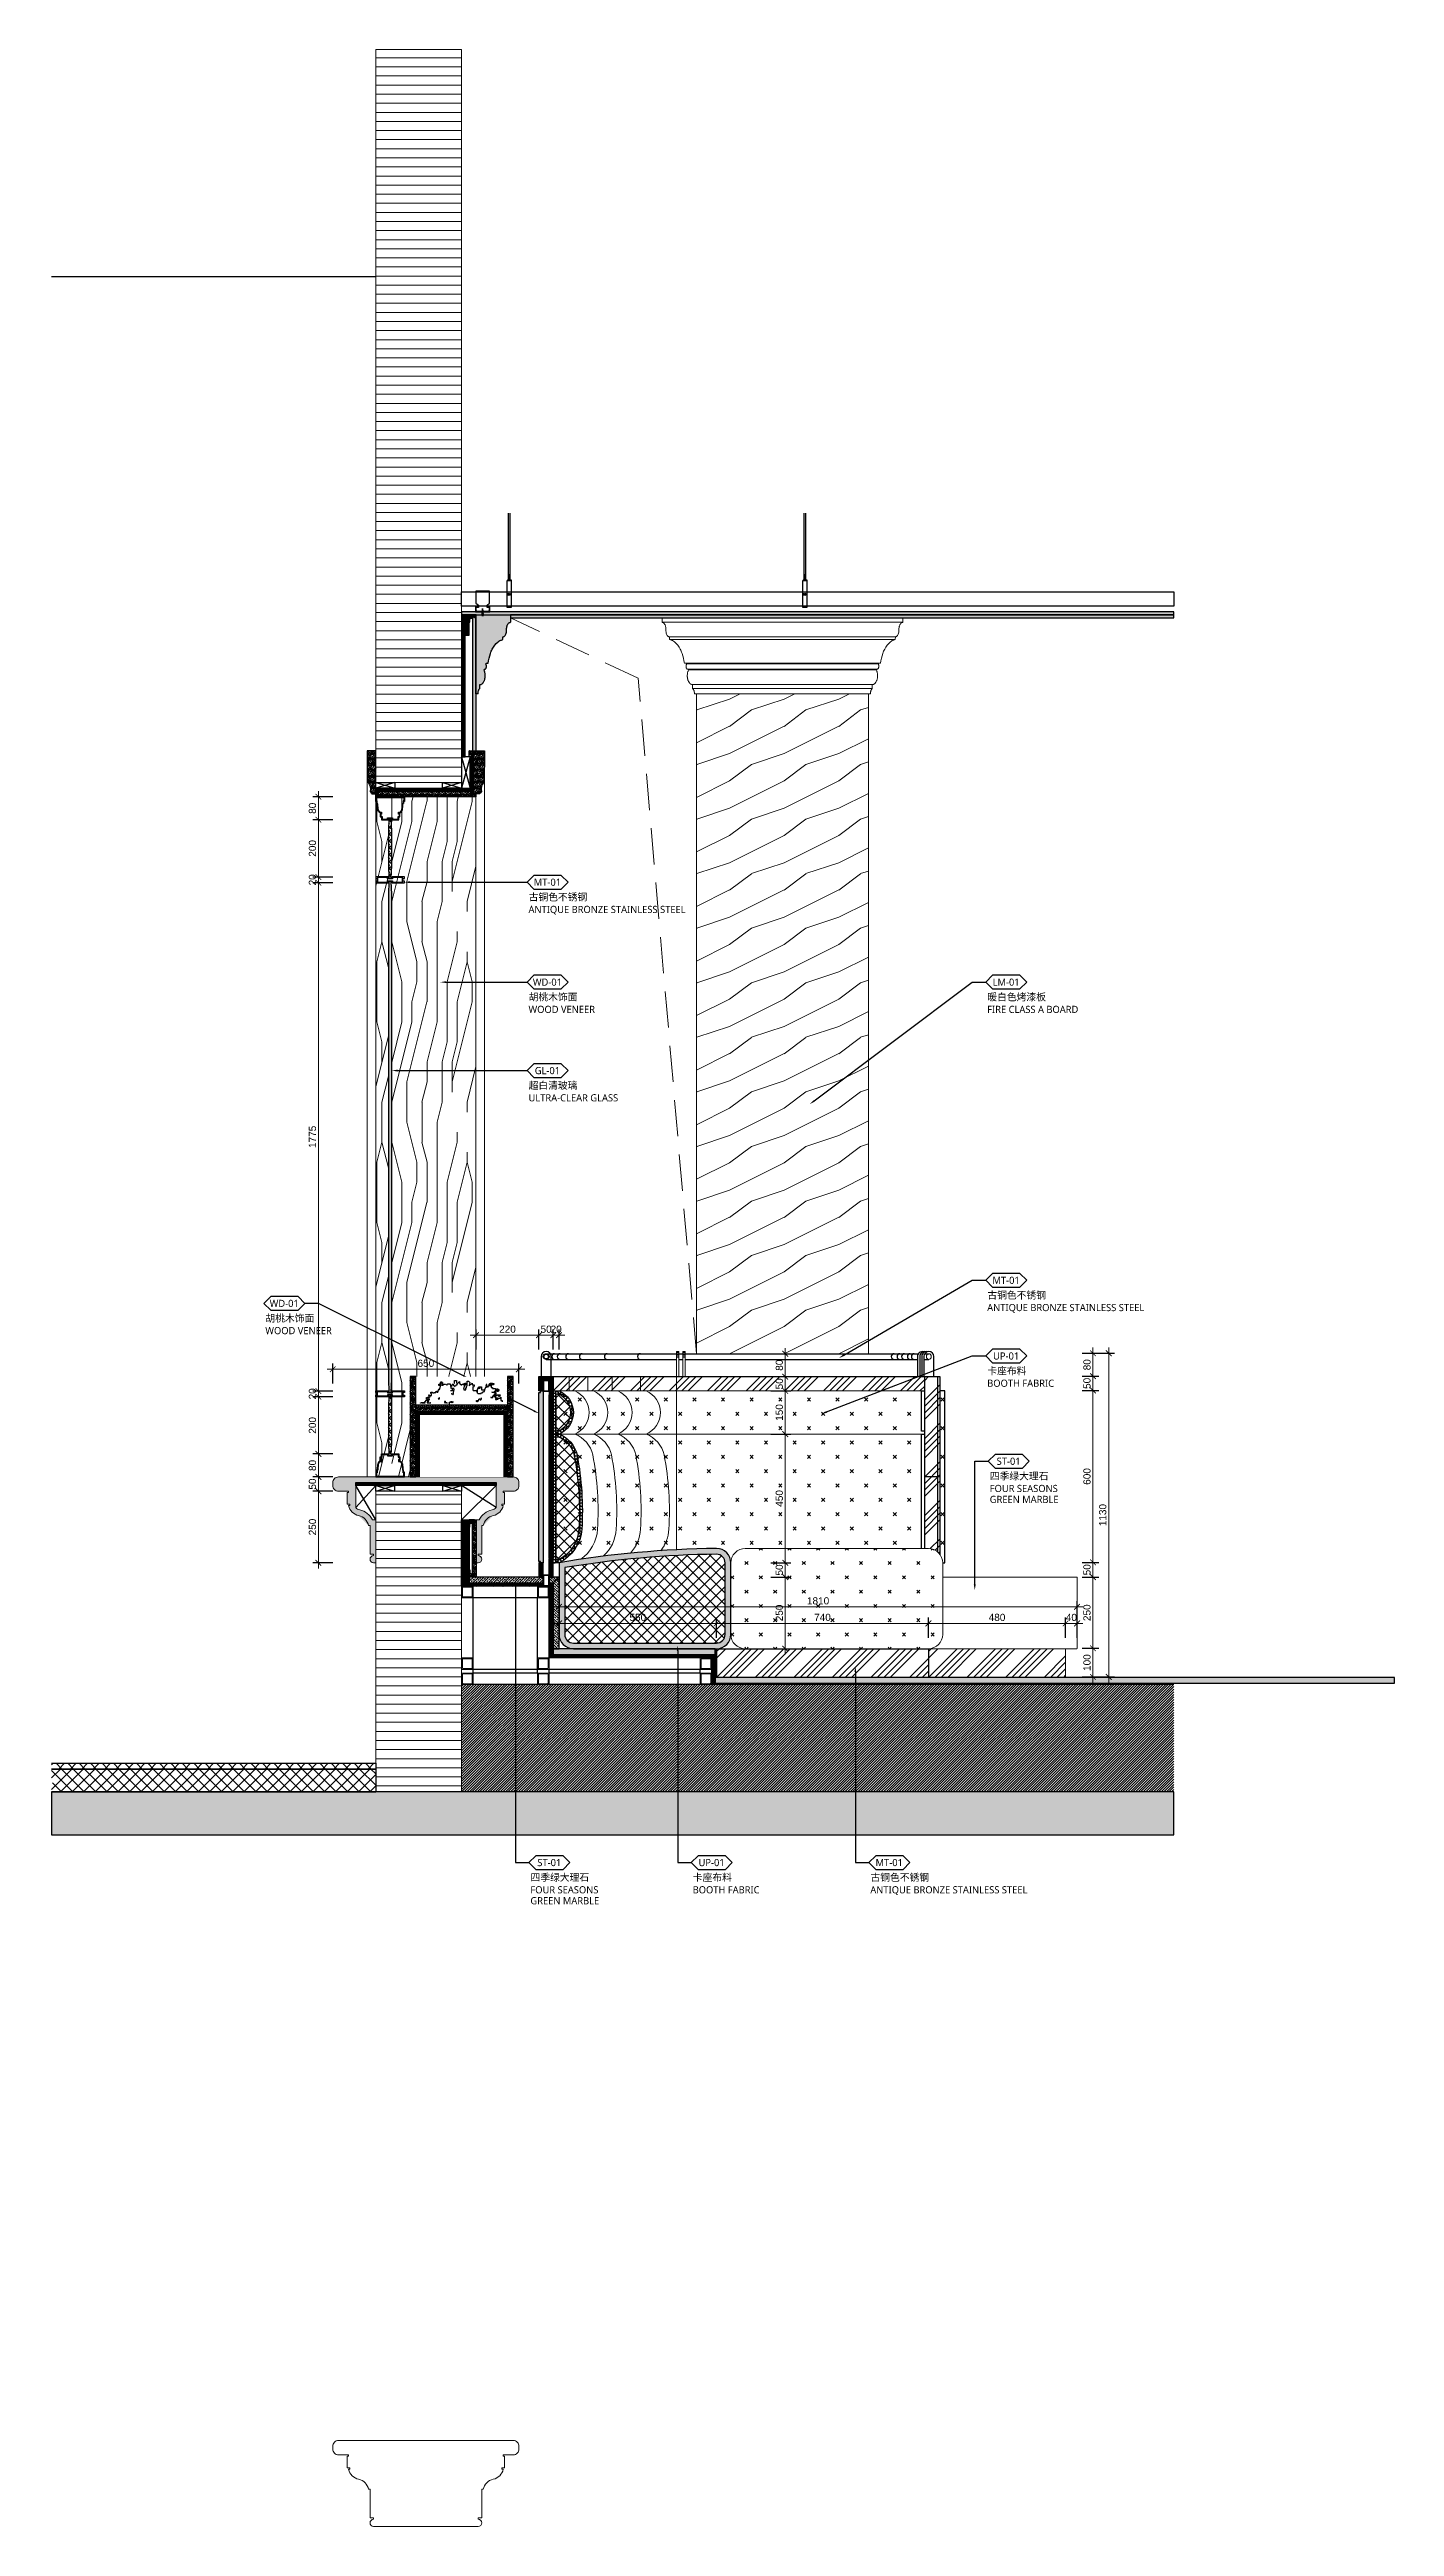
# Model space of a CAD drawing. Header units: millimetres. Extents: x 92928 to 223128, y -11456 to 21098.
# Drawn here: x 184339 to 189035, y -1694 to 6955 of the extents above; entities that cross this region are included whole.
import ezdxf
from ezdxf import colors
from ezdxf.entities.mleader import LeaderData, LeaderLine
from ezdxf.enums import TextEntityAlignment as Align
from ezdxf.math import Vec2, Vec3

# ---------------------------------------------------------------- set-up
doc = ezdxf.new("R2010")
doc.units = ezdxf.units.MM
doc.set_wipeout_variables(frame=1)
doc.linetypes.add('_ACM-G-HIDDEN', pattern=[4.7625, 3.175, -1.5875])
doc.linetypes.add('DOT', pattern=[6.35, 0, -6.35])
doc.layers.get('Defpoints').update_dxf_attribs({"color": 250})
for name, color, linetype, lineweight in [('_ACM-A-ANNO-DIMS', 2, 'Continuous', 13), ('_ACM-A-ANNO-DIMS @ 10', 2, 'Continuous', 13), ('_ACM-A-DETL-PATT', 8, 'Continuous', 0), ('_ACM-A-DETL-THIN', 2, 'Continuous', 9), ('_ACM-A-ELVE-HACH', 251, 'Continuous', 9), ('_ACM-A-ELVE-HIDD', 1, '_ACM-G-HIDDEN', 13), ('_ACM-A-WALL-HACH', 251, 'Continuous', 9), ('I-WALL', 6, 'Continuous', 13)]:
    doc.layers.add(name, color=color, linetype=linetype, lineweight=lineweight)
for name, color, linetype in [('I-DETL-LW01', 1, 'Continuous'), ('I-DETL-LW02', 2, 'Continuous'), ('I-DETL-LW08', 8, 'Continuous'), ('I-DETL-LW251', 251, 'Continuous'), ('IA10-16 Floor Detail$0$I-SECT-LW09', 9, 'Continuous'), ('PE-尺寸标注', 44, 'Continuous'), ('Structure【大样结构线】', 30, 'Continuous'), ('WALL TYPE$0$G-ANNO-NOTE-CH', 7, 'Continuous'), ('WALL TYPE$0$I-SECT-LW03', 3, 'Continuous'), ('WALL TYPE$0$SUSP', 9, 'Continuous')]:
    doc.layers.add(name, color=color, linetype=linetype)
doc.styles.add('Arial', font='ARIALUNI.ttf')
doc.styles.add('WALL TYPE$0$Aecom Chinese', font='Microsoft YaHei.ttf')
doc.dimstyles.new('Aec-Arch-M-注释性', dxfattribs={"dimscale": 2, "dimtxt": 2.5, "dimasz": 2, "dimexe": 2, "dimexo": 2, "dimgap": 0.8, "dimtad": 1, "dimdec": 0, "dimrnd": 5, "dimzin": 3, "dimdsep": 46, "dimtxsty": 'Arial', "dimblk": 'WALL TYPE$0$_ArchTick', "dimcen": 2.5, "dimdle": 2, "dimclrd": 256, "dimclrt": 256, "dimazin": 2, "dimtfac": 0.75, "dimtdec": 0, "dimtix": 1, "dimtmove": 2, "dimatfit": 2, "dimfxl": 5, "dimfxlon": 1, "dimtolj": 1, "dimtzin": 0, "dimlwd": -1, "dimarcsym": 0})
pattern_1 = [(45, (149822.3237, -8520.408), (-2.24506403, 2.24506403), []), (135, (149822.3237, -8520.408), (-6.7351921, 2.24506403), [7.9375, -4.7625])]
pattern_2 = [(45, (149822.3237, -9233.2676), (-2.24506403, 2.24506403), []), (135, (149822.3237, -9233.2676), (-6.7351921, 2.24506403), [7.9375, -4.7625])]
pattern_3 = [(63.434949, (-184841.731, -2269.745), (20, -1e-09), [4.6213683, -17.7393114]), (40.601295, (-184854.888, -2252.451), (20, 2e-08), [4.1580665, -88.037378]), (40.601295, (-184844.888, -2232.451), (20, 2e-08), [4.1580665, -88.037378]), (40.601295, (-184834.888, -2212.451), (19.99999995, -1e-08), [4.1580665, -88.037378]), (63.434949, (-184851.879, -2272.54), (20, -1e-09), [4.2370078, -18.123672]), (50.194429, (-184849.984, -2268.75), (20, 8e-10), [2.2404905, -75.862006]), (50.194429, (-184839.984, -2248.75), (20, 8e-10), [2.2404905, -75.862006]), (50.194429, (-184829.984, -2228.75), (20, 8e-10), [2.2404905, -75.862006]), (21.8014095, (-184848.549, -2267.029), (20, -3e-08), [2.8687121, -50.982936]), (33.6900675, (-184845.886, -2265.964), (20, -1e-08), [2.521813, -33.5336997]), (63.434949, (-184843.788, -2264.565), (20, -8e-09), [3.3552885, -19.005391]), (45, (-184842.287, -2261.564), (20, 0), [2.717818, -53.8507243]), (45, (-184832.287, -2241.564), (20, 0), [2.717818, -53.8507243]), (21.8014095, (-184840.365, -2259.642), (20, -3e-08), [2.19237, -51.659278]), (63.434949, (-184858.36, -2273.002), (20, -8e-09), [7.1896, -15.17108]), (50.194429, (-184855.144, -2266.572), (20, 8e-10), [4.573562, -73.528935]), (50.194429, (-184845.144, -2246.572), (20, 8e-10), [4.573562, -73.528935]), (50.194429, (-184835.144, -2226.572), (20, 8e-10), [4.573562, -73.528935]), (33.6900675, (-184852.216, -2263.058), (20, -1e-08), [2.2405595, -33.8149534]), (15.945396, (-184850.352, -2261.8154), (20, -1.45e-06), [3.5624845, -69.2386145]), (33.6900675, (-184846.927, -2260.837), (20, -1e-08), [4.0929665, -31.9625462]), (50.194429, (-184843.521, -2258.566), (20, 8e-10), [5.197338, -72.905159]), (50.194429, (-184833.521, -2238.566), (20, 8e-10), [5.197338, -72.905159]), (50.194429, (-184823.521, -2218.566), (20, -3e-09), [5.197338, -72.905159]), (21.8014095, (-184840.194, -2254.574), (20, -3e-08), [5.7145015, -48.137147]), (50.194429, (-184859.664, -2265.612), (20, 8e-10), [5.214067, -72.88843]), (50.194429, (-184849.664, -2245.612), (20, 8e-10), [5.214067, -72.88843]), (50.194429, (-184839.664, -2225.612), (20, 8e-10), [5.214067, -72.88843]), (33.6900675, (-184856.326, -2261.606), (20, -1e-08), [4.838075, -31.2174377]), (26.565051, (-184852.301, -2258.923), (19.99999998, 1e-09), [7.98596, -81.456759]), (26.565051, (-184842.301, -2238.923), (19.99999998, 1e-09), [7.98596, -81.456759]), (40.601295, (-184845.158, -2255.351), (20, 2e-08), [4.3193014, -87.876143]), (40.601295, (-184835.158, -2235.351), (20, 2e-08), [4.3193014, -87.876143]), (40.601295, (-184825.158, -2215.351), (20, 2e-08), [4.3193014, -87.876143]), (33.6900675, (-184858.33, -2258.828), (20, -1e-08), [2.7357916, -33.3197221]), (26.565051, (-184856.053, -2257.31), (19.99999998, 8e-09), [7.158076, -82.284643]), (26.565051, (-184846.053, -2237.31), (20.00000002, -8e-08), [7.158076, -82.284643]), (40.601295, (-184849.651, -2254.109), (20, 2e-08), [1.700823, -90.4946216]), (40.601295, (-184839.651, -2234.109), (20, 2e-08), [1.700823, -90.4946216]), (40.601295, (-184829.651, -2214.109), (20, 2e-08), [1.700823, -90.4946216])]

msp = doc.modelspace()

# ---------------------------------------------------------------- blocks, each defined once
blk = doc.blocks.new('海龙_1215174788')
at = {"layer": 'I-DETL-LW01'}
for p, q in [((-55, 0), (55, -30)), ((-55, -30), (55, 0))]:
    blk.add_line(p, q, dxfattribs=at)
blk.add_lwpolyline([(55, -30), (-55, -30), (-55, 0), (55, 0), (55, -30)], close=True, dxfattribs=at)
blk = doc.blocks.new('K_18')
at = {"layer": 'I-DETL-LW01'}
for p, q in [((33.2, 0), (-33.2, -20)), ((-33.2, 0), (33.2, -20))]:
    blk.add_line(p, q, dxfattribs=at)
blk.add_lwpolyline([(-33.2, -20), (-33.2, 0), (33.2, 0), (33.2, -20), (-33.2, -20)], close=True, dxfattribs=at)
blk = doc.blocks.new('K_23')
at = {"layer": 'I-DETL-LW251'}
h = blk.add_hatch(dxfattribs=at)
h.set_pattern_fill('ANSI38', color=250, angle=-180)
h.set_pattern_definition([(225, (39382.281, 12629.7715), (2.24506403, -2.24506403), []), (315, (39382.281, 12629.7715), (6.7351921, -2.24506403), [7.9375, -4.7625])])
h.paths.add_polyline_path([(-50, -205), (-60, -205), (-60, -360), (-50, -360)])
h.paths.add_polyline_path([(-50, -20), (-60, -20), (-60, -205), (-50, -205)])
h = blk.add_hatch(dxfattribs=at)
h.set_pattern_fill('ANSI38', color=250, angle=-270)
h.set_pattern_definition([(135, (39382.281, 12570.7274), (-2.24506403, -2.24506403), []), (225, (39382.281, 12570.7274), (-2.24506403, -6.7351921), [7.9375, -4.7625])])
h.paths.add_polyline_path([(-50, -350), (60, -350), (60, -360), (-50, -360)])
at = {"layer": 'PE-尺寸标注'}
h = blk.add_hatch(dxfattribs=at)
h.set_pattern_fill('木纹面1', color=250, scale=5, angle=-270, style=0, pattern_type=2)
h.set_pattern_definition([(153.434949, (-140730.957, -13591.318), (1e-09, 20), [4.6213684, -17.7393114]), (130.601295, (-140748.251, -13604.475), (-2e-08, 20), [4.1580665, -88.037378]), (130.601295, (-140768.251, -13594.475), (-2e-08, 20), [4.1580665, -88.037378]), (130.601295, (-140788.251, -13584.475), (1e-08, 20), [4.1580665, -88.037378]), (153.434949, (-140728.162, -13601.466), (1e-09, 20), [4.2370078, -18.123672]), (140.194429, (-140731.952, -13599.57), (-8e-10, 20), [2.2404905, -75.862006]), (140.194429, (-140751.952, -13589.57), (-8e-10, 20), [2.2404905, -75.862006]), (140.194429, (-140771.952, -13579.57), (-8e-10, 20), [2.2404905, -75.862006]), (111.8014095, (-140733.673, -13598.136), (3e-08, 20), [2.8687121, -50.982936]), (123.6900675, (-140734.738, -13595.473), (1e-08, 20), [2.521813, -33.5336997]), (153.434949, (-140736.137, -13593.375), (8e-09, 20), [3.3552885, -19.005391]), (135, (-140739.138, -13591.874), (1e-14, 20), [2.717818, -53.8507243]), (135, (-140759.138, -13581.874), (1e-14, 20), [2.717818, -53.8507243]), (111.8014095, (-140741.06, -13589.952), (3e-08, 20), [2.19237, -51.659278]), (153.434949, (-140727.7, -13607.947), (8e-09, 20), [7.1896, -15.17108]), (140.194429, (-140734.13, -13604.731), (-8e-10, 20), [4.573562, -73.528935]), (140.194429, (-140754.13, -13594.731), (-8e-10, 20), [4.573562, -73.528935]), (140.194429, (-140774.13, -13584.731), (-8e-10, 20), [4.573562, -73.528935]), (123.6900675, (-140737.644, -13601.803), (1e-08, 20), [2.2405595, -33.8149534]), (105.945396, (-140738.887, -13599.939), (1.45e-06, 20), [3.5624845, -69.2386145]), (123.6900675, (-140739.865, -13596.514), (1e-08, 20), [4.0929665, -31.9625462]), (140.194429, (-140742.136, -13593.108), (-8e-10, 20), [5.197338, -72.905159]), (140.194429, (-140762.136, -13583.108), (-8e-10, 20), [5.197338, -72.905159]), (140.194429, (-140782.136, -13573.108), (3e-09, 20), [5.197338, -72.905159]), (111.8014095, (-140746.1286, -13589.781), (3e-08, 20), [5.7145015, -48.137147]), (140.194429, (-140735.09, -13609.251), (-8e-10, 20), [5.214067, -72.88843]), (140.194429, (-140755.09, -13599.251), (-8e-10, 20), [5.214067, -72.88843]), (140.194429, (-140775.09, -13589.251), (-8e-10, 20), [5.214067, -72.88843]), (123.6900675, (-140739.096, -13605.913), (1e-08, 20), [4.838075, -31.2174377]), (116.565051, (-140741.78, -13601.888), (-1e-09, 20), [7.98596, -81.456759]), (116.565051, (-140761.78, -13591.888), (-1e-09, 20), [7.98596, -81.456759]), (130.601295, (-140745.351, -13594.745), (-2e-08, 20), [4.319301, -87.876143]), (130.601295, (-140765.351, -13584.745), (-2e-08, 20), [4.319301, -87.876143]), (130.601295, (-140785.351, -13574.745), (-2e-08, 20), [4.319301, -87.876143]), (123.6900675, (-140741.874, -13607.917), (1e-08, 20), [2.7357916, -33.319722]), (116.565051, (-140743.392, -13605.64), (-8e-09, 20), [7.158076, -82.284643]), (116.565051, (-140763.392, -13595.64), (8e-08, 20), [7.158076, -82.284643]), (130.601295, (-140746.593, -13599.238), (-2e-08, 20), [1.700823, -90.4946216]), (130.601295, (-140766.593, -13589.238), (-2e-08, 20), [1.700823, -90.4946216]), (130.601295, (-140786.593, -13579.238), (-2e-08, 20), [1.700823, -90.4946216])])
edge = h.paths.add_edge_path()
edge.add_line((-65, -20), (60, -20))
edge.add_line((60, -20), (60, -20))
edge.add_line((60, -20), (80, -20))
edge.add_line((80, -20), (80, 10))
edge.add_line((80, 10), (23, 10))
edge.add_arc((18.9, 11.2), 4.26, 260.88608, 343.76262, ccw=False)
edge.add_arc((16.3, 4.8), 2.88, 48.98642, 176.75998)
edge.add_arc((1.5, -14.3), 22.6, 58.20283, 121.79468)
edge.add_arc((-14.4, 4.3), 4.1, 9.38452, 139.2343)
edge.add_arc((-23.3, -3.3), 11.8, 60.59744, 123.67141)
edge.add_arc((-55.1, 38.8), 41, 265.84042, 308.01523, ccw=False)
edge.add_arc((-61, -3.2), 3.08, 20.57501, 178.58134)
edge.add_line((-64, -3.1), (-66.4, -3.1))
edge.add_arc((-70.9, -1.4), 4.77, 280.76456, 339.54358, ccw=False)
edge.add_line((-70, -6.1), (-70, -30))
edge.add_line((-70, -30), (-65, -30))
edge.add_line((-65, -30), (-65, -20))
h = blk.add_hatch(dxfattribs=at)
h.set_pattern_fill('木纹面1', color=250, scale=5, angle=-270, style=0, pattern_type=2)
h.set_pattern_definition([(153.43495, (39381.414, 12647.705), (1e-09, 20), [4.621368, -17.739311]), (130.601295, (39364.12, 12634.548), (-2e-08, 20), [4.158067, -88.037378]), (130.601295, (39344.12, 12644.548), (-2e-08, 20), [4.158067, -88.037378]), (130.601295, (39324.12, 12654.548), (1e-08, 20), [4.158067, -88.037378]), (153.43495, (39384.21, 12637.557), (1e-09, 20), [4.237008, -18.123672]), (140.19443, (39380.42, 12639.452), (-8e-10, 20), [2.24049, -75.862006]), (140.19443, (39360.42, 12649.452), (-8e-10, 20), [2.24049, -75.862006]), (140.19443, (39340.42, 12659.452), (-8e-10, 20), [2.24049, -75.862006]), (111.80141, (39378.6984, 12640.8865), (3e-08, 20), [2.868712, -50.982936]), (123.690068, (39377.633, 12643.55), (1e-08, 20), [2.521813, -33.5337]), (153.43495, (39376.234, 12645.648), (8e-09, 20), [3.3552885, -19.005391]), (135, (39373.233, 12647.149), (1e-14, 20), [2.717818, -53.850724]), (135, (39353.233, 12657.149), (1e-14, 20), [2.717818, -53.850724]), (111.80141, (39371.311, 12649.0706), (3e-08, 20), [2.19237, -51.659278]), (153.43495, (39384.671, 12631.076), (8e-09, 20), [7.1896, -15.17108]), (140.19443, (39378.241, 12634.292), (-8e-10, 20), [4.573562, -73.528935]), (140.19443, (39358.241, 12644.292), (-8e-10, 20), [4.573562, -73.528935]), (140.19443, (39338.241, 12654.292), (-8e-10, 20), [4.573562, -73.528935]), (123.690068, (39374.727, 12637.219), (1e-08, 20), [2.2405595, -33.814953]), (105.945396, (39373.4845, 12639.0837), (1.45e-06, 20), [3.5624845, -69.238614]), (123.690068, (39372.506, 12642.509), (1e-08, 20), [4.0929665, -31.962546]), (140.19443, (39370.235, 12645.915), (-8e-10, 20), [5.197338, -72.90516]), (140.19443, (39350.235, 12655.915), (-8e-10, 20), [5.197338, -72.90516]), (140.19443, (39330.235, 12665.915), (3e-09, 20), [5.197338, -72.90516]), (111.80141, (39366.243, 12649.242), (3e-08, 20), [5.7145015, -48.137147]), (140.19443, (39377.281, 12629.771), (-8e-10, 20), [5.214067, -72.88843]), (140.19443, (39357.281, 12639.771), (-8e-10, 20), [5.214067, -72.88843]), (140.19443, (39337.281, 12649.771), (-8e-10, 20), [5.214067, -72.88843]), (123.690068, (39373.275, 12633.109), (1e-08, 20), [4.838075, -31.217438]), (116.56505, (39370.592, 12637.135), (-1e-09, 20), [7.98596, -81.456759]), (116.56505, (39350.592, 12647.135), (-1e-09, 20), [7.98596, -81.456759]), (130.601295, (39367.02, 12644.278), (-2e-08, 20), [4.3193, -87.876143]), (130.601295, (39347.02, 12654.278), (-2e-08, 20), [4.3193, -87.876143]), (130.601295, (39327.02, 12664.278), (-2e-08, 20), [4.3193, -87.876143]), (123.690068, (39370.497, 12631.106), (1e-08, 20), [2.735792, -33.319722]), (116.56505, (39368.9795, 12633.3825), (-8e-09, 20), [7.158076, -82.284643]), (116.56505, (39348.9795, 12643.3825), (8e-08, 20), [7.158076, -82.284643]), (130.601295, (39365.778, 12639.785), (-2e-08, 20), [1.700823, -90.494622]), (130.601295, (39345.778, 12649.785), (-2e-08, 20), [1.700823, -90.494622]), (130.601295, (39325.778, 12659.785), (-2e-08, 20), [1.700823, -90.494622])])
h.paths.add_polyline_path([(-60, -205), (-80, -205), (-80, -369.9), (-70, -369.9), (-70, -350), (-65, -350), (-65, -360), (-60, -360)])
h.paths.add_polyline_path([(-70, -20.1), (-80, -20.1), (-80, -205), (-60, -205), (-60, -20), (-65, -20), (-65, -30), (-70, -30)])
h = blk.add_hatch(dxfattribs=at)
h.set_pattern_fill('木纹面1', color=250, scale=5, angle=90, pattern_type=2)
h.set_pattern_definition([(153.435, (-70.866, -382.068), (1e-09, 20), [4.6214, -17.7393]), (130.601, (-88.16, -395.225), (-2e-08, 20), [4.158, -88.0374]), (130.601, (-108.16, -385.225), (-2e-08, 20), [4.158, -88.0374]), (130.601, (-128.16, -375.225), (1e-08, 20), [4.158, -88.0374]), (153.435, (-68.071, -392.215), (1e-09, 20), [4.237, -18.1237]), (140.194, (-71.86, -390.32), (-8e-10, 20), [2.2405, -75.862]), (140.194, (-91.86, -380.32), (-8e-10, 20), [2.2405, -75.862]), (140.194, (-111.86, -370.32), (-8e-10, 20), [2.2405, -75.862]), (111.8014, (-73.582, -388.886), (3e-08, 20), [2.8687, -50.983]), (123.69, (-74.647, -386.222), (1e-08, 20), [2.5218, -33.5337]), (153.435, (-76.046, -384.124), (8e-09, 20), [3.3553, -19.0054]), (135, (-79.047, -382.624), (2e-14, 20), [2.718, -53.8507]), (135, (-99.047, -372.624), (2e-14, 20), [2.7178, -53.8507]), (111.8014, (-80.969, -380.702), (3e-08, 20), [2.1924, -51.6593]), (153.435, (-67.609, -398.696), (8e-09, 20), [7.1896, -15.171]), (140.194, (-74.04, -395.481), (-8e-10, 20), [4.5736, -73.529]), (140.194, (-94.04, -385.481), (-8e-10, 20), [4.5736, -73.529]), (140.194, (-114.04, -375.481), (-8e-10, 20), [4.5736, -73.529]), (123.69, (-77.553, -392.553), (1e-08, 20), [2.2406, -33.815]), (105.9454, (-78.7957, -390.6887), (1e-06, 20), [3.5625, -69.2386]), (123.69, (-79.774, -387.263), (1e-08, 20), [4.093, -31.9625]), (140.194, (-82.045, -383.858), (-8e-10, 20), [5.1973, -72.905]), (140.194, (-102.045, -373.858), (-8e-10, 20), [5.1973, -72.905]), (140.1944, (-122.045, -363.858), (3e-09, 20), [5.1973, -72.905]), (111.8014, (-86.0375, -380.5304), (3e-08, 20), [5.7145, -48.1371]), (140.194, (-75, -400.001), (-8e-10, 20), [5.214, -72.8884]), (140.194, (-95, -390.001), (-8e-10, 20), [5.214, -72.8884]), (140.194, (-115, -380.001), (-8e-10, 20), [5.214, -72.8884]), (123.69, (-79.005, -396.663), (1e-08, 20), [4.838, -31.2174]), (116.565, (-81.6885, -392.637), (-1e-09, 20), [7.986, -81.4568]), (116.565, (-101.6885, -382.637), (-1e-09, 20), [7.986, -81.4568]), (130.601, (-85.26, -385.495), (-2e-08, 20), [4.3193, -87.876]), (130.601, (-105.26, -375.495), (-2e-08, 20), [4.3193, -87.876]), (130.601, (-125.26, -365.495), (-2e-08, 20), [4.3193, -87.876]), (123.69, (-81.783, -398.666), (1e-08, 20), [2.7358, -33.3197]), (116.565, (-83.301, -396.39), (-8e-09, 20), [7.158, -82.2846]), (116.565, (-103.301, -386.39), (8e-08, 20), [7.158, -82.2846]), (130.601, (-86.502, -389.987), (-2e-08, 20), [1.701, -90.4946]), (130.601, (-106.502, -379.987), (-2e-08, 20), [1.701, -90.4946]), (130.601, (-126.502, -369.987), (-2e-08, 20), [1.701, -90.4946])])
h.paths.add_polyline_path([(80, -346.8), (60, -346.8), (60, -360), (-65, -360), (-65, -350), (-70, -350), (-70, -383.9, -0.262247), (-66.4, -386.9), (-64, -386.9, 0.824383), (-58.1, -387.9, -0.186128), (-29.8, -396.5, 0.282378), (-17.5, -397, 0.636149), (-10.4, -395, 0.284819), (13.5, -395, 0.623496), (18.2, -397, -0.37825), (23, -400), (80, -400)])
at = {"layer": 'I-DETL-LW01'}
for points in [[(-60, -205), (-60, -20), (-50, -20), (-50, -205)], [(-50, -205), (-50, -360), (-60, -360), (-60, -205)]]:
    blk.add_lwpolyline(points, dxfattribs=at)
blk.add_lwpolyline([(-50, -350), (60, -350), (60, -360), (-50, -360)], close=True, dxfattribs=at)
at = {"layer": 'I-DETL-LW02'}
for points in [[(-65, -20), (60, -20), (60, -20), (80, -20), (80, 10), (23, 10, -0.37825), (18.2, 7, 0.623496), (13.5, 5, 0.284819), (-10.4, 5, 0.636149), (-17.5, 7, 0.282378), (-29.8, 6.5, -0.186128), (-58.1, -2.1, 0.824383), (-64, -3.1), (-66.4, -3.1, -0.262247), (-70, -6.1), (-70, -30), (-65, -30), (-65, -20)], [(-65, -360), (60, -360), (60, -346.8), (80, -346.8), (80, -400), (23, -400, 0.37825), (18.2, -397, -0.623496), (13.5, -395, -0.284819), (-10.4, -395, -0.636149), (-17.5, -397, -0.282378), (-29.8, -396.5, 0.186128), (-58.1, -387.9, -0.824383), (-64, -386.9), (-66.4, -386.9, 0.262247), (-70, -383.9), (-70, -350), (-65, -350), (-65, -360)]]:
    blk.add_lwpolyline(points, format="xyb", dxfattribs=at)
for points in [[(-80, -205), (-80, -20.1), (-70, -20.1), (-70, -30), (-65, -30), (-65, -20), (-60, -20), (-60, -205)], [(-60, -205), (-60, -360), (-65, -360), (-65, -350), (-70, -350), (-70, -369.9), (-80, -369.9), (-80, -205)]]:
    blk.add_lwpolyline(points, dxfattribs=at)
at = {"rotation": 270}
for p in [(-30, -53.4), (-30, -286.8)]:
    blk.add_blockref('K_18', p, dxfattribs=at)
at = {"layer": 'I-DETL-LW01', "xscale": -1}
blk.add_blockref('海龙_1215174788', (5, -320), dxfattribs=at)
blk = doc.blocks.new('WALL TYPE$0$T4')
at = {"ltscale": 3}
h = blk.add_hatch(dxfattribs=at)
h.set_pattern_fill('ANSI31', color=256, scale=19.999872, style=0)
h.set_pattern_definition([(45, (-55928.5647, -42382.0208), (-1.76775564, 1.76775564), [])])
h.paths.add_polyline_path([(0, 25), (-1.3, 5), (1.3, 5)])
for p, q in [((-1.5, 2), (-3, 0)), ((-1.5, 2), (0, 25)), ((-1.5, 2), (1.5, 2)), ((-1.3, 5), (1.3, 5)), ((0, 25), (1.5, 2)), ((1.5, 2), (3, 0))]:
    blk.add_line(p, q, dxfattribs=at)
blk.add_lwpolyline([(-3, 0), (3, 0)], dxfattribs=at)
blk = doc.blocks.new('WALL TYPE$0$garege')
at = {"elevation": 0}
for points in [[(4433.9, 1925.2), (4433.9, 1926.4), (4441.1, 1926.4), (4441.1, 1908.8), (4393.5, 1908.8), (4393.5, 1926.4), (4400.7, 1926.4), (4400.7, 1925.2), (4401.9, 1925.2), (4401.9, 1927.6), (4392.3, 1927.6), (4392.3, 1907.6), (4442.3, 1907.6), (4442.3, 1927.6), (4432.7, 1927.6), (4432.7, 1925.2)], [(4441.1, 1913.4), (4441.1, 1926.4), (4439.1, 1926.4), (4439.1, 1923.4), (4432.4, 1923.4), (4432.4, 1930.9), (4441.1, 1938), (4441.1, 1980), (4393.5, 1980), (4393.5, 1938), (4402.1, 1930.9), (4402.1, 1923.4), (4395.5, 1923.4), (4395.5, 1926.4), (4393.5, 1926.4), (4393.5, 1913.4), (4398.2, 1908.8), (4435.8, 1908.8)]]:
    blk.add_lwpolyline(points, close=True, dxfattribs=at)
blk = doc.blocks.new('K_20')
at = {"layer": '_ACM-A-DETL-PATT'}
for points in [[(-18.5, -20), (18.5, -20, 0.4142136), (20, -18.5), (20, -1.5, 0.4142136), (18.5, 0), (-18.5, 0, 0.4142136), (-20, -1.5), (-20, -18.5, 0.4142136)], [(-16.25, -17.75), (16.25, -17.75, 0.4142136), (17.75, -16.25), (17.75, -3.75, 0.4142136), (16.25, -2.25), (-16.25, -2.25, 0.4142136), (-17.75, -3.75), (-17.75, -16.25, 0.4142136)]]:
    blk.add_lwpolyline(points, format="xyb", close=True, dxfattribs=at)
blk = doc.blocks.new('A$C4abdce61')
at = {"layer": '_ACM-A-DETL-PATT'}
for points in [[(1.5, 0), (28.5, 0, 0.4142136), (30, 1.5), (30, 28.5, 0.4142136), (28.5, 30), (1.5, 30, 0.4142136), (0, 28.5), (0, 1.5, 0.4142136)], [(3.75, 2.25), (26.25, 2.25, 0.4142136), (27.75, 3.75), (27.75, 26.25, 0.4142136), (26.25, 27.75), (3.75, 27.75, 0.4142136), (2.25, 26.25), (2.25, 3.75, 0.4142136)]]:
    blk.add_lwpolyline(points, format="xyb", close=True, dxfattribs=at)
blk = doc.blocks.new('K_52')
at = {"layer": 'I-DETL-LW251'}
h = blk.add_hatch(dxfattribs=at)
h.set_pattern_fill('ANSI33', color=256, scale=2, angle=-90)
h.set_pattern_definition([(315, (-388.634, -65.16), (8.98026, 8.98026), []), (315, (-388.634, -74.141), (8.98026, 8.98026), [6.35, -3.175])])
edge = h.paths.add_edge_path()
edge.add_line((-277.5, -20), (-277.5, -250))
edge.add_line((-277.5, -250), (-257.5, -250))
edge.add_line((-257.5, -250), (-257.5, -2))
edge.add_arc((-259.5, -2), 2, 360, 450)
edge.add_line((-259.5, 0), (-292.5, 0))
edge.add_line((-292.5, 0), (-292.5, -20))
edge.add_line((-292.5, -20), (-277.5, -20))
h = blk.add_hatch(dxfattribs=at)
h.set_pattern_fill('ANSI38', color=250)
h.set_pattern_definition([(45, (-36554.346, -11029.7265), (-2.24506403, 2.24506403), []), (135, (-36554.346, -11029.7265), (-6.7351921, 2.24506403), [7.9375, -4.7625])])
h.paths.add_polyline_path([(-277.5, -20), (-292.5, -20), (-292.5, -270), (-277.5, -270)])
h = blk.add_hatch(dxfattribs=at)
h.set_pattern_fill('ANSI38', color=250, angle=-90)
h.set_pattern_definition([(315, (-10554.6343, 35960.846), (2.24506403, 2.24506403), []), (45, (-10554.6343, 35960.846), (2.24506403, 6.7351921), [7.9375, -4.7625])])
h.paths.add_polyline_path([(-292.5, -282), (-292.5, -270), (275.5, -270), (275.5, -282)])
h = blk.add_hatch(dxfattribs=at)
h.set_pattern_fill('ANSI38', color=250)
h.set_pattern_definition([(45, (-35955.346, -10637.1343), (-2.24506403, 2.24506403), []), (135, (-35955.346, -10637.1343), (-6.7351921, 2.24506403), [7.9375, -4.7625])])
h.paths.add_polyline_path([(287.5, -375), (275.5, -375), (275.5, -270), (287.5, -270)])
at = {"layer": 'PE-尺寸标注'}
h = blk.add_hatch(dxfattribs=at)
h.set_pattern_fill('木纹面1', color=250, scale=5, style=0, pattern_type=2)
h.set_pattern_definition([(63.434949, (-188652.437, -1619.86), (20, -1e-09), [4.6213683, -17.7393114]), (40.601295, (-188665.594, -1602.566), (20, 2e-08), [4.1580665, -88.037378]), (40.601295, (-188655.594, -1582.566), (20, 2e-08), [4.1580665, -88.037378]), (40.601295, (-188645.594, -1562.566), (19.99999995, -1e-08), [4.1580665, -88.037378]), (63.434949, (-188662.584, -1622.655), (20, -1e-09), [4.2370078, -18.123672]), (50.194429, (-188660.69, -1618.865), (20, 8e-10), [2.2404905, -75.862006]), (50.194429, (-188650.69, -1598.865), (20, 8e-10), [2.2404905, -75.862006]), (50.194429, (-188640.69, -1578.865), (20, 8e-10), [2.2404905, -75.862006]), (21.8014095, (-188659.255, -1617.144), (20, -3e-08), [2.8687121, -50.982936]), (33.6900675, (-188656.591, -1616.078), (20, -1e-08), [2.521813, -33.5336997]), (63.434949, (-188654.493, -1614.68), (20, -8e-09), [3.3552885, -19.005391]), (45, (-188652.993, -1611.678), (20, 0), [2.717818, -53.8507243]), (45, (-188642.993, -1591.678), (20, 0), [2.717818, -53.8507243]), (21.8014095, (-188651.071, -1609.757), (20, -3e-08), [2.19237, -51.659278]), (63.434949, (-188669.065, -1623.117), (20, -8e-09), [7.1896, -15.17108]), (50.194429, (-188665.85, -1616.686), (20, 8e-10), [4.573562, -73.528935]), (50.194429, (-188655.85, -1596.686), (20, 8e-10), [4.573562, -73.528935]), (50.194429, (-188645.85, -1576.686), (20, 8e-10), [4.573562, -73.528935]), (33.6900675, (-188662.922, -1613.173), (20, -1e-08), [2.2405595, -33.8149534]), (15.945396, (-188661.058, -1611.93), (20, -1.45e-06), [3.5624845, -69.2386145]), (33.6900675, (-188657.632, -1610.951), (20, -1e-08), [4.0929665, -31.9625462]), (50.194429, (-188654.227, -1608.681), (20, 8e-10), [5.197338, -72.905159]), (50.194429, (-188644.227, -1588.681), (20, 8e-10), [5.197338, -72.905159]), (50.194429, (-188634.227, -1568.681), (20, -3e-09), [5.197338, -72.905159]), (21.8014095, (-188650.8995, -1604.688), (20, -3e-08), [5.7145015, -48.137147]), (50.194429, (-188670.37, -1615.726), (20, 8e-10), [5.214067, -72.88843]), (50.194429, (-188660.37, -1595.726), (20, 8e-10), [5.214067, -72.88843]), (50.194429, (-188650.37, -1575.726), (20, 8e-10), [5.214067, -72.88843]), (33.6900675, (-188667.032, -1611.721), (20, -1e-08), [4.838075, -31.2174377]), (26.565051, (-188663.0065, -1609.037), (19.99999998, 1e-09), [7.98596, -81.456759]), (26.565051, (-188653.0065, -1589.037), (19.99999998, 1e-09), [7.98596, -81.456759]), (40.601295, (-188655.864, -1605.466), (20, 2e-08), [4.3193014, -87.876143]), (40.601295, (-188645.864, -1585.466), (20, 2e-08), [4.3193014, -87.876143]), (40.601295, (-188635.864, -1565.466), (20, 2e-08), [4.3193014, -87.876143]), (33.6900675, (-188669.035, -1608.942), (20, -1e-08), [2.7357916, -33.3197221]), (26.565051, (-188666.759, -1607.425), (19.99999998, 8e-09), [7.158076, -82.284643]), (26.565051, (-188656.759, -1587.425), (20.00000002, -8e-08), [7.158076, -82.284643]), (40.601295, (-188660.357, -1604.224), (20, 2e-08), [1.700823, -90.4946216]), (40.601295, (-188650.357, -1584.224), (20, 2e-08), [1.700823, -90.4946216]), (40.601295, (-188640.357, -1564.224), (20, 2e-08), [1.700823, -90.4946216])])
h.paths.add_polyline_path([(-277.5, -250), (-277.5, -270), (287.5, -270), (287.5, -350), (287.5, -250)])
at = {"layer": 'I-DETL-LW01'}
for points in [[(-292.5, -20), (-277.5, -20), (-277.5, -270), (-292.5, -270)], [(-292.5, -282), (-292.5, -270), (275.5, -270), (275.5, -282)], [(287.5, -375), (275.5, -375), (275.5, -270), (287.5, -270)]]:
    blk.add_lwpolyline(points, close=True, dxfattribs=at)
for points in [[(-292.5, -337), (-292.5, -320)], [(235.5, -322), (-292.5, -322)], [(235.5, -335), (-292.5, -335)], [(235.5, -337), (235.5, -320)]]:
    blk.add_lwpolyline(points, dxfattribs=at)
at = {"layer": 'I-DETL-LW02'}
blk.add_lwpolyline([(-277.5, -20), (-277.5, -250), (-257.5, -250), (-257.5, -2, 0.414214), (-259.5, 0), (-292.5, 0), (-292.5, -20)], format="xyb", close=True, dxfattribs=at)
blk.add_lwpolyline([(-277.5, -20), (-258.1, -0.6)], dxfattribs=at)
for points in [[(-277.5, -250), (-277.5, -270), (287.5, -270), (287.5, -350), (287.5, -350), (287.5, -250)], [(287.5, -250), (292.5, -250), (292.5, -350), (287.5, -350)], [(288.5, -251), (291.5, -251), (291.5, -349), (288.5, -349)]]:
    blk.add_lwpolyline(points, close=True, dxfattribs=at)
at = {"layer": '_ACM-A-DETL-THIN', "ltscale": 2, "xscale": 1.333333333333333, "yscale": 1.333333333333333, "zscale": 1.333333333333333, "rotation": 90}
for p in [(275.5, -322), (275.5, -375)]:
    blk.add_blockref('A$C4abdce61', p, dxfattribs=at)
blk = doc.blocks.new('WALL TYPE$0$_ArchTick')
at = {"color": 0, "linetype": 'ByBlock', "const_width": 0.15}
blk.add_lwpolyline([(-0.5, -0.5), (0.5, 0.5)], dxfattribs=at)
blk = doc.blocks.new('*D461')
at = {"layer": '_ACM-A-ANNO-DIMS', "transparency": 16777216}
blk.add_line((187982.5, 1392.4), (187982.5, 1252.3), dxfattribs=at)
at = {"layer": '_ACM-A-ANNO-DIMS', "color": 0, "lineweight": -2, "transparency": 16777216}
for p, q in [((187945.1, 1372.4), (188002.5, 1372.4)), ((187945.1, 1272.3), (188002.5, 1272.3))]:
    blk.add_line(p, q, dxfattribs=at)
at = {"layer": 'Defpoints', "color": 0, "transparency": 16777216}
for p in [(187925.1, 1372.4), (187925.1, 1272.3), (187982.5, 1272.3)]:
    blk.add_point(p, dxfattribs=at)
at = {"layer": '_ACM-A-ANNO-DIMS', "transparency": 16777216, "xscale": 20, "yscale": 20, "zscale": 20}
for p, rotation in [((187982.5, 1372.4), 90), ((187982.5, 1272.3), 270)]:
    blk.add_blockref('WALL TYPE$0$_ArchTick', p, dxfattribs=dict(at, rotation=rotation))
at = {"layer": '_ACM-A-ANNO-DIMS', "transparency": 16777216, "insert": (187961.7, 1322.3), "char_height": 25, "attachment_point": 5, "rotation": 90, "style": 'Arial'}
blk.add_mtext('\\A1;100', dxfattribs=at)
blk = doc.blocks.new('*D462')
at = {"layer": '_ACM-A-ANNO-DIMS', "color": 0, "lineweight": -2, "transparency": 16777216}
for p, q in [((187945.1, 1620.7), (188002.5, 1620.7)), ((187945.1, 1372.4), (188002.5, 1372.4))]:
    blk.add_line(p, q, dxfattribs=at)
at = {"layer": '_ACM-A-ANNO-DIMS', "transparency": 16777216}
blk.add_line((187982.5, 1640.7), (187982.5, 1352.4), dxfattribs=at)
at = {"layer": 'Defpoints', "color": 0, "transparency": 16777216}
for p in [(187925.1, 1620.7), (187925.1, 1372.4), (187982.5, 1372.4)]:
    blk.add_point(p, dxfattribs=at)
at = {"layer": '_ACM-A-ANNO-DIMS', "transparency": 16777216, "xscale": 20, "yscale": 20, "zscale": 20}
for p, rotation in [((187982.5, 1620.7), 90), ((187982.5, 1372.4), 270)]:
    blk.add_blockref('WALL TYPE$0$_ArchTick', p, dxfattribs=dict(at, rotation=rotation))
at = {"layer": '_ACM-A-ANNO-DIMS', "transparency": 16777216, "insert": (187961.7, 1496.5), "char_height": 25, "attachment_point": 5, "rotation": 90, "style": 'Arial'}
blk.add_mtext('\\A1;250', dxfattribs=at)
blk = doc.blocks.new('*D463')
at = {"layer": '_ACM-A-ANNO-DIMS', "color": 0, "lineweight": -2, "transparency": 16777216}
for p, q in [((187945.1, 1672.3), (188002.5, 1672.3)), ((187945.1, 1620.7), (188002.5, 1620.7))]:
    blk.add_line(p, q, dxfattribs=at)
at = {"layer": '_ACM-A-ANNO-DIMS', "transparency": 16777216}
for p, q in [((187982.5, 1672.3), (187982.5, 1692.3)), ((187982.5, 1672.3), (187982.5, 1620.7)), ((187982.5, 1620.7), (187982.5, 1600.7))]:
    blk.add_line(p, q, dxfattribs=at)
at = {"layer": 'Defpoints', "color": 0, "transparency": 16777216}
for p in [(187925.1, 1672.3), (187925.1, 1620.7), (187982.5, 1620.7)]:
    blk.add_point(p, dxfattribs=at)
at = {"layer": '_ACM-A-ANNO-DIMS', "transparency": 16777216, "xscale": 20, "yscale": 20, "zscale": 20}
for p, rotation in [((187982.5, 1672.3), 270), ((187982.5, 1620.7), 90)]:
    blk.add_blockref('WALL TYPE$0$_ArchTick', p, dxfattribs=dict(at, rotation=rotation))
at = {"layer": '_ACM-A-ANNO-DIMS', "transparency": 16777216, "insert": (187961.7, 1646.5), "char_height": 25, "attachment_point": 5, "rotation": 90, "style": 'Arial'}
blk.add_mtext('\\A1;50', dxfattribs=at)
blk = doc.blocks.new('*D464')
at = {"layer": '_ACM-A-ANNO-DIMS', "color": 0, "lineweight": -2, "transparency": 16777216}
for p, q in [((187945.1, 2272.3), (188002.5, 2272.3)), ((187945.1, 1672.3), (188002.5, 1672.3))]:
    blk.add_line(p, q, dxfattribs=at)
at = {"layer": '_ACM-A-ANNO-DIMS', "transparency": 16777216}
blk.add_line((187982.5, 2292.3), (187982.5, 1652.3), dxfattribs=at)
at = {"layer": 'Defpoints', "color": 0, "transparency": 16777216}
for p in [(187925.1, 2272.3), (187925.1, 1672.3), (187982.5, 1672.3)]:
    blk.add_point(p, dxfattribs=at)
at = {"layer": '_ACM-A-ANNO-DIMS', "transparency": 16777216, "xscale": 20, "yscale": 20, "zscale": 20}
for p, rotation in [((187982.5, 2272.3), 90), ((187982.5, 1672.3), 270)]:
    blk.add_blockref('WALL TYPE$0$_ArchTick', p, dxfattribs=dict(at, rotation=rotation))
at = {"layer": '_ACM-A-ANNO-DIMS', "transparency": 16777216, "insert": (187961.7, 1972.3), "char_height": 25, "attachment_point": 5, "rotation": 90, "style": 'Arial'}
blk.add_mtext('\\A1;600', dxfattribs=at)
blk = doc.blocks.new('*D465')
at = {"layer": '_ACM-A-ANNO-DIMS', "transparency": 16777216}
for p, q in [((187982.5, 2322.3), (187982.5, 2342.3)), ((187982.5, 2322.3), (187982.5, 2272.3)), ((187982.5, 2272.3), (187982.5, 2252.3))]:
    blk.add_line(p, q, dxfattribs=at)
at = {"layer": '_ACM-A-ANNO-DIMS', "color": 0, "lineweight": -2, "transparency": 16777216}
for p, q in [((187945.1, 2322.3), (188002.5, 2322.3)), ((187945.1, 2272.3), (188002.5, 2272.3))]:
    blk.add_line(p, q, dxfattribs=at)
at = {"layer": 'Defpoints', "color": 0, "transparency": 16777216}
for p in [(187925.1, 2322.3), (187925.1, 2272.3), (187982.5, 2272.3)]:
    blk.add_point(p, dxfattribs=at)
at = {"layer": '_ACM-A-ANNO-DIMS', "transparency": 16777216, "xscale": 20, "yscale": 20, "zscale": 20}
for p, rotation in [((187982.5, 2322.3), 270), ((187982.5, 2272.3), 90)]:
    blk.add_blockref('WALL TYPE$0$_ArchTick', p, dxfattribs=dict(at, rotation=rotation))
at = {"layer": '_ACM-A-ANNO-DIMS', "transparency": 16777216, "insert": (187961.7, 2297.3), "char_height": 25, "attachment_point": 5, "rotation": 90, "style": 'Arial'}
blk.add_mtext('\\A1;50', dxfattribs=at)
blk = doc.blocks.new('*D466')
at = {"layer": '_ACM-A-ANNO-DIMS', "transparency": 16777216}
blk.add_line((187982.5, 2422.3), (187982.5, 2302.3), dxfattribs=at)
at = {"layer": '_ACM-A-ANNO-DIMS', "color": 0, "lineweight": -2, "transparency": 16777216}
for p, q in [((187945.1, 2402.3), (188002.5, 2402.3)), ((187945.1, 2322.3), (188002.5, 2322.3))]:
    blk.add_line(p, q, dxfattribs=at)
at = {"layer": 'Defpoints', "color": 0, "transparency": 16777216}
for p in [(187925.1, 2402.3), (187925.1, 2322.3), (187982.5, 2322.3)]:
    blk.add_point(p, dxfattribs=at)
at = {"layer": '_ACM-A-ANNO-DIMS', "transparency": 16777216, "xscale": 20, "yscale": 20, "zscale": 20}
for p, rotation in [((187982.5, 2402.3), 90), ((187982.5, 2322.3), 270)]:
    blk.add_blockref('WALL TYPE$0$_ArchTick', p, dxfattribs=dict(at, rotation=rotation))
at = {"layer": '_ACM-A-ANNO-DIMS', "transparency": 16777216, "insert": (187961.7, 2362.3), "char_height": 25, "attachment_point": 5, "rotation": 90, "style": 'Arial'}
blk.add_mtext('\\A1;80', dxfattribs=at)
blk = doc.blocks.new('*D467')
at = {"layer": '_ACM-A-ANNO-DIMS', "color": 0, "lineweight": -2, "transparency": 16777216}
for p, q in [((187887.1, 1409.2), (187887.1, 1479.2)), ((187927.1, 1409.2), (187927.1, 1479.2))]:
    blk.add_line(p, q, dxfattribs=at)
at = {"layer": '_ACM-A-ANNO-DIMS', "transparency": 16777216}
for p, q in [((187887.1, 1459.2), (187867.1, 1459.2)), ((187927.1, 1459.2), (187887.1, 1459.2)), ((187927.1, 1459.2), (187947.1, 1459.2))]:
    blk.add_line(p, q, dxfattribs=at)
at = {"layer": 'Defpoints', "color": 0, "transparency": 16777216}
for p in [(187887.1, 1459.2), (187887.1, 1370.7), (187927.1, 1370.7)]:
    blk.add_point(p, dxfattribs=at)
at = {"layer": '_ACM-A-ANNO-DIMS', "transparency": 16777216, "xscale": 20, "yscale": 20, "zscale": 20}
blk.add_blockref('WALL TYPE$0$_ArchTick', (187887.1, 1459.2), dxfattribs=at)
at = {"layer": '_ACM-A-ANNO-DIMS', "transparency": 16777216, "xscale": 20, "yscale": 20, "zscale": 20, "rotation": 180}
blk.add_blockref('WALL TYPE$0$_ArchTick', (187927.1, 1459.2), dxfattribs=at)
at = {"layer": '_ACM-A-ANNO-DIMS', "transparency": 16777216, "insert": (187907.1, 1480), "char_height": 25, "attachment_point": 5, "style": 'Arial'}
blk.add_mtext('\\A1;40', dxfattribs=at)
blk = doc.blocks.new('*D468')
at = {"layer": '_ACM-A-ANNO-DIMS', "color": 0, "lineweight": -2, "transparency": 16777216}
for p, q in [((187407.9, 1409.2), (187407.9, 1479.2)), ((187887.1, 1409.2), (187887.1, 1479.2))]:
    blk.add_line(p, q, dxfattribs=at)
at = {"layer": '_ACM-A-ANNO-DIMS', "transparency": 16777216}
blk.add_line((187907.1, 1459.2), (187387.9, 1459.2), dxfattribs=at)
at = {"layer": 'Defpoints', "color": 0, "transparency": 16777216}
for p in [(187407.9, 1459.2), (187407.9, 1370.7), (187887.1, 1370.7)]:
    blk.add_point(p, dxfattribs=at)
at = {"layer": '_ACM-A-ANNO-DIMS', "transparency": 16777216, "xscale": 20, "yscale": 20, "zscale": 20, "rotation": 180}
blk.add_blockref('WALL TYPE$0$_ArchTick', (187407.9, 1459.2), dxfattribs=at)
at = {"layer": '_ACM-A-ANNO-DIMS', "transparency": 16777216, "xscale": 20, "yscale": 20, "zscale": 20}
blk.add_blockref('WALL TYPE$0$_ArchTick', (187887.1, 1459.2), dxfattribs=at)
at = {"layer": '_ACM-A-ANNO-DIMS', "transparency": 16777216, "insert": (187647.5, 1480), "char_height": 25, "attachment_point": 5, "style": 'Arial'}
blk.add_mtext('\\A1;480', dxfattribs=at)
blk = doc.blocks.new('*D469')
at = {"layer": '_ACM-A-ANNO-DIMS', "color": 0, "lineweight": -2, "transparency": 16777216}
for p, q in [((186668.2, 1409.2), (186668.2, 1479.2)), ((187407.9, 1409.2), (187407.9, 1479.2))]:
    blk.add_line(p, q, dxfattribs=at)
at = {"layer": '_ACM-A-ANNO-DIMS', "transparency": 16777216}
blk.add_line((187427.9, 1459.2), (186648.2, 1459.2), dxfattribs=at)
at = {"layer": 'Defpoints', "color": 0, "transparency": 16777216}
for p in [(186668.2, 1459.2), (186668.2, 1370.7), (187407.9, 1370.7)]:
    blk.add_point(p, dxfattribs=at)
at = {"layer": '_ACM-A-ANNO-DIMS', "transparency": 16777216, "xscale": 20, "yscale": 20, "zscale": 20, "rotation": 180}
blk.add_blockref('WALL TYPE$0$_ArchTick', (186668.2, 1459.2), dxfattribs=at)
at = {"layer": '_ACM-A-ANNO-DIMS', "transparency": 16777216, "xscale": 20, "yscale": 20, "zscale": 20}
blk.add_blockref('WALL TYPE$0$_ArchTick', (187407.9, 1459.2), dxfattribs=at)
at = {"layer": '_ACM-A-ANNO-DIMS', "transparency": 16777216, "insert": (187038, 1480), "char_height": 25, "attachment_point": 5, "style": 'Arial'}
blk.add_mtext('\\A1;740', dxfattribs=at)
blk = doc.blocks.new('*D470')
at = {"layer": '_ACM-A-ANNO-DIMS', "color": 0, "lineweight": -2, "transparency": 16777216}
for p, q in [((186118.2, 1409.2), (186118.2, 1479.2)), ((186668.2, 1409.2), (186668.2, 1479.2))]:
    blk.add_line(p, q, dxfattribs=at)
at = {"layer": '_ACM-A-ANNO-DIMS', "transparency": 16777216}
blk.add_line((186688.2, 1459.2), (186098.2, 1459.2), dxfattribs=at)
at = {"layer": 'Defpoints', "color": 0, "transparency": 16777216}
for p in [(186118.2, 1459.2), (186118.2, 1370.7), (186668.2, 1370.7)]:
    blk.add_point(p, dxfattribs=at)
at = {"layer": '_ACM-A-ANNO-DIMS', "transparency": 16777216, "xscale": 20, "yscale": 20, "zscale": 20, "rotation": 180}
blk.add_blockref('WALL TYPE$0$_ArchTick', (186118.2, 1459.2), dxfattribs=at)
at = {"layer": '_ACM-A-ANNO-DIMS', "transparency": 16777216, "xscale": 20, "yscale": 20, "zscale": 20}
blk.add_blockref('WALL TYPE$0$_ArchTick', (186668.2, 1459.2), dxfattribs=at)
at = {"layer": '_ACM-A-ANNO-DIMS', "transparency": 16777216, "insert": (186393.2, 1480), "char_height": 25, "attachment_point": 5, "style": 'Arial'}
blk.add_mtext('\\A1;550', dxfattribs=at)
blk = doc.blocks.new('*D471')
at = {"layer": '_ACM-A-ANNO-DIMS', "transparency": 16777216}
blk.add_line((187947.1, 1517), (186098.2, 1517), dxfattribs=at)
at = {"layer": '_ACM-A-ANNO-DIMS', "color": 0, "lineweight": -2, "transparency": 16777216}
for p, q in [((186118.2, 1467), (186118.2, 1537)), ((187927.1, 1467), (187927.1, 1537))]:
    blk.add_line(p, q, dxfattribs=at)
at = {"layer": 'Defpoints', "color": 0, "transparency": 16777216}
for p in [(186118.2, 1517), (186118.2, 1370.7), (187927.1, 1375.5)]:
    blk.add_point(p, dxfattribs=at)
at = {"layer": '_ACM-A-ANNO-DIMS', "transparency": 16777216, "xscale": 20, "yscale": 20, "zscale": 20, "rotation": 180}
blk.add_blockref('WALL TYPE$0$_ArchTick', (186118.2, 1517), dxfattribs=at)
at = {"layer": '_ACM-A-ANNO-DIMS', "transparency": 16777216, "xscale": 20, "yscale": 20, "zscale": 20}
blk.add_blockref('WALL TYPE$0$_ArchTick', (187927.1, 1517), dxfattribs=at)
at = {"layer": '_ACM-A-ANNO-DIMS', "transparency": 16777216, "insert": (187022.7, 1537.8), "char_height": 25, "attachment_point": 5, "style": 'Arial'}
blk.add_mtext('\\A1;1810', dxfattribs=at)
blk = doc.blocks.new('*D472')
at = {"layer": '_ACM-A-ANNO-DIMS', "color": 0, "lineweight": -2, "transparency": 16777216}
for p, q in [((186858.1, 1670.7), (186928.1, 1670.7)), ((186858.1, 1620.7), (186928.1, 1620.7))]:
    blk.add_line(p, q, dxfattribs=at)
at = {"layer": '_ACM-A-ANNO-DIMS', "transparency": 16777216}
for p, q in [((186908.1, 1670.7), (186908.1, 1690.7)), ((186908.1, 1670.7), (186908.1, 1620.7)), ((186908.1, 1620.7), (186908.1, 1600.7))]:
    blk.add_line(p, q, dxfattribs=at)
at = {"layer": 'Defpoints', "color": 0, "transparency": 16777216}
for p in [(186832.5, 1670.7), (186832.5, 1620.7), (186908.1, 1620.7)]:
    blk.add_point(p, dxfattribs=at)
at = {"layer": '_ACM-A-ANNO-DIMS', "transparency": 16777216, "xscale": 20, "yscale": 20, "zscale": 20}
for p, rotation in [((186908.1, 1670.7), 270), ((186908.1, 1620.7), 90)]:
    blk.add_blockref('WALL TYPE$0$_ArchTick', p, dxfattribs=dict(at, rotation=rotation))
at = {"layer": '_ACM-A-ANNO-DIMS', "transparency": 16777216, "insert": (186887.4, 1645.7), "char_height": 25, "attachment_point": 5, "rotation": 90, "style": 'Arial'}
blk.add_mtext('\\A1;50', dxfattribs=at)
blk = doc.blocks.new('*D473')
at = {"layer": '_ACM-A-ANNO-DIMS', "color": 0, "lineweight": -2, "transparency": 16777216}
for p, q in [((186858.1, 2120.4), (186928.1, 2120.4)), ((186858.1, 1670.7), (186928.1, 1670.7))]:
    blk.add_line(p, q, dxfattribs=at)
at = {"layer": '_ACM-A-ANNO-DIMS', "transparency": 16777216}
blk.add_line((186908.1, 2140.4), (186908.1, 1650.7), dxfattribs=at)
at = {"layer": 'Defpoints', "color": 0, "transparency": 16777216}
for p in [(186832.5, 2120.4), (186832.5, 1670.7), (186908.1, 1670.7)]:
    blk.add_point(p, dxfattribs=at)
at = {"layer": '_ACM-A-ANNO-DIMS', "transparency": 16777216, "xscale": 20, "yscale": 20, "zscale": 20}
for p, rotation in [((186908.1, 2120.4), 90), ((186908.1, 1670.7), 270)]:
    blk.add_blockref('WALL TYPE$0$_ArchTick', p, dxfattribs=dict(at, rotation=rotation))
at = {"layer": '_ACM-A-ANNO-DIMS', "transparency": 16777216, "insert": (186887.4, 1895.6), "char_height": 25, "attachment_point": 5, "rotation": 90, "style": 'Arial'}
blk.add_mtext('\\A1;450', dxfattribs=at)
blk = doc.blocks.new('*D474')
at = {"layer": '_ACM-A-ANNO-DIMS', "color": 0, "lineweight": -2, "transparency": 16777216}
for p, q in [((186858.1, 2270.7), (186928.1, 2270.7)), ((186858.1, 2120.4), (186928.1, 2120.4))]:
    blk.add_line(p, q, dxfattribs=at)
at = {"layer": '_ACM-A-ANNO-DIMS', "transparency": 16777216}
blk.add_line((186908.1, 2100.4), (186908.1, 2290.7), dxfattribs=at)
at = {"layer": 'Defpoints', "color": 0, "transparency": 16777216}
for p in [(186832.5, 2270.7), (186908.1, 2270.7), (186832.5, 2120.4)]:
    blk.add_point(p, dxfattribs=at)
at = {"layer": '_ACM-A-ANNO-DIMS', "transparency": 16777216, "xscale": 20, "yscale": 20, "zscale": 20}
for p, rotation in [((186908.1, 2270.7), 90), ((186908.1, 2120.4), 270)]:
    blk.add_blockref('WALL TYPE$0$_ArchTick', p, dxfattribs=dict(at, rotation=rotation))
at = {"layer": '_ACM-A-ANNO-DIMS', "transparency": 16777216, "insert": (186887.4, 2195.6), "char_height": 25, "attachment_point": 5, "rotation": 90, "style": 'Arial'}
blk.add_mtext('\\A1;150', dxfattribs=at)
blk = doc.blocks.new('*D475')
at = {"layer": '_ACM-A-ANNO-DIMS', "transparency": 16777216}
for p, q in [((186908.1, 2320.7), (186908.1, 2340.7)), ((186908.1, 2320.7), (186908.1, 2270.7)), ((186908.1, 2270.7), (186908.1, 2250.7))]:
    blk.add_line(p, q, dxfattribs=at)
at = {"layer": '_ACM-A-ANNO-DIMS', "color": 0, "lineweight": -2, "transparency": 16777216}
for p, q in [((186858.1, 2320.7), (186928.1, 2320.7)), ((186858.1, 2270.7), (186928.1, 2270.7))]:
    blk.add_line(p, q, dxfattribs=at)
at = {"layer": 'Defpoints', "color": 0, "transparency": 16777216}
for p in [(186832.5, 2320.7), (186832.5, 2270.7), (186908.1, 2270.7)]:
    blk.add_point(p, dxfattribs=at)
at = {"layer": '_ACM-A-ANNO-DIMS', "transparency": 16777216, "xscale": 20, "yscale": 20, "zscale": 20}
for p, rotation in [((186908.1, 2320.7), 270), ((186908.1, 2270.7), 90)]:
    blk.add_blockref('WALL TYPE$0$_ArchTick', p, dxfattribs=dict(at, rotation=rotation))
at = {"layer": '_ACM-A-ANNO-DIMS', "transparency": 16777216, "insert": (186887.4, 2295.7), "char_height": 25, "attachment_point": 5, "rotation": 90, "style": 'Arial'}
blk.add_mtext('\\A1;50', dxfattribs=at)
blk = doc.blocks.new('*D476')
at = {"layer": '_ACM-A-ANNO-DIMS', "color": 0, "lineweight": -2, "transparency": 16777216}
for p, q in [((186858.1, 2400.7), (186928.1, 2400.7)), ((186858.1, 2320.7), (186928.1, 2320.7))]:
    blk.add_line(p, q, dxfattribs=at)
at = {"layer": '_ACM-A-ANNO-DIMS', "transparency": 16777216}
blk.add_line((186908.1, 2420.7), (186908.1, 2300.7), dxfattribs=at)
at = {"layer": 'Defpoints', "color": 0, "transparency": 16777216}
for p in [(186832.5, 2400.7), (186832.5, 2320.7), (186908.1, 2320.7)]:
    blk.add_point(p, dxfattribs=at)
at = {"layer": '_ACM-A-ANNO-DIMS', "transparency": 16777216, "xscale": 20, "yscale": 20, "zscale": 20}
for p, rotation in [((186908.1, 2400.7), 90), ((186908.1, 2320.7), 270)]:
    blk.add_blockref('WALL TYPE$0$_ArchTick', p, dxfattribs=dict(at, rotation=rotation))
at = {"layer": '_ACM-A-ANNO-DIMS', "transparency": 16777216, "insert": (186887.4, 2360.7), "char_height": 25, "attachment_point": 5, "rotation": 90, "style": 'Arial'}
blk.add_mtext('\\A1;80', dxfattribs=at)
blk = doc.blocks.new('*D477')
at = {"layer": '_ACM-A-ANNO-DIMS', "color": 0, "lineweight": -2, "transparency": 16777216}
for p, q in [((186858.1, 1620.7), (186928.1, 1620.7)), ((186858.1, 1370.7), (186928.1, 1370.7))]:
    blk.add_line(p, q, dxfattribs=at)
at = {"layer": '_ACM-A-ANNO-DIMS', "transparency": 16777216}
blk.add_line((186908.1, 1640.7), (186908.1, 1350.7), dxfattribs=at)
at = {"layer": 'Defpoints', "color": 0, "transparency": 16777216}
for p in [(186832.5, 1620.7), (186832.5, 1370.7), (186908.1, 1370.7)]:
    blk.add_point(p, dxfattribs=at)
at = {"layer": '_ACM-A-ANNO-DIMS', "transparency": 16777216, "xscale": 20, "yscale": 20, "zscale": 20}
for p, rotation in [((186908.1, 1620.7), 90), ((186908.1, 1370.7), 270)]:
    blk.add_blockref('WALL TYPE$0$_ArchTick', p, dxfattribs=dict(at, rotation=rotation))
at = {"layer": '_ACM-A-ANNO-DIMS', "transparency": 16777216, "insert": (186887.4, 1495.7), "char_height": 25, "attachment_point": 5, "rotation": 90, "style": 'Arial'}
blk.add_mtext('\\A1;250', dxfattribs=at)
blk = doc.blocks.new('*D478')
at = {"layer": '_ACM-A-ANNO-DIMS', "color": 0, "lineweight": -2, "transparency": 16777216}
for p, q in [((185328, 1920.7), (185258, 1920.7)), ((185328, 1670.7), (185258, 1670.7))]:
    blk.add_line(p, q, dxfattribs=at)
at = {"layer": '_ACM-A-ANNO-DIMS', "transparency": 16777216}
blk.add_line((185278, 1650.7), (185278, 1940.7), dxfattribs=at)
at = {"layer": 'Defpoints', "color": 0, "transparency": 16777216}
for p in [(185278, 1920.7), (185409, 1920.7), (185478.2, 1670.7)]:
    blk.add_point(p, dxfattribs=at)
at = {"layer": '_ACM-A-ANNO-DIMS', "transparency": 16777216, "xscale": 20, "yscale": 20, "zscale": 20}
for p, rotation in [((185278, 1920.7), 90), ((185278, 1670.7), 270)]:
    blk.add_blockref('WALL TYPE$0$_ArchTick', p, dxfattribs=dict(at, rotation=rotation))
at = {"layer": '_ACM-A-ANNO-DIMS', "transparency": 16777216, "insert": (185257.2, 1795.7), "char_height": 25, "attachment_point": 5, "rotation": 90, "style": 'Arial'}
blk.add_mtext('\\A1;250', dxfattribs=at)
blk = doc.blocks.new('*D479')
at = {"layer": '_ACM-A-ANNO-DIMS', "transparency": 16777216}
for p, q in [((185278, 1970.7), (185278, 1990.7)), ((185278, 1920.7), (185278, 1970.7)), ((185278, 1920.7), (185278, 1900.7))]:
    blk.add_line(p, q, dxfattribs=at)
at = {"layer": '_ACM-A-ANNO-DIMS', "color": 0, "lineweight": -2, "transparency": 16777216}
for p, q in [((185328, 1970.7), (185258, 1970.7)), ((185328, 1920.7), (185258, 1920.7))]:
    blk.add_line(p, q, dxfattribs=at)
at = {"layer": 'Defpoints', "color": 0, "transparency": 16777216}
for p in [(185278, 1970.7), (185403.2, 1970.7), (185408.2, 1920.7)]:
    blk.add_point(p, dxfattribs=at)
at = {"layer": '_ACM-A-ANNO-DIMS', "transparency": 16777216, "xscale": 20, "yscale": 20, "zscale": 20}
for p, rotation in [((185278, 1970.7), 270), ((185278, 1920.7), 90)]:
    blk.add_blockref('WALL TYPE$0$_ArchTick', p, dxfattribs=dict(at, rotation=rotation))
at = {"layer": '_ACM-A-ANNO-DIMS', "transparency": 16777216, "insert": (185257.2, 1945.7), "char_height": 25, "attachment_point": 5, "rotation": 90, "style": 'Arial'}
blk.add_mtext('\\A1;50', dxfattribs=at)
blk = doc.blocks.new('*D480')
at = {"layer": '_ACM-A-ANNO-DIMS', "transparency": 16777216}
blk.add_line((185308.2, 2346.5), (185998.3, 2346.5), dxfattribs=at)
at = {"layer": '_ACM-A-ANNO-DIMS', "color": 0, "lineweight": -2, "transparency": 16777216}
for p, q in [((185328.2, 2296.5), (185328.2, 2366.5)), ((185978.3, 2296.5), (185978.3, 2366.5))]:
    blk.add_line(p, q, dxfattribs=at)
at = {"layer": 'Defpoints', "color": 0, "transparency": 16777216}
for p in [(185978.3, 2346.5), (185328.2, 1950.7), (185978.3, 1945.7)]:
    blk.add_point(p, dxfattribs=at)
at = {"layer": '_ACM-A-ANNO-DIMS', "transparency": 16777216, "xscale": 20, "yscale": 20, "zscale": 20, "rotation": 180}
blk.add_blockref('WALL TYPE$0$_ArchTick', (185328.2, 2346.5), dxfattribs=at)
at = {"layer": '_ACM-A-ANNO-DIMS', "transparency": 16777216, "xscale": 20, "yscale": 20, "zscale": 20}
blk.add_blockref('WALL TYPE$0$_ArchTick', (185978.3, 2346.5), dxfattribs=at)
at = {"layer": '_ACM-A-ANNO-DIMS', "transparency": 16777216, "insert": (185653.3, 2367.2), "char_height": 25, "attachment_point": 5, "style": 'Arial'}
blk.add_mtext('\\A1;650', dxfattribs=at)
blk = doc.blocks.new('*D481')
at = {"layer": '_ACM-A-ANNO-DIMS', "transparency": 16777216}
for p, q in [((186048.2, 2465.6), (186028.2, 2465.6)), ((186098.2, 2465.6), (186048.2, 2465.6)), ((186098.2, 2465.6), (186118.2, 2465.6))]:
    blk.add_line(p, q, dxfattribs=at)
at = {"layer": '_ACM-A-ANNO-DIMS', "color": 0, "lineweight": -2, "transparency": 16777216}
for p, q in [((186048.2, 2415.6), (186048.2, 2485.6)), ((186098.2, 2415.6), (186098.2, 2485.6))]:
    blk.add_line(p, q, dxfattribs=at)
at = {"layer": 'Defpoints', "color": 0, "transparency": 16777216}
for p in [(186048.2, 2465.6), (186048.2, 2269.7), (186098.2, 2254.7)]:
    blk.add_point(p, dxfattribs=at)
at = {"layer": '_ACM-A-ANNO-DIMS', "transparency": 16777216, "xscale": 20, "yscale": 20, "zscale": 20}
blk.add_blockref('WALL TYPE$0$_ArchTick', (186048.2, 2465.6), dxfattribs=at)
at = {"layer": '_ACM-A-ANNO-DIMS', "transparency": 16777216, "xscale": 20, "yscale": 20, "zscale": 20, "rotation": 180}
blk.add_blockref('WALL TYPE$0$_ArchTick', (186098.2, 2465.6), dxfattribs=at)
at = {"layer": '_ACM-A-ANNO-DIMS', "transparency": 16777216, "insert": (186073.2, 2486.3), "char_height": 25, "attachment_point": 5, "style": 'Arial'}
blk.add_mtext('\\A1;50', dxfattribs=at)
blk = doc.blocks.new('*D482')
at = {"layer": '_ACM-A-ANNO-DIMS', "transparency": 16777216}
for p, q in [((186098.2, 2465.6), (186078.2, 2465.6)), ((186118.2, 2465.6), (186098.2, 2465.6)), ((186118.2, 2465.6), (186138.2, 2465.6))]:
    blk.add_line(p, q, dxfattribs=at)
at = {"layer": '_ACM-A-ANNO-DIMS', "color": 0, "lineweight": -2, "transparency": 16777216}
for p, q in [((186098.2, 2415.6), (186098.2, 2485.6)), ((186118.2, 2415.6), (186118.2, 2485.6))]:
    blk.add_line(p, q, dxfattribs=at)
at = {"layer": 'Defpoints', "color": 0, "transparency": 16777216}
for p in [(186098.2, 2465.6), (186098.2, 2269.7), (186118.2, 2269.7)]:
    blk.add_point(p, dxfattribs=at)
at = {"layer": '_ACM-A-ANNO-DIMS', "transparency": 16777216, "xscale": 20, "yscale": 20, "zscale": 20}
blk.add_blockref('WALL TYPE$0$_ArchTick', (186098.2, 2465.6), dxfattribs=at)
at = {"layer": '_ACM-A-ANNO-DIMS', "transparency": 16777216, "xscale": 20, "yscale": 20, "zscale": 20, "rotation": 180}
blk.add_blockref('WALL TYPE$0$_ArchTick', (186118.2, 2465.6), dxfattribs=at)
at = {"layer": '_ACM-A-ANNO-DIMS', "transparency": 16777216, "insert": (186108.2, 2486.3), "char_height": 25, "attachment_point": 5, "style": 'Arial'}
blk.add_mtext('\\A1;20', dxfattribs=at)
blk = doc.blocks.new('*D483')
at = {"layer": '_ACM-A-ANNO-DIMS', "transparency": 16777216}
blk.add_line((186068.2, 2465.6), (185808.3, 2465.6), dxfattribs=at)
at = {"layer": '_ACM-A-ANNO-DIMS', "color": 0, "lineweight": -2, "transparency": 16777216}
for p, q in [((185828.3, 2415.6), (185828.3, 2485.6)), ((186048.2, 2415.6), (186048.2, 2485.6))]:
    blk.add_line(p, q, dxfattribs=at)
at = {"layer": 'Defpoints', "color": 0, "transparency": 16777216}
for p in [(185828.3, 2465.6), (185828.3, 2269.7), (186048.2, 2269.7)]:
    blk.add_point(p, dxfattribs=at)
at = {"layer": '_ACM-A-ANNO-DIMS', "transparency": 16777216, "xscale": 20, "yscale": 20, "zscale": 20, "rotation": 180}
blk.add_blockref('WALL TYPE$0$_ArchTick', (185828.3, 2465.6), dxfattribs=at)
at = {"layer": '_ACM-A-ANNO-DIMS', "transparency": 16777216, "xscale": 20, "yscale": 20, "zscale": 20}
blk.add_blockref('WALL TYPE$0$_ArchTick', (186048.2, 2465.6), dxfattribs=at)
at = {"layer": '_ACM-A-ANNO-DIMS', "transparency": 16777216, "insert": (185938.2, 2486.3), "char_height": 25, "attachment_point": 5, "style": 'Arial'}
blk.add_mtext('\\A1;220', dxfattribs=at)
blk = doc.blocks.new('*D484')
at = {"layer": '_ACM-A-ANNO-DIMS', "transparency": 16777216}
blk.add_line((188037.5, 2422.3), (188037.5, 1252.3), dxfattribs=at)
at = {"layer": '_ACM-A-ANNO-DIMS', "color": 0, "lineweight": -2, "transparency": 16777216}
for p, q in [((187987.5, 2402.3), (188057.5, 2402.3)), ((187987.5, 1272.3), (188057.5, 1272.3))]:
    blk.add_line(p, q, dxfattribs=at)
at = {"layer": 'Defpoints', "color": 0, "transparency": 16777216}
for p in [(187925.1, 2402.3), (187925.1, 1272.3), (188037.5, 1272.3)]:
    blk.add_point(p, dxfattribs=at)
at = {"layer": '_ACM-A-ANNO-DIMS', "transparency": 16777216, "xscale": 20, "yscale": 20, "zscale": 20}
for p, rotation in [((188037.5, 2402.3), 90), ((188037.5, 1272.3), 270)]:
    blk.add_blockref('WALL TYPE$0$_ArchTick', p, dxfattribs=dict(at, rotation=rotation))
at = {"layer": '_ACM-A-ANNO-DIMS', "transparency": 16777216, "insert": (188016.7, 1837.3), "char_height": 25, "attachment_point": 5, "rotation": 90, "style": 'Arial'}
blk.add_mtext('\\A1;1130', dxfattribs=at)
blk = doc.blocks.new('WHA12202707')
at = {"transparency": 16777216}
for p, q in [((2.38, 2.38), (0, 0)), ((2.38, -2.38), (0, 0)), ((11.91, 2.38), (2.38, 2.38)), ((11.91, 2.38), (14.29, 0)), ((11.91, -2.38), (14.29, 0)), ((2.38, -2.38), (11.91, -2.38))]:
    blk.add_line(p, q, dxfattribs=at)
at = {"transparency": 16777216, "style": 'WALL TYPE$0$Aecom Chinese'}
blk.add_attdef('英文2', (0.49, -14.58), '', height=2.5, dxfattribs=at)
at = {"layer": 'WALL TYPE$0$G-ANNO-NOTE-CH', "transparency": 16777216, "style": 'WALL TYPE$0$Aecom Chinese'}
blk.add_attdef('编号', text='', height=2.5, dxfattribs=at).set_placement((7.1, 0), align=Align.MIDDLE)
for tag, p in [('英文', (0.49, -9.51)), ('中文', (0.54, -5.18))]:
    blk.add_attdef(tag, text='', height=2.5, dxfattribs=at).set_placement(p, align=Align.MIDDLE_LEFT)
blk = doc.blocks.new('K_1223214097')
at = {"layer": 'Structure【大样结构线】'}
h = blk.add_hatch(dxfattribs=at)
h.set_pattern_fill('玻璃剖面', color=251, scale=12, angle=90, pattern_type=2)
h.set_pattern_definition([(225, (6, -261.032), (-12, -24), [16.9706, -16.9706]), (135, (6, -285.032), (-12, 24), [16.9706, -16.9706])])
h.paths.add_polyline_path([(-6, -240), (-4, -284), (-3, -285), (3, -285), (4, -284), (6, -240), (6, -120), (4, -76), (3, -75), (-3, -75), (-4, -76), (-6, -120)])
h = blk.add_hatch(dxfattribs=at)
h.set_pattern_fill('玻璃剖面', color=251, scale=12, angle=90, pattern_type=2)
h.set_pattern_definition([(225, (6, -3521.107), (-12, -24), [16.97056, -16.97056]), (135, (6, -3545.107), (-12, 24), [16.97056, -16.97056])])
h.paths.add_polyline_path([(-3, -2079.7), (3, -2079.7), (4, -2078.7), (6, -2034.7), (6, -339.9), (4, -295.9), (3, -294.9), (-3, -294.9), (-4, -295.9), (-6, -339.9), (-6, -2034.7), (-4, -2078.7)])
h = blk.add_hatch(dxfattribs=at)
h.set_pattern_fill('玻璃剖面', color=251, scale=12, angle=90, pattern_type=2)
h.set_pattern_definition([(225, (6, -2275.608), (-12, -24), [16.9706, -16.9706]), (135, (6, -2299.608), (-12, 24), [16.9706, -16.9706])])
h.paths.add_polyline_path([(-6, -2254.6), (-4, -2298.6), (-3, -2299.6), (3, -2299.6), (4, -2298.6), (6, -2254.6), (6, -2134.6), (4, -2090.6), (3, -2089.6), (-3, -2089.6), (-4, -2090.6), (-6, -2134.6)])
at = {"layer": 'I-DETL-LW01', "elevation": 0.5}
for points in [[(-45.3, -22.1), (-45.3, -14.6), (-48, -14.6), (-48, -2), (48, -2), (48, -14.6), (45.3, -14.6), (45.3, -22.1)], [(-34.5, -53.5), (-29.8, -53.5), (-29.8, -60.9), (-32.5, -60.9), (-32.5, -68.4), (-28, -68.4), (-28, -78), (-9, -78), (-9, -73), (9, -73), (9, -78), (28, -78), (28, -68.4), (32.5, -68.4), (32.5, -60.9), (29.8, -60.9), (29.8, -53.5), (34.5, -53.5)]]:
    blk.add_lwpolyline(points, dxfattribs=at)
for points in [[(42.9, -282), (9, -282), (9, -287), (-9, -287), (-9, -282), (-43.4, -282), (-43.4, -297.9), (-9, -297.9), (-9, -292.9), (9, -292.9), (9, -297.9), (42.9, -297.9)], [(42.9, -2092.6), (9, -2092.6), (9, -2087.6), (-9, -2087.6), (-9, -2092.6), (-43.4, -2092.6), (-43.4, -2076.7), (-9, -2076.7), (-9, -2081.7), (9, -2081.7), (9, -2076.7), (42.9, -2076.7)]]:
    blk.add_lwpolyline(points, close=True, dxfattribs=at)
at = {"layer": 'I-DETL-LW01'}
for points in [[(-34.3, -2321.1), (-29.8, -2321.1), (-29.8, -2313.7), (-32.5, -2313.7), (-32.5, -2306.2), (-28, -2306.2), (-28, -2296.6), (-9, -2296.6), (-9, -2301.6), (9, -2301.6), (9, -2296.6), (28, -2296.6), (28, -2306.2), (32.5, -2306.2), (32.5, -2313.7), (29.8, -2313.7), (29.8, -2321.1), (34.3, -2321.1)], [(-45.3, -2352.6), (-45.3, -2360), (-48, -2360), (-48, -2372.6), (48, -2372.6), (48, -2360), (45.3, -2360), (45.3, -2352.6)]]:
    blk.add_lwpolyline(points, dxfattribs=at)
for points, knots in [([(-43, -26.4, 0.5), (-43, -26.3, 0.5), (-42.9, -26.2, 0.5), (-42.9, -25.9, 0.5), (-42.9, -25.8, 0.5), (-42.9, -25.7, 0.5), (-42.9, -25.6, 0.5), (-43, -25.4, 0.5), (-43, -25.3, 0.5), (-43, -25, 0.5), (-43.1, -24.9, 0.5), (-43.2, -24.5, 0.5), (-43.3, -24.3, 0.5), (-43.5, -23.8, 0.5), (-43.6, -23.6, 0.5), (-44, -23.2, 0.5), (-44.2, -23, 0.5), (-44.6, -22.6, 0.5), (-44.8, -22.4, 0.5), (-45.1, -22.2, 0.5), (-45.2, -22.1, 0.5), (-45.3, -22.1, 0.5)], [0, 0, 0, 0, 0.309885, 0.309885, 0.411144, 0.411144, 0.512404, 0.512404, 0.714924, 0.714924, 0.917444, 0.917444, 1.322484, 1.322484, 1.727524, 1.727524, 2.247729, 2.247729, 2.767935, 2.767935, 2.968899, 2.968899, 2.968899, 2.968899]), ([(-42.3, -34.6, 0.5), (-42.4, -33.9, 0.5), (-42.5, -33.2, 0.5), (-42.7, -31.6, 0.5), (-42.8, -30.7, 0.5), (-42.9, -29.5, 0.5), (-42.9, -29, 0.5), (-43, -28.3, 0.5), (-43, -28, 0.5), (-43, -27.4, 0.5), (-43, -27, 0.5), (-43, -26.5, 0.5), (-43, -26.4, 0.5), (-43, -26.3, 0.5)], [0, 0, 0, 0, 2.228495, 2.228495, 4.794818, 4.794818, 6.251316, 6.251316, 7.164938, 7.164938, 8.410704, 8.410704, 8.660995, 8.660995, 8.660995, 8.660995]), ([(-34.1, -53.6, 0.5), (-34.3, -53.5, 0.5), (-34.5, -53.5, 0.5), (-34.8, -53.4, 0.5), (-35, -53.4, 0.5), (-35.2, -53.3, 0.5), (-35.3, -53.3, 0.5), (-35.5, -53.2, 0.5), (-35.6, -53.1, 0.5), (-35.9, -53, 0.5), (-36.1, -52.9, 0.5), (-36.4, -52.6, 0.5), (-36.6, -52.5, 0.5), (-37.2, -51.8, 0.5), (-37.7, -51.2, 0.5), (-38.3, -50.2, 0.5), (-38.6, -49.9, 0.5), (-39, -49.1, 0.5), (-39.2, -48.7, 0.5), (-39.6, -47.9, 0.5), (-39.9, -47.3, 0.5), (-40.5, -45.7, 0.5), (-40.8, -44.6, 0.5), (-41.3, -42.4, 0.5), (-41.5, -41.4, 0.5), (-41.8, -39.4, 0.5), (-41.9, -38.4, 0.5), (-42.1, -36.5, 0.5), (-42.2, -35.6, 0.5), (-42.3, -34.7, 0.5)], [0, 0, 0, 0, 0.690638, 0.690638, 1.253444, 1.253444, 1.739234, 1.739234, 2.225024, 2.225024, 3.196605, 3.196605, 4.168185, 4.168185, 6.767974, 6.767974, 8.132303, 8.132303, 9.496631, 9.496631, 11.415271, 11.415271, 15.252551, 15.252551, 18.423327, 18.423327, 21.594104, 21.594104, 24.309122, 24.309122, 24.309122, 24.309122]), ([(34.1, -53.6, 0.5), (34.3, -53.5, 0.5), (34.5, -53.5, 0.5), (34.8, -53.4, 0.5), (35, -53.4, 0.5), (35.2, -53.3, 0.5), (35.3, -53.3, 0.5), (35.5, -53.2, 0.5), (35.6, -53.1, 0.5), (35.9, -53, 0.5), (36.1, -52.9, 0.5), (36.4, -52.6, 0.5), (36.6, -52.5, 0.5), (37.2, -51.8, 0.5), (37.7, -51.2, 0.5), (38.3, -50.2, 0.5), (38.6, -49.9, 0.5), (39, -49.1, 0.5), (39.2, -48.7, 0.5), (39.6, -47.9, 0.5), (39.9, -47.3, 0.5), (40.5, -45.7, 0.5), (40.8, -44.6, 0.5), (41.3, -42.4, 0.5), (41.5, -41.4, 0.5), (41.8, -39.4, 0.5), (41.9, -38.4, 0.5), (42.1, -36.5, 0.5), (42.2, -35.6, 0.5), (42.3, -34.7, 0.5)], [0, 0, 0, 0, 0.690638, 0.690638, 1.253444, 1.253444, 1.739234, 1.739234, 2.225024, 2.225024, 3.196605, 3.196605, 4.168185, 4.168185, 6.767974, 6.767974, 8.132303, 8.132303, 9.496631, 9.496631, 11.415271, 11.415271, 15.252551, 15.252551, 18.423327, 18.423327, 21.594104, 21.594104, 24.309122, 24.309122, 24.309122, 24.309122]), ([(42.3, -34.6, 0.5), (42.4, -33.9, 0.5), (42.5, -33.2, 0.5), (42.7, -31.6, 0.5), (42.8, -30.7, 0.5), (42.9, -29.5, 0.5), (42.9, -29, 0.5), (43, -28.3, 0.5), (43, -28, 0.5), (43, -27.4, 0.5), (43, -27, 0.5), (43, -26.5, 0.5), (43, -26.4, 0.5), (43, -26.3, 0.5)], [0, 0, 0, 0, 2.228495, 2.228495, 4.794818, 4.794818, 6.251316, 6.251316, 7.164938, 7.164938, 8.410704, 8.410704, 8.660995, 8.660995, 8.660995, 8.660995]), ([(43, -26.4, 0.5), (43, -26.3, 0.5), (42.9, -26.2, 0.5), (42.9, -25.9, 0.5), (42.9, -25.8, 0.5), (42.9, -25.7, 0.5), (42.9, -25.6, 0.5), (43, -25.4, 0.5), (43, -25.3, 0.5), (43, -25, 0.5), (43.1, -24.9, 0.5), (43.2, -24.5, 0.5), (43.3, -24.3, 0.5), (43.5, -23.8, 0.5), (43.6, -23.6, 0.5), (44, -23.2, 0.5), (44.2, -23, 0.5), (44.6, -22.6, 0.5), (44.8, -22.4, 0.5), (45.1, -22.2, 0.5), (45.2, -22.1, 0.5), (45.3, -22.1, 0.5)], [0, 0, 0, 0, 0.309885, 0.309885, 0.411144, 0.411144, 0.512404, 0.512404, 0.714924, 0.714924, 0.917444, 0.917444, 1.322484, 1.322484, 1.727524, 1.727524, 2.247729, 2.247729, 2.767935, 2.767935, 2.969003, 2.969003, 2.969003, 2.969003]), ([(-34.3, -2321.1), (-34.4, -2321.1), (-34.6, -2321.2), (-34.8, -2321.2), (-35, -2321.3), (-35.2, -2321.3), (-35.3, -2321.4), (-35.5, -2321.4), (-35.6, -2321.5), (-35.9, -2321.6), (-36.1, -2321.8), (-36.4, -2322), (-36.6, -2322.2), (-37.2, -2322.8), (-37.7, -2323.4), (-38.3, -2324.4), (-38.6, -2324.8), (-39, -2325.5), (-39.2, -2325.9), (-39.6, -2326.8), (-39.9, -2327.3), (-40.5, -2328.9), (-40.8, -2330), (-41.3, -2332.2), (-41.5, -2333.2), (-41.8, -2335.2), (-41.9, -2336.3), (-42.1, -2338.2), (-42.2, -2339.1), (-42.3, -2340)], [0.212578, 0.212578, 0.212578, 0.212578, 0.690638, 0.690638, 1.253444, 1.253444, 1.739234, 1.739234, 2.225024, 2.225024, 3.196605, 3.196605, 4.168185, 4.168185, 6.767974, 6.767974, 8.132303, 8.132303, 9.496631, 9.496631, 11.415271, 11.415271, 15.252551, 15.252551, 18.423327, 18.423327, 21.594104, 21.594104, 24.309122, 24.309122, 24.309122, 24.309122]), ([(34.3, -2321.1), (34.4, -2321.1), (34.6, -2321.2), (34.8, -2321.2), (35, -2321.3), (35.2, -2321.3), (35.3, -2321.4), (35.5, -2321.4), (35.6, -2321.5), (35.9, -2321.6), (36.1, -2321.8), (36.4, -2322), (36.6, -2322.2), (37.2, -2322.8), (37.7, -2323.4), (38.3, -2324.4), (38.6, -2324.8), (39, -2325.5), (39.2, -2325.9), (39.6, -2326.8), (39.9, -2327.3), (40.5, -2328.9), (40.8, -2330), (41.3, -2332.2), (41.5, -2333.2), (41.8, -2335.2), (41.9, -2336.3), (42.1, -2338.2), (42.2, -2339.1), (42.3, -2340)], [0.212578, 0.212578, 0.212578, 0.212578, 0.690638, 0.690638, 1.253444, 1.253444, 1.739234, 1.739234, 2.225024, 2.225024, 3.196605, 3.196605, 4.168185, 4.168185, 6.767974, 6.767974, 8.132303, 8.132303, 9.496631, 9.496631, 11.415271, 11.415271, 15.252551, 15.252551, 18.423327, 18.423327, 21.594104, 21.594104, 24.309122, 24.309122, 24.309122, 24.309122]), ([(-43, -2348.2), (-43, -2348.3), (-42.9, -2348.5), (-42.9, -2348.7), (-42.9, -2348.8), (-42.9, -2349), (-42.9, -2349), (-43, -2349.2), (-43, -2349.4), (-43, -2349.6), (-43.1, -2349.8), (-43.2, -2350.1), (-43.3, -2350.4), (-43.5, -2350.8), (-43.6, -2351), (-44, -2351.5), (-44.2, -2351.7), (-44.6, -2352.1), (-44.8, -2352.2), (-45.1, -2352.4), (-45.2, -2352.5), (-45.3, -2352.6)], [0, 0, 0, 0, 0.309885, 0.309885, 0.411144, 0.411144, 0.512404, 0.512404, 0.714924, 0.714924, 0.917444, 0.917444, 1.322484, 1.322484, 1.727524, 1.727524, 2.247729, 2.247729, 2.767935, 2.767935, 2.968899, 2.968899, 2.968899, 2.968899]), ([(-42.3, -2340), (-42.4, -2340.7), (-42.5, -2341.5), (-42.7, -2343.1), (-42.8, -2343.9), (-42.9, -2345.2), (-42.9, -2345.6), (-43, -2346.4), (-43, -2346.6), (-43, -2347.3), (-43, -2347.7), (-43, -2348.2), (-43, -2348.2), (-43, -2348.3)], [0, 0, 0, 0, 2.228495, 2.228495, 4.794818, 4.794818, 6.251316, 6.251316, 7.164938, 7.164938, 8.410704, 8.410704, 8.660995, 8.660995, 8.660995, 8.660995]), ([(42.3, -2340), (42.4, -2340.7), (42.5, -2341.5), (42.7, -2343.1), (42.8, -2343.9), (42.9, -2345.2), (42.9, -2345.6), (43, -2346.4), (43, -2346.6), (43, -2347.3), (43, -2347.7), (43, -2348.2), (43, -2348.2), (43, -2348.3)], [0, 0, 0, 0, 2.228495, 2.228495, 4.794818, 4.794818, 6.251316, 6.251316, 7.164938, 7.164938, 8.410704, 8.410704, 8.660995, 8.660995, 8.660995, 8.660995]), ([(43, -2348.2), (43, -2348.3), (42.9, -2348.5), (42.9, -2348.7), (42.9, -2348.8), (42.9, -2349), (42.9, -2349), (43, -2349.2), (43, -2349.4), (43, -2349.6), (43.1, -2349.8), (43.2, -2350.1), (43.3, -2350.4), (43.5, -2350.8), (43.6, -2351), (44, -2351.5), (44.2, -2351.7), (44.6, -2352.1), (44.8, -2352.2), (45.1, -2352.4), (45.2, -2352.5), (45.3, -2352.6)], [0, 0, 0, 0, 0.309885, 0.309885, 0.411144, 0.411144, 0.512404, 0.512404, 0.714924, 0.714924, 0.917444, 0.917444, 1.322484, 1.322484, 1.727524, 1.727524, 2.247729, 2.247729, 2.767935, 2.767935, 2.969003, 2.969003, 2.969003, 2.969003])]:
    blk.add_open_spline(points, degree=3, knots=knots, dxfattribs=at)
at = {"layer": 'I-DETL-LW02', "elevation": 0.5}
for points in [[(-47.3, -23.4), (-47.3, -16.6), (-50, -16.6), (-50, 0), (50, 0), (50, -16.6), (47.3, -16.6), (47.3, -23.4)], [(-34.5, -55.5), (-31.8, -55.5), (-31.8, -58.9), (-34.5, -58.9), (-34.5, -70.4), (-30, -70.4), (-30, -80), (-7, -80), (-7, -75), (7, -75), (7, -80), (30, -80), (30, -70.4), (34.5, -70.4), (34.5, -58.9), (31.8, -58.9), (31.8, -55.5), (34.5, -55.5)]]:
    blk.add_lwpolyline(points, dxfattribs=at)
for points in [[(-6, -120), (-6, -240), (-4, -284), (-3, -285), (3, -285), (4, -284), (6, -240), (6, -120), (4, -76), (3, -75), (-3, -75), (-4, -76)], [(7, -299.9), (50, -299.9), (50, -294.9), (44.9, -294.9), (44.9, -285), (50, -285), (50, -280), (7, -280), (7, -285), (-7, -285), (-7, -280), (-50, -280), (-50, -285), (-45.4, -285), (-45.4, -294.9), (-50, -294.9), (-50, -299.9), (-7, -299.9), (-7, -294.9), (7, -294.9)], [(-6, -339.9), (-6, -2034.7), (-4, -2078.7), (-3, -2079.7), (3, -2079.7), (4, -2078.7), (6, -2034.7), (6, -339.9), (4, -295.9), (3, -294.9), (-3, -294.9), (-4, -295.9)], [(7, -2074.7), (50, -2074.7), (50, -2079.7), (44.9, -2079.7), (44.9, -2089.6), (50, -2089.6), (50, -2094.6), (7, -2094.6), (7, -2089.6), (-7, -2089.6), (-7, -2094.6), (-50, -2094.6), (-50, -2089.6), (-45.4, -2089.6), (-45.4, -2079.7), (-50, -2079.7), (-50, -2074.7), (-7, -2074.7), (-7, -2079.7), (7, -2079.7)], [(-6, -2134.6), (-6, -2254.6), (-4, -2298.6), (-3, -2299.6), (3, -2299.6), (4, -2298.6), (6, -2254.6), (6, -2134.6), (4, -2090.6), (3, -2089.6), (-3, -2089.6), (-4, -2090.6)]]:
    blk.add_lwpolyline(points, close=True, dxfattribs=at)
at = {"layer": 'I-DETL-LW02'}
for points in [[(-34.5, -2319.1), (-31.8, -2319.1), (-31.8, -2315.7), (-34.5, -2315.7), (-34.5, -2304.2), (-30, -2304.2), (-30, -2294.6), (-7, -2294.6), (-7, -2299.6), (7, -2299.6), (7, -2294.6), (30, -2294.6), (30, -2304.2), (34.5, -2304.2), (34.5, -2315.7), (31.8, -2315.7), (31.8, -2319.1), (34.5, -2319.1)], [(-47.3, -2351.3), (-47.3, -2358), (-50, -2358), (-50, -2374.6), (50, -2374.6), (50, -2358), (47.3, -2358), (47.3, -2351.3)]]:
    blk.add_lwpolyline(points, dxfattribs=at)
for points in [[(-45, -26.3, 0.5), (-44.9, -25.9, 0.5), (-45, -25.6, 0.5), (-45.1, -25.1, 0.5), (-45.4, -24.6, 0.5), (-45.8, -24.2, 0.5), (-46.5, -23.7, 0.5), (-47.3, -23.4, 0.5)], [(-44.3, -34.9, 0.5), (-44.6, -32.6, 0.5), (-44.9, -29.1, 0.5), (-45, -27.7, 0.5), (-45, -26.3, 0.5)], [(-34.5, -55.5, 0.5), (-35.9, -55.2, 0.5), (-37.1, -54.6, 0.5), (-40.2, -50.9, 0.5), (-42, -47.4, 0.5), (-43.4, -41.9, 0.5), (-44.3, -34.9, 0.5)], [(34.5, -55.5, 0.5), (35.9, -55.2, 0.5), (37.1, -54.6, 0.5), (40.2, -50.9, 0.5), (42, -47.4, 0.5), (43.4, -41.9, 0.5), (44.3, -34.9, 0.5)], [(44.3, -34.9, 0.5), (44.6, -32.6, 0.5), (44.9, -29.1, 0.5), (45, -27.7, 0.5), (45, -26.3, 0.5)], [(45, -26.3, 0.5), (44.9, -25.9, 0.5), (45, -25.6, 0.5), (45.1, -25.1, 0.5), (45.4, -24.6, 0.5), (45.8, -24.2, 0.5), (46.5, -23.7, 0.5), (47.3, -23.4, 0.5)], [(-34.5, -2319.1), (-35.9, -2319.5), (-37.1, -2320.1), (-40.2, -2323.7), (-42, -2327.2), (-43.4, -2332.7), (-44.3, -2339.8)], [(34.5, -2319.1), (35.9, -2319.5), (37.1, -2320.1), (40.2, -2323.7), (42, -2327.2), (43.4, -2332.7), (44.3, -2339.8)], [(-45, -2348.4), (-44.9, -2348.7), (-45, -2349.1), (-45.1, -2349.6), (-45.4, -2350), (-45.8, -2350.5), (-46.5, -2350.9), (-47.3, -2351.3)], [(-44.3, -2339.8), (-44.6, -2342), (-44.9, -2345.5), (-45, -2346.9), (-45, -2348.4)], [(44.3, -2339.8), (44.6, -2342), (44.9, -2345.5), (45, -2346.9), (45, -2348.4)], [(45, -2348.4), (44.9, -2348.7), (45, -2349.1), (45.1, -2349.6), (45.4, -2350), (45.8, -2350.5), (46.5, -2350.9), (47.3, -2351.3)]]:
    blk.add_spline(points, degree=3, dxfattribs=at)
blk = doc.blocks.new('*U269')
at = {"color": 250}
for p, q in [((0, 8), (0, 0)), ((5.2, 8), (5.2, 0)), ((10, 8), (10, 0)), ((14.1, 8), (14.1, 0)), ((17.3, 8), (17.3, 0)), ((19.3, 8), (19.3, 0)), ((20, 8), (20, 0))]:
    blk.add_line(p, q, dxfattribs=at)
blk = doc.blocks.new('K_1208061873')
at = {"color": 8, "linetype": 'DOT', "ltscale": 1000}
blk.add_wipeout([(-2.5, -37.5), (5.5, -37.5), (5.5, -125), (-2.5, -125)], dxfattribs=at)
blk.add_lwpolyline([(-2.5, -37.5), (5.5, -37.5), (5.5, -125), (-2.5, -125)], close=True)
at = {"layer": '_ACM-A-DETL-THIN', "xscale": -1, "rotation": 270}
blk.add_blockref('*U269', (-2.5, -57.5), dxfattribs=at)
blk = doc.blocks.new('K_1208061974')
blk.add_blockref('K_1208061873', (-5.5, 125))
blk.add_blockref('K_1208061873', (-27.5, 125))
blk = doc.blocks.new('K_1224001058')
at = {"layer": 'I-DETL-LW01'}
for p, q in [((-32.6, 0), (32.6, -20)), ((-32.6, -20), (32.6, 0))]:
    blk.add_line(p, q, dxfattribs=at)
blk.add_lwpolyline([(32.6, -20), (-32.6, -20), (-32.6, 0), (32.6, 0), (32.6, -20)], close=True, dxfattribs=at)
blk = doc.blocks.new('*D563')
at = {"layer": '_ACM-A-ANNO-DIMS', "color": 0, "lineweight": -2, "transparency": 16777216}
for p, q in [((185328, 2050.7), (185258, 2050.7)), ((185328, 1970.7), (185258, 1970.7))]:
    blk.add_line(p, q, dxfattribs=at)
at = {"layer": '_ACM-A-ANNO-DIMS', "transparency": 16777216}
blk.add_line((185278, 1950.7), (185278, 2070.7), dxfattribs=at)
at = {"layer": 'Defpoints', "color": 0, "transparency": 16777216}
for p in [(185278, 2050.7), (185403.2, 2050.7), (185403.2, 1970.7)]:
    blk.add_point(p, dxfattribs=at)
at = {"layer": '_ACM-A-ANNO-DIMS', "transparency": 16777216, "xscale": 20, "yscale": 20, "zscale": 20}
for p, rotation in [((185278, 2050.7), 90), ((185278, 1970.7), 270)]:
    blk.add_blockref('WALL TYPE$0$_ArchTick', p, dxfattribs=dict(at, rotation=rotation))
at = {"layer": '_ACM-A-ANNO-DIMS', "transparency": 16777216, "insert": (185257.2, 2010.7), "char_height": 25, "attachment_point": 5, "rotation": 90, "style": 'Arial'}
blk.add_mtext('\\A1;80', dxfattribs=at)
blk = doc.blocks.new('*D564')
at = {"layer": '_ACM-A-ANNO-DIMS', "color": 0, "lineweight": -2, "transparency": 16777216}
for p, q in [((185328, 2250.7), (185258, 2250.7)), ((185328, 2050.7), (185258, 2050.7))]:
    blk.add_line(p, q, dxfattribs=at)
at = {"layer": '_ACM-A-ANNO-DIMS', "transparency": 16777216}
blk.add_line((185278, 2030.7), (185278, 2270.7), dxfattribs=at)
at = {"layer": 'Defpoints', "color": 0, "transparency": 16777216}
for p in [(185278, 2250.7), (185403.2, 2250.7), (185403.2, 2050.7)]:
    blk.add_point(p, dxfattribs=at)
at = {"layer": '_ACM-A-ANNO-DIMS', "transparency": 16777216, "xscale": 20, "yscale": 20, "zscale": 20}
for p, rotation in [((185278, 2250.7), 90), ((185278, 2050.7), 270)]:
    blk.add_blockref('WALL TYPE$0$_ArchTick', p, dxfattribs=dict(at, rotation=rotation))
at = {"layer": '_ACM-A-ANNO-DIMS', "transparency": 16777216, "insert": (185257.2, 2150.7), "char_height": 25, "attachment_point": 5, "rotation": 90, "style": 'Arial'}
blk.add_mtext('\\A1;200', dxfattribs=at)
blk = doc.blocks.new('*D565')
at = {"layer": '_ACM-A-ANNO-DIMS', "color": 0, "lineweight": -2, "transparency": 16777216}
for p, q in [((185328, 2270.6), (185258, 2270.6)), ((185328, 2250.7), (185258, 2250.7))]:
    blk.add_line(p, q, dxfattribs=at)
at = {"layer": '_ACM-A-ANNO-DIMS', "transparency": 16777216}
for p, q in [((185278, 2270.6), (185278, 2290.6)), ((185278, 2250.7), (185278, 2270.6)), ((185278, 2250.7), (185278, 2230.7))]:
    blk.add_line(p, q, dxfattribs=at)
at = {"layer": 'Defpoints', "color": 0, "transparency": 16777216}
for p in [(185278, 2270.6), (185403.2, 2270.6), (185403.2, 2250.7)]:
    blk.add_point(p, dxfattribs=at)
at = {"layer": '_ACM-A-ANNO-DIMS', "transparency": 16777216, "xscale": 20, "yscale": 20, "zscale": 20}
for p, rotation in [((185278, 2270.6), 270), ((185278, 2250.7), 90)]:
    blk.add_blockref('WALL TYPE$0$_ArchTick', p, dxfattribs=dict(at, rotation=rotation))
at = {"layer": '_ACM-A-ANNO-DIMS', "transparency": 16777216, "insert": (185257.2, 2260.7), "char_height": 25, "attachment_point": 5, "rotation": 90, "style": 'Arial'}
blk.add_mtext('\\A1;20', dxfattribs=at)
blk = doc.blocks.new('*D566')
at = {"layer": '_ACM-A-ANNO-DIMS', "transparency": 16777216}
blk.add_line((185278, 2250.6), (185278, 4065.5), dxfattribs=at)
at = {"layer": '_ACM-A-ANNO-DIMS', "color": 0, "lineweight": -2, "transparency": 16777216}
for p, q in [((185328, 4045.5), (185258, 4045.5)), ((185328, 2270.6), (185258, 2270.6))]:
    blk.add_line(p, q, dxfattribs=at)
at = {"layer": 'Defpoints', "color": 0, "transparency": 16777216}
for p in [(185278, 4045.5), (185403.2, 4045.5), (185403.2, 2270.6)]:
    blk.add_point(p, dxfattribs=at)
at = {"layer": '_ACM-A-ANNO-DIMS', "transparency": 16777216, "xscale": 20, "yscale": 20, "zscale": 20}
for p, rotation in [((185278, 4045.5), 90), ((185278, 2270.6), 270)]:
    blk.add_blockref('WALL TYPE$0$_ArchTick', p, dxfattribs=dict(at, rotation=rotation))
at = {"layer": '_ACM-A-ANNO-DIMS', "transparency": 16777216, "insert": (185257.2, 3158), "char_height": 25, "attachment_point": 5, "rotation": 90, "style": 'Arial'}
blk.add_mtext('\\A1;1775', dxfattribs=at)
blk = doc.blocks.new('*D567')
at = {"layer": '_ACM-A-ANNO-DIMS', "color": 0, "lineweight": -2, "transparency": 16777216}
for p, q in [((185328, 4065.3), (185258, 4065.3)), ((185328, 4045.5), (185258, 4045.5))]:
    blk.add_line(p, q, dxfattribs=at)
at = {"layer": '_ACM-A-ANNO-DIMS', "transparency": 16777216}
for p, q in [((185278, 4065.3), (185278, 4085.3)), ((185278, 4045.5), (185278, 4065.3)), ((185278, 4045.5), (185278, 4025.5))]:
    blk.add_line(p, q, dxfattribs=at)
at = {"layer": 'Defpoints', "color": 0, "transparency": 16777216}
for p in [(185278, 4065.3), (185403.2, 4065.3), (185403.2, 4045.5)]:
    blk.add_point(p, dxfattribs=at)
at = {"layer": '_ACM-A-ANNO-DIMS', "transparency": 16777216, "xscale": 20, "yscale": 20, "zscale": 20}
for p, rotation in [((185278, 4065.3), 270), ((185278, 4045.5), 90)]:
    blk.add_blockref('WALL TYPE$0$_ArchTick', p, dxfattribs=dict(at, rotation=rotation))
at = {"layer": '_ACM-A-ANNO-DIMS', "transparency": 16777216, "insert": (185257.2, 4055.4), "char_height": 25, "attachment_point": 5, "rotation": 90, "style": 'Arial'}
blk.add_mtext('\\A1;20', dxfattribs=at)
blk = doc.blocks.new('*D568')
at = {"layer": '_ACM-A-ANNO-DIMS', "color": 0, "lineweight": -2, "transparency": 16777216}
for p, q in [((185328, 4265.3), (185258, 4265.3)), ((185328, 4065.3), (185258, 4065.3))]:
    blk.add_line(p, q, dxfattribs=at)
at = {"layer": '_ACM-A-ANNO-DIMS', "transparency": 16777216}
blk.add_line((185278, 4045.3), (185278, 4285.3), dxfattribs=at)
at = {"layer": 'Defpoints', "color": 0, "transparency": 16777216}
for p in [(185278, 4265.3), (185403.2, 4265.3), (185403.2, 4065.3)]:
    blk.add_point(p, dxfattribs=at)
at = {"layer": '_ACM-A-ANNO-DIMS', "transparency": 16777216, "xscale": 20, "yscale": 20, "zscale": 20}
for p, rotation in [((185278, 4265.3), 90), ((185278, 4065.3), 270)]:
    blk.add_blockref('WALL TYPE$0$_ArchTick', p, dxfattribs=dict(at, rotation=rotation))
at = {"layer": '_ACM-A-ANNO-DIMS', "transparency": 16777216, "insert": (185257.2, 4165.3), "char_height": 25, "attachment_point": 5, "rotation": 90, "style": 'Arial'}
blk.add_mtext('\\A1;200', dxfattribs=at)
blk = doc.blocks.new('*D569')
at = {"layer": '_ACM-A-ANNO-DIMS', "color": 0, "lineweight": -2, "transparency": 16777216}
for p, q in [((185328, 4345.4), (185258, 4345.4)), ((185328, 4265.3), (185258, 4265.3))]:
    blk.add_line(p, q, dxfattribs=at)
at = {"layer": '_ACM-A-ANNO-DIMS', "transparency": 16777216}
blk.add_line((185278, 4245.3), (185278, 4365.4), dxfattribs=at)
at = {"layer": 'Defpoints', "color": 0, "transparency": 16777216}
for p in [(185278, 4345.4), (185403.2, 4345.4), (185403.2, 4265.3)]:
    blk.add_point(p, dxfattribs=at)
at = {"layer": '_ACM-A-ANNO-DIMS', "transparency": 16777216, "xscale": 20, "yscale": 20, "zscale": 20}
for p, rotation in [((185278, 4345.4), 90), ((185278, 4265.3), 270)]:
    blk.add_blockref('WALL TYPE$0$_ArchTick', p, dxfattribs=dict(at, rotation=rotation))
at = {"layer": '_ACM-A-ANNO-DIMS', "transparency": 16777216, "insert": (185257.2, 4305.3), "char_height": 25, "attachment_point": 5, "rotation": 90, "style": 'Arial'}
blk.add_mtext('\\A1;80', dxfattribs=at)
blk = doc.blocks.new('2008092313491255')
at = {"color": 8}
for p, q in [((0, 0), (0, 2)), ((0, 2), (2, 2)), ((2, 2), (2, 4)), ((2, 4), (14, 4)), ((14, 4), (14, 8)), ((14, 8), (25, 8)), ((25, 8), (25, 12)), ((25, 12), (29, 12)), ((29, 12), (29, 14)), ((29, 14), (29, 6)), ((29, 6), (41, 6)), ((37, 2), (53, 2)), ((41, 6), (41, 4)), ((41, 4), (53, 4)), ((45, 6), (45, 8)), ((45, 8), (45, 4)), ((49, 6), (45, 6)), ((45, 4), (76, 4)), ((49, 4), (49, 6)), ((61, 4), (49, 4)), ((53, 6), (68, 6)), ((53, 2), (53, 6)), ((53, 4), (53, -8)), ((61, -8), (61, 4)), ((68, 18), (84, 18)), ((76, 4), (76, -2)), ((84, 18), (84, 33)), ((84, 33), (96, 33)), ((96, 47), (102, 47)), ((96, 33), (96, 47)), ((102, 47), (102, 51)), ((102, 51), (105, 51)), ((105, 51), (105, 53)), ((105, 53), (115, 53)), ((107, 94), (127, 94)), ((107, 68), (107, 94)), ((123, 68), (107, 68)), ((115, 53), (115, 49)), ((115, 49), (127, 49)), ((121, 10), (119, 10)), ((119, 10), (119, 8)), ((119, 8), (121, 8)), ((137, 21), (121, 21)), ((121, 21), (121, 10)), ((121, 8), (121, 2)), ((121, 2), (129, 2)), ((123, 66), (123, 68)), ((139, 66), (123, 66)), ((129, 27), (125, 27)), ((125, 27), (139, 27)), ((127, 94), (127, 105)), ((127, 105), (129, 105)), ((127, 49), (127, 45)), ((127, 45), (129, 45)), ((129, 105), (129, 103)), ((129, 103), (145, 103)), ((129, 45), (129, 27)), ((129, 2), (129, 4)), ((129, 4), (131, 4)), ((131, 4), (131, 6)), ((131, 6), (180, 6)), ((152, 57), (137, 57)), ((137, 57), (137, 21)), ((139, 62), (139, 66)), ((143, 62), (139, 62)), ((139, 27), (139, 31)), ((139, 31), (150, 31)), ((151, 137), (141, 137)), ((141, 137), (141, 133)), ((143, 47), (143, 62)), ((146, 47), (143, 47)), ((145, 103), (145, 88)), ((145, 88), (146, 88)), ((146, 88), (146, 72)), ((146, 72), (148, 72)), ((146, 43), (146, 47)), ((148, 43), (146, 43)), ((148, 72), (148, 70)), ((148, 70), (152, 70)), ((148, 39), (148, 43)), ((150, 39), (148, 39)), ((150, 31), (150, 39)), ((154, 143), (151, 143)), ((151, 143), (151, 137)), ((152, 70), (152, 57)), ((154, 113), (154, 143)), ((165, 110), (168, 110)), ((168, 110), (168, 123)), ((168, 123), (171, 123)), ((171, 123), (171, 133)), ((171, 133), (195, 133)), ((180, 6), (176, 6)), ((185, 187), (195, 187)), ((185, 164), (185, 187)), ((195, 164), (185, 164)), ((195, 187), (195, 190)), ((195, 190), (212, 190)), ((195, 133), (195, 164)), ((212, 190), (212, 180)), ((212, 180), (239, 180)), ((239, 180), (239, 174)), ((239, 174), (242, 174)), ((242, 184), (269, 184)), ((242, 174), (242, 184)), ((269, 184), (269, 187)), ((269, 187), (272, 187)), ((272, 187), (272, 201)), ((272, 201), (279, 201)), ((279, 201), (279, 204)), ((279, 204), (283, 204)), ((283, 204), (283, 207)), ((283, 207), (289, 207)), ((289, 207), (289, 187)), ((289, 187), (307, 187)), ((314, 219), (307, 219)), ((307, 219), (307, 187)), ((326, 89), (313, 76)), ((313, 76), (313, 73)), ((313, 73), (333, 73)), ((314, 244), (337, 244)), ((314, 244), (314, 219)), ((320, 319), (320, 329)), ((320, 329), (326, 329)), ((323, 319), (320, 319)), ((323, 308), (323, 319)), ((326, 308), (323, 308)), ((326, 329), (326, 332)), ((326, 332), (333, 332)), ((326, 305), (326, 308)), ((333, 305), (326, 305)), ((333, 89), (326, 89)), ((333, 332), (333, 335)), ((333, 335), (347, 335)), ((340, 308), (333, 308)), ((333, 308), (333, 305)), ((333, 73), (333, 89)), ((337, 244), (337, 254)), ((337, 254), (340, 254)), ((343, 315), (340, 315)), ((340, 315), (340, 308)), ((340, 254), (340, 261)), ((340, 261), (343, 261)), ((347, 325), (343, 325)), ((343, 325), (343, 315)), ((343, 261), (343, 271)), ((343, 271), (347, 271)), ((347, 335), (347, 339)), ((347, 339), (350, 339)), ((350, 335), (347, 335)), ((347, 335), (347, 325)), ((347, 271), (347, 285)), ((347, 285), (350, 285)), ((350, 339), (350, 345)), ((350, 345), (353, 345)), ((370, 339), (350, 339)), ((350, 339), (350, 335)), ((350, 285), (350, 292)), ((350, 292), (353, 292)), ((353, 345), (353, 356)), ((353, 356), (357, 356)), ((353, 322), (353, 339)), ((353, 339), (360, 339)), ((360, 322), (353, 322)), ((353, 292), (353, 312)), ((353, 312), (367, 312)), ((357, 356), (357, 369)), ((357, 369), (360, 369)), ((360, 369), (360, 372)), ((360, 372), (370, 372)), ((360, 339), (360, 342)), ((360, 342), (363, 342)), ((360, 319), (360, 322)), ((367, 319), (360, 319)), ((363, 342), (363, 345)), ((363, 345), (370, 345)), ((367, 312), (367, 319)), ((370, 372), (370, 369)), ((370, 369), (377, 369)), ((370, 345), (370, 339)), ((377, 369), (377, 359)), ((377, 359), (384, 359)), ((384, 359), (384, 325)), ((384, 325), (387, 325)), ((387, 325), (387, 302)), ((404, 312), (404, 322)), ((404, 322), (407, 322)), ((407, 322), (407, 325)), ((407, 325), (411, 325)), ((411, 325), (411, 329)), ((411, 329), (438, 329)), ((431, 25), (421, 25)), ((421, 25), (421, 12)), ((421, 12), (428, 12)), ((428, 12), (428, 2)), ((428, 2), (431, 2)), ((431, 29), (431, 32)), ((431, 32), (431, 25)), ((438, 29), (431, 29)), ((431, 2), (431, -5)), ((438, 329), (438, 322)), ((438, 2), (438, 29)), ((468, 2), (438, 2)), ((458, 322), (458, 315)), ((458, 315), (468, 315)), ((468, 315), (468, 322)), ((468, 322), (471, 322)), ((468, -8), (468, 2)), ((471, 322), (471, 329)), ((471, 329), (475, 329)), ((475, 329), (475, 335)), ((475, 335), (522, 335)), ((508, 5), (498, 5)), ((498, 5), (498, -2)), ((505, 12), (505, -18)), ((525, 12), (505, 12)), ((508, -5), (508, 5)), ((522, 335), (522, 315)), ((522, 315), (522, 319)), ((522, 319), (525, 319)), ((525, 319), (525, 288)), ((525, 288), (529, 288)), ((552, 211), (525, 211)), ((556, 19), (525, 19)), ((525, 19), (525, 12)), ((529, 288), (529, 278)), ((529, 278), (532, 278)), ((532, 278), (532, 258)), ((532, 258), (539, 258)), ((539, 258), (539, 254)), ((539, 167), (542, 167)), ((542, 167), (542, 164)), ((542, 164), (546, 164)), ((549, 305), (546, 305)), ((546, 305), (546, 302)), ((546, 302), (552, 302)), ((546, 164), (546, 160)), ((546, 160), (562, 160)), ((552, 312), (549, 312)), ((549, 312), (549, 305)), ((549, 5), (549, 12)), ((549, 12), (552, 12)), ((556, 5), (549, 5)), ((566, 322), (552, 322)), ((552, 322), (552, 312)), ((556, 231), (552, 231)), ((552, 231), (552, 211)), ((552, 12), (552, 15)), ((552, 15), (556, 15)), ((556, 238), (556, 231)), ((556, 15), (556, 19)), ((562, 9), (556, 9)), ((556, 9), (556, 5)), ((559, 244), (559, 265)), ((559, 265), (562, 265)), ((562, 244), (559, 244)), ((559, 244), (559, 238)), ((562, 265), (562, 244)), ((562, 160), (562, 157)), ((562, 157), (569, 157)), ((566, 12), (562, 12)), ((562, 12), (562, 9)), ((566, 319), (566, 322)), ((576, 319), (566, 319)), ((566, 25), (566, 12)), ((579, 248), (569, 248)), ((569, 248), (569, 244)), ((569, 157), (569, 150)), ((569, 150), (573, 150)), ((573, 157), (576, 157)), ((573, 150), (573, 157)), ((576, 315), (576, 319)), ((586, 315), (576, 315)), ((576, 194), (579, 194)), ((576, 157), (576, 194)), ((586, 251), (579, 251)), ((579, 251), (579, 248)), ((579, 194), (579, 204)), ((579, 204), (583, 204)), ((583, 204), (583, 224)), ((583, 224), (589, 224)), ((586, 345), (589, 345)), ((586, 302), (586, 315)), ((589, 302), (586, 302)), ((589, 254), (586, 254)), ((586, 254), (586, 251)), ((589, 345), (589, 349)), ((589, 349), (593, 349)), ((589, 295), (589, 302)), ((593, 295), (589, 295)), ((589, 234), (593, 234)), ((589, 224), (589, 234)), ((593, 349), (593, 359)), ((593, 359), (596, 359)), ((593, 295), (600, 295)), ((596, 359), (596, 393)), ((596, 393), (630, 393)), ((600, 295), (600, 298)), ((600, 298), (613, 298)), ((613, 298), (613, 305)), ((613, 305), (616, 305)), ((616, 305), (616, 308)), ((616, 308), (627, 308)), ((627, 308), (627, 315)), ((627, 315), (630, 315)), ((630, 393), (630, 372)), ((630, 319), (680, 376)), ((630, 372), (633, 372)), ((630, 315), (630, 319)), ((633, 372), (633, 369)), ((633, 369), (637, 325)), ((637, 325), (637, 315)), ((637, 315), (643, 315)), ((680, 376), (680, 372)), ((680, 372), (684, 372)), ((684, 342), (680, 342)), ((680, 342), (680, 339)), ((680, 339), (687, 339)), ((684, 372), (684, 342)), ((687, 339), (687, 335)), ((687, 335), (694, 335)), ((694, 335), (694, 332)), ((694, 332), (697, 332)), ((697, 332), (697, 329)), ((697, 329), (701, 329)), ((701, 329), (701, 322)), ((701, 322), (714, 322)), ((714, 322), (714, 319)), ((714, 319), (724, 319)), ((724, 319), (724, 322)), ((724, 322), (731, 322)), ((731, 322), (731, 329)), ((731, 329), (738, 329)), ((738, 329), (738, 332)), ((738, 332), (745, 332)), ((745, 332), (745, 335)), ((745, 335), (775, 335)), ((751, 319), (751, 322)), ((751, 322), (758, 322)), ((795, 319), (751, 319)), ((768, 308), (751, 248)), ((751, 248), (758, 248)), ((758, 322), (758, 315)), ((758, 315), (761, 315)), ((758, 248), (758, 244)), ((758, 244), (761, 244)), ((761, 315), (761, 312)), ((761, 312), (765, 312)), ((761, 244), (761, 231)), ((761, 231), (765, 231)), ((765, 312), (765, 308)), ((765, 308), (768, 308)), ((765, 231), (765, 228)), ((765, 228), (782, 228)), ((775, 335), (775, 342)), ((775, 342), (778, 342)), ((778, 349), (792, 349)), ((778, 342), (778, 349)), ((778, 349), (778, 345)), ((778, 345), (782, 345)), ((782, 345), (782, 339)), ((782, 339), (785, 339)), ((782, 231), (795, 231)), ((782, 228), (782, 231)), ((785, 339), (785, 335)), ((785, 335), (805, 335)), ((792, 349), (792, 342)), ((792, 342), (795, 342)), ((795, 342), (795, 319)), ((795, 231), (795, 268)), ((795, 268), (805, 268)), ((805, 335), (805, 329)), ((805, 329), (815, 329)), ((805, 268), (805, 300)), ((805, 300), (815, 300)), ((815, 300), (815, 383)), ((815, 383), (842, 383)), ((842, 383), (866, 356)), ((866, 356), (852, 305)), ((852, 302), (906, 345)), ((852, 305), (852, 302)), ((906, 345), (906, 319)), ((906, 319), (940, 319)), ((926, 277), (913, 281)), ((913, 281), (913, 261)), ((913, 261), (917, 261)), ((917, 254), (913, 254)), ((913, 254), (913, 241)), ((913, 241), (917, 241)), ((917, 261), (917, 254)), ((917, 241), (917, 224)), ((917, 224), (923, 224)), ((923, 224), (923, 221)), ((923, 221), (957, 221)), ((929, 284), (926, 284)), ((926, 284), (926, 277)), ((936, 287), (929, 287)), ((929, 287), (929, 284)), ((940, 295), (936, 290)), ((936, 290), (936, 287)), ((940, 319), (940, 295)), ((957, 221), (957, 217)), ((957, 217), (977, 217)), ((977, 217), (977, 204)), ((977, 204), (991, 204)), ((981, 25), (981, 42)), ((981, 42), (1018, 42)), ((984, 25), (981, 25)), ((984, 19), (984, 25)), ((994, 19), (984, 19)), ((991, 204), (991, 211)), ((991, 211), (994, 211)), ((994, 211), (994, 201)), ((994, 201), (997, 201)), ((997, 22), (994, 22)), ((994, 22), (994, 19)), ((997, 241), (1004, 241)), ((997, 174), (997, 241)), ((997, 174), (1004, 174)), ((997, 52), (997, 22)), ((1004, 241), (1004, 251)), ((1004, 251), (1011, 251)), ((1004, 174), (1004, 167)), ((1004, 167), (1024, 167)), ((1011, 254), (1011, 268)), ((1011, 268), (1014, 268)), ((1011, 251), (1011, 254)), ((1011, 254), (1014, 254)), ((1038, 254), (1011, 254)), ((1014, 254), (1014, 275)), ((1014, 275), (1021, 275)), ((1014, 268), (1014, 275)), ((1014, 275), (1041, 275)), ((1018, 69), (1028, 69)), ((1018, 42), (1018, 69)), ((1021, 275), (1021, 281)), ((1021, 281), (1035, 281)), ((1024, 167), (1024, 164)), ((1024, 164), (1045, 164)), ((1028, 69), (1028, 73)), ((1028, 73), (1045, 73)), ((1035, 281), (1035, 275)), ((1035, 275), (1038, 275)), ((1038, 275), (1038, 254)), ((1041, 275), (1041, 281)), ((1041, 281), (1065, 281)), ((1045, 164), (1045, 167)), ((1045, 167), (1062, 167)), ((1045, 73), (1045, 56)), ((1045, 56), (1058, 56)), ((1058, 56), (1058, 62)), ((1058, 62), (1062, 62)), ((1062, 167), (1062, 180)), ((1062, 180), (1081, 180)), ((1062, 62), (1062, 69)), ((1062, 69), (1065, 69)), ((1065, 281), (1065, 228)), ((1065, 228), (1119, 228)), ((1065, 69), (1065, 89)), ((1081, 184), (1088, 184)), ((1081, 180), (1081, 184)), ((1088, 184), (1088, 197)), ((1088, 197), (1104, 197)), ((1104, 197), (1104, 204)), ((1104, 204), (1119, 204)), ((1119, 228), (1119, 221)), ((1119, 221), (1126, 221)), ((1119, 204), (1119, 221)), ((1126, 241), (1129, 241)), ((1126, 221), (1126, 241)), ((1129, 241), (1129, 248)), ((1129, 248), (1132, 248)), ((1132, 248), (1132, 254)), ((1132, 254), (1136, 254)), ((1136, 254), (1136, 261)), ((1136, 261), (1139, 261)), ((1139, 261), (1139, 265)), ((1139, 265), (1142, 265)), ((1146, 305), (1142, 305)), ((1142, 305), (1142, 288)), ((1142, 288), (1169, 288)), ((1142, 265), (1142, 275)), ((1142, 275), (1149, 275)), ((1149, 315), (1146, 315)), ((1146, 315), (1146, 305)), ((1159, 322), (1149, 322)), ((1149, 322), (1149, 315)), ((1149, 275), (1149, 278)), ((1149, 278), (1153, 278)), ((1153, 278), (1153, 281)), ((1153, 281), (1159, 281)), ((1159, 281), (1159, 322)), ((1169, 288), (1169, 281)), ((1169, 281), (1176, 281)), ((1176, 281), (1176, 278)), ((1176, 278), (1180, 278)), ((1180, 278), (1180, 285)), ((1180, 285), (1183, 285)), ((1183, 285), (1183, 298)), ((1183, 298), (1186, 298)), ((1186, 298), (1186, 302)), ((1186, 302), (1193, 302)), ((1193, 302), (1193, 305)), ((1193, 305), (1200, 305)), ((1200, 315), (1200, 312)), ((1277, 315), (1200, 315)), ((1200, 312), (1207, 312)), ((1200, 305), (1200, 308)), ((1200, 308), (1203, 308)), ((1203, 308), (1203, 332)), ((1203, 332), (1207, 332)), ((1207, 332), (1207, 335)), ((1207, 335), (1213, 335)), ((1207, 312), (1207, 305)), ((1207, 305), (1234, 305)), ((1213, 335), (1213, 342)), ((1213, 342), (1217, 342)), ((1217, 342), (1217, 345)), ((1217, 345), (1261, 345)), ((1227, 106), (1230, 106)), ((1230, 106), (1230, 96)), ((1230, 96), (1264, 96)), ((1234, 305), (1234, 292)), ((1234, 292), (1237, 292)), ((1237, 292), (1237, 271)), ((1237, 271), (1261, 271)), ((1250, 194), (1250, 190)), ((1250, 190), (1284, 190)), ((1261, 345), (1261, 339)), ((1261, 339), (1281, 339)), ((1261, 271), (1261, 251)), ((1261, 251), (1314, 251)), ((1264, 96), (1264, 99)), ((1264, 99), (1267, 99)), ((1267, 99), (1267, 123)), ((1267, 123), (1274, 123)), ((1274, 123), (1274, 130)), ((1274, 130), (1277, 130)), ((1281, 332), (1277, 332)), ((1277, 332), (1277, 315)), ((1277, 130), (1277, 133)), ((1277, 133), (1281, 133)), ((1281, 339), (1281, 332)), ((1281, 137), (1287, 137)), ((1284, 137), (1281, 137)), ((1281, 137), (1281, 116)), ((1321, 137), (1281, 137)), ((1281, 133), (1281, 137)), ((1281, 137), (1284, 137)), ((1281, 116), (1301, 116)), ((1284, 190), (1284, 184)), ((1284, 184), (1318, 184)), ((1284, 137), (1284, 143)), ((1284, 143), (1287, 143)), ((1287, 140), (1284, 140)), ((1284, 140), (1284, 137)), ((1287, 143), (1287, 140)), ((1328, 143), (1287, 143)), ((1287, 143), (1287, 113)), ((1287, 137), (1287, 133)), ((1287, 133), (1294, 133)), ((1287, 113), (1311, 113)), ((1325, 204), (1291, 204)), ((1291, 204), (1291, 177)), ((1291, 177), (1298, 177)), ((1294, 133), (1294, 130)), ((1294, 130), (1301, 130)), ((1298, 177), (1298, 170)), ((1298, 170), (1304, 170)), ((1301, 130), (1301, 126)), ((1301, 126), (1318, 126)), ((1301, 116), (1301, 110)), ((1301, 110), (1308, 110)), ((1304, 170), (1304, 150)), ((1304, 150), (1308, 150)), ((1308, 150), (1308, 143)), ((1308, 143), (1325, 143)), ((1308, 110), (1308, 103)), ((1308, 103), (1311, 103)), ((1311, 113), (1311, 93)), ((1311, 103), (1311, 96)), ((1311, 96), (1318, 96)), ((1311, 93), (1314, 93)), ((1314, 251), (1314, 217)), ((1314, 217), (1355, 217)), ((1318, 137), (1314, 137)), ((1314, 137), (1321, 137)), ((1314, 93), (1314, 89)), ((1314, 89), (1324, 89)), ((1318, 79), (1314, 79)), ((1314, 79), (1314, 62)), ((1314, 62), (1334, 62)), ((1318, 184), (1318, 137)), ((1318, 126), (1318, 130)), ((1318, 130), (1321, 130)), ((1318, 96), (1318, 86)), ((1334, 86), (1318, 86)), ((1318, 86), (1318, 79)), ((1318, 86), (1379, 86)), ((1321, 130), (1321, 133)), ((1321, 133), (1328, 133)), ((1324, 89), (1324, 76)), ((1324, 76), (1328, 76)), ((1362, 207), (1325, 207)), ((1325, 207), (1325, 204)), ((1325, 143), (1325, 140)), ((1325, 140), (1338, 140)), ((1328, 133), (1328, 143)), ((1328, 76), (1328, 73)), ((1328, 73), (1334, 73)), ((1334, 83), (1334, 86)), ((1345, 83), (1334, 83)), ((1334, 73), (1334, 66)), ((1334, 66), (1355, 66)), ((1338, 140), (1338, 143)), ((1338, 143), (1385, 143)), ((1341, 248), (1345, 248)), ((1341, 214), (1341, 248)), ((1352, 214), (1341, 214)), ((1345, 248), (1345, 251)), ((1345, 251), (1345, 234)), ((1345, 234), (1368, 234)), ((1345, 79), (1345, 83)), ((1348, 79), (1345, 79)), ((1348, 73), (1348, 79)), ((1355, 73), (1348, 73)), ((1352, 207), (1352, 214)), ((1355, 207), (1352, 207)), ((1355, 217), (1355, 197)), ((1355, 197), (1355, 207)), ((1355, 62), (1355, 73)), ((1355, 66), (1355, 62)), ((1368, 221), (1362, 221)), ((1362, 221), (1362, 207)), ((1365, 120), (1365, 126)), ((1368, 120), (1365, 120)), ((1368, 234), (1368, 221)), ((1368, 116), (1368, 120)), ((1379, 116), (1368, 116)), ((1395, 120), (1379, 120)), ((1379, 120), (1379, 116)), ((1379, 86), (1379, 83)), ((1379, 83), (1399, 83)), ((1385, 143), (1385, 147)), ((1385, 147), (1389, 147)), ((1389, 147), (1389, 126)), ((1389, 126), (1395, 126)), ((1395, 126), (1395, 120)), ((1399, 89), (1399, 99)), ((1399, 99), (1406, 99)), ((1402, 89), (1399, 89)), ((1399, 83), (1399, 76)), ((1399, 76), (1406, 76)), ((1402, 86), (1402, 89)), ((1406, 86), (1402, 86)), ((1406, 49), (1402, 49)), ((1402, 49), (1402, 46)), ((1402, 46), (1406, 46)), ((1406, 99), (1406, 103)), ((1406, 103), (1406, 49)), ((1406, 76), (1406, 86)), ((1406, 46), (1406, 42)), ((1406, 42), (1426, 42)), ((1426, 42), (1426, 22))]:
    blk.add_line(p, q, dxfattribs=at)
blk = doc.blocks.new('K_1224135799')
blk.add_wipeout([(180, 50.1), (-180, 50.1), (-180, -299.9), (180, -299.9)]).dxf.layer = 'I-DETL-LW02'
at = {"layer": 'I-DETL-LW251'}
h = blk.add_hatch(dxfattribs=at)
h.set_pattern_fill('ANSI38', color=251, angle=90)
h.set_pattern_definition([(135, (10864.8062, -36343.846), (-2.24506403, -2.24506403), []), (225, (10864.8062, -36343.846), (-2.24506403, -6.7351921), [7.9375, -4.7625])])
h.paths.add_polyline_path([(-160, -82), (-160, -70), (160, -70), (160, -82)])
h = blk.add_hatch(dxfattribs=at)
h.set_pattern_fill('ANSI38', color=251)
h.set_pattern_definition([(45, (-36421.8186, -11156.779), (-2.24506403, 2.24506403), []), (135, (-36421.8186, -11156.779), (-6.7351921, 2.24506403), [7.9375, -4.7625])])
h.paths.add_polyline_path([(-160, -82), (-148, -82), (-148, -299.9), (-160, -299.9)])
h = blk.add_hatch(dxfattribs=at)
h.set_pattern_fill('ANSI38', color=251)
h.set_pattern_definition([(45, (-36113.8733, -11156.779), (-2.24506403, 2.24506403), []), (135, (-36113.8733, -11156.779), (-6.7351921, 2.24506403), [7.9375, -4.7625])])
h.paths.add_polyline_path([(148, -82), (160, -82), (160, -299.9), (148, -299.9)])
at = {"layer": 'PE-尺寸标注'}
h = blk.add_hatch(dxfattribs=at)
h.set_pattern_fill('木纹面1', color=251, scale=5, style=0, pattern_type=2)
h.set_pattern_definition(pattern_3)
h.paths.add_polyline_path([(-160, 50.1), (-180, 50.1), (-180, -299.9), (-160, -299.9)])
h = blk.add_hatch(dxfattribs=at)
h.set_pattern_fill('木纹面1', color=251, scale=5, style=0, pattern_type=2)
h.set_pattern_definition(pattern_3)
h.paths.add_polyline_path([(180, 50.1), (160, 50.1), (160, -299.9), (180, -299.9)])
h = blk.add_hatch(dxfattribs=at)
h.set_pattern_fill('木纹面1', color=251, scale=5, style=0, pattern_type=2)
h.set_pattern_definition([(63.434949, (-184841.731, -2219.745), (20, -1e-09), [4.6213683, -17.7393114]), (40.601295, (-184854.888, -2202.451), (20, 2e-08), [4.1580665, -88.037378]), (40.601295, (-184844.888, -2182.451), (20, 2e-08), [4.1580665, -88.037378]), (40.601295, (-184834.888, -2162.451), (19.99999995, -1e-08), [4.1580665, -88.037378]), (63.434949, (-184851.879, -2222.54), (20, -1e-09), [4.2370078, -18.123672]), (50.194429, (-184849.984, -2218.75), (20, 8e-10), [2.2404905, -75.862006]), (50.194429, (-184839.984, -2198.75), (20, 8e-10), [2.2404905, -75.862006]), (50.194429, (-184829.984, -2178.75), (20, 8e-10), [2.2404905, -75.862006]), (21.8014095, (-184848.549, -2217.029), (20, -3e-08), [2.8687121, -50.982936]), (33.6900675, (-184845.886, -2215.964), (20, -1e-08), [2.521813, -33.5336997]), (63.434949, (-184843.788, -2214.565), (20, -8e-09), [3.3552885, -19.005391]), (45, (-184842.287, -2211.564), (20, 0), [2.717818, -53.8507243]), (45, (-184832.287, -2191.564), (20, 0), [2.717818, -53.8507243]), (21.8014095, (-184840.365, -2209.642), (20, -3e-08), [2.19237, -51.659278]), (63.434949, (-184858.36, -2223.002), (20, -8e-09), [7.1896, -15.17108]), (50.194429, (-184855.144, -2216.572), (20, 8e-10), [4.573562, -73.528935]), (50.194429, (-184845.144, -2196.572), (20, 8e-10), [4.573562, -73.528935]), (50.194429, (-184835.144, -2176.572), (20, 8e-10), [4.573562, -73.528935]), (33.6900675, (-184852.216, -2213.058), (20, -1e-08), [2.2405595, -33.8149534]), (15.945396, (-184850.352, -2211.8154), (20, -1.45e-06), [3.5624845, -69.2386145]), (33.6900675, (-184846.927, -2210.837), (20, -1e-08), [4.0929665, -31.9625462]), (50.194429, (-184843.521, -2208.566), (20, 8e-10), [5.197338, -72.905159]), (50.194429, (-184833.521, -2188.566), (20, 8e-10), [5.197338, -72.905159]), (50.194429, (-184823.521, -2168.566), (20, -3e-09), [5.197338, -72.905159]), (21.8014095, (-184840.194, -2204.574), (20, -3e-08), [5.7145015, -48.137147]), (50.194429, (-184859.664, -2215.612), (20, 8e-10), [5.214067, -72.88843]), (50.194429, (-184849.664, -2195.612), (20, 8e-10), [5.214067, -72.88843]), (50.194429, (-184839.664, -2175.612), (20, 8e-10), [5.214067, -72.88843]), (33.6900675, (-184856.326, -2211.606), (20, -1e-08), [4.838075, -31.2174377]), (26.565051, (-184852.301, -2208.923), (19.99999998, 1e-09), [7.98596, -81.456759]), (26.565051, (-184842.301, -2188.923), (19.99999998, 1e-09), [7.98596, -81.456759]), (40.601295, (-184845.158, -2205.351), (20, 2e-08), [4.3193014, -87.876143]), (40.601295, (-184835.158, -2185.351), (20, 2e-08), [4.3193014, -87.876143]), (40.601295, (-184825.158, -2165.351), (20, 2e-08), [4.3193014, -87.876143]), (33.6900675, (-184858.33, -2208.828), (20, -1e-08), [2.7357916, -33.3197221]), (26.565051, (-184856.053, -2207.31), (19.99999998, 8e-09), [7.158076, -82.284643]), (26.565051, (-184846.053, -2187.31), (20.00000002, -8e-08), [7.158076, -82.284643]), (40.601295, (-184849.651, -2204.109), (20, 2e-08), [1.700823, -90.4946216]), (40.601295, (-184839.651, -2184.109), (20, 2e-08), [1.700823, -90.4946216]), (40.601295, (-184829.651, -2164.109), (20, 2e-08), [1.700823, -90.4946216])])
h.paths.add_polyline_path([(160, -50), (-160, -50), (-160, -70), (160, -70)])
at = {"layer": 'I-DETL-LW01'}
for points in [[(-160, -82), (-160, -70), (160, -70), (160, -82)], [(-160, -82), (-148, -82), (-148, -299.9), (-160, -299.9)], [(148, -82), (160, -82), (160, -299.9), (148, -299.9)]]:
    blk.add_lwpolyline(points, close=True, dxfattribs=at)
at = {"layer": 'I-DETL-LW02'}
for points in [[(-160, 50.1), (-180, 50.1), (-180, -299.9), (-160, -299.9)], [(180, 50.1), (160, 50.1), (160, -299.9), (180, -299.9)], [(160, -50), (-160, -50), (-160, -70), (160, -70)]]:
    blk.add_lwpolyline(points, close=True, dxfattribs=at)
at = {"xscale": 0.2, "yscale": 0.2, "zscale": 0.2}
blk.add_blockref('2008092313491255', (-144.2, -42), dxfattribs=at)

# ---------------------------------------------------------------- dimensions: what is measured, and where the dimension line sits
at = {"layer": '_ACM-A-ANNO-DIMS @ 10'}
for base, p1, p2, picture, middle in [((185278, 4345.4), (185403.2, 4265.3), (185403.2, 4345.4), '*D569', (185257.2, 4305.3)), ((185278, 4265.3), (185403.2, 4065.3), (185403.2, 4265.3), '*D568', (185257.2, 4165.3)), ((185278, 4065.3), (185403.2, 4045.5), (185403.2, 4065.3), '*D567', (185257.2, 4055.4)), ((185278, 4045.5), (185403.2, 2270.6), (185403.2, 4045.5), '*D566', (185257.2, 3158)), ((187982.5, 2322.3), (187925.1, 2402.3), (187925.1, 2322.3), '*D466', (187961.7, 2362.3)), ((188037.5, 1272.3), (187925.1, 2402.3), (187925.1, 1272.3), '*D484', (188016.7, 1837.3)), ((186908.1, 2320.7), (186832.5, 2400.7), (186832.5, 2320.7), '*D476', (186887.4, 2360.7)), ((186908.1, 2270.7), (186832.5, 2320.7), (186832.5, 2270.7), '*D475', (186887.4, 2295.7)), ((187982.5, 2272.3), (187925.1, 2322.3), (187925.1, 2272.3), '*D465', (187961.7, 2297.3)), ((185278, 2270.6), (185403.2, 2250.7), (185403.2, 2270.6), '*D565', (185257.2, 2260.7)), ((185278, 2250.7), (185403.2, 2050.7), (185403.2, 2250.7), '*D564', (185257.2, 2150.7)), ((186908.1, 2270.7), (186832.5, 2120.4), (186832.5, 2270.7), '*D474', (186887.4, 2195.6)), ((187982.5, 1672.3), (187925.1, 2272.3), (187925.1, 1672.3), '*D464', (187961.7, 1972.3)), ((186908.1, 1670.7), (186832.5, 2120.4), (186832.5, 1670.7), '*D473', (186887.4, 1895.6)), ((185278, 2050.7), (185403.2, 1970.7), (185403.2, 2050.7), '*D563', (185257.2, 2010.7)), ((185278, 1970.7), (185408.2, 1920.7), (185403.2, 1970.7), '*D479', (185257.2, 1945.7)), ((185278, 1920.7), (185478.2, 1670.7), (185409, 1920.7), '*D478', (185257.2, 1795.7)), ((186908.1, 1620.7), (186832.5, 1670.7), (186832.5, 1620.7), '*D472', (186887.4, 1645.7)), ((187982.5, 1620.7), (187925.1, 1672.3), (187925.1, 1620.7), '*D463', (187961.7, 1646.5)), ((186908.1, 1370.7), (186832.5, 1620.7), (186832.5, 1370.7), '*D477', (186887.4, 1495.7)), ((187982.5, 1372.4), (187925.1, 1620.7), (187925.1, 1372.4), '*D462', (187961.7, 1496.5)), ((187982.5, 1272.3), (187925.1, 1372.4), (187925.1, 1272.3), '*D461', (187961.7, 1322.3))]:
    dim = msp.add_linear_dim(base=base, p1=p1, p2=p2, angle=90, dimstyle='Aec-Arch-M-注释性', override={"dimscale": 10, "dimzin": 8, "dimtix": 1, "dimtofl": 1, "dimtmove": 2, "dimatfit": 2}, dxfattribs=at)
    dim.commit()
    dim.dimension.update_dxf_attribs({"geometry": picture, "text_midpoint": middle})
for base, p1, p2, picture, middle in [((185828.3, 2465.6), (186048.2, 2269.7), (185828.3, 2269.7), '*D483', (185938.2, 2486.3)), ((186048.2, 2465.6), (186098.2, 2254.7), (186048.2, 2269.7), '*D481', (186073.2, 2486.3)), ((186098.2, 2465.6), (186118.2, 2269.7), (186098.2, 2269.7), '*D482', (186108.2, 2486.3)), ((185978.3, 2346.5), (185328.2, 1950.7), (185978.3, 1945.7), '*D480', (185653.3, 2367.2)), ((186118.2, 1517), (187927.1, 1375.5), (186118.2, 1370.7), '*D471', (187022.7, 1537.8)), ((186118.2, 1459.2), (186668.2, 1370.7), (186118.2, 1370.7), '*D470', (186393.2, 1480)), ((186668.2, 1459.2), (187407.9, 1370.7), (186668.2, 1370.7), '*D469', (187038, 1480)), ((187407.9, 1459.2), (187887.1, 1370.7), (187407.9, 1370.7), '*D468', (187647.5, 1480)), ((187887.1, 1459.2), (187927.1, 1370.7), (187887.1, 1370.7), '*D467', (187907.1, 1480))]:
    dim = msp.add_linear_dim(base=base, p1=p1, p2=p2, dimstyle='Aec-Arch-M-注释性', override={"dimscale": 10, "dimzin": 8, "dimtix": 1, "dimtofl": 1, "dimtmove": 2, "dimatfit": 2}, dxfattribs=at)
    dim.commit()
    dim.dimension.update_dxf_attribs({"geometry": picture, "text_midpoint": middle})

# ---------------------------------------------------------------- hatches: boundary and pattern name
h = msp.add_hatch()
h.set_pattern_fill('0-钢筋混凝土001-DOM', color=250, scale=15, pattern_type=2)
h.set_pattern_definition([(45, (-2644.7, 2690), (-53.03301, 53.03301), []), (50, (-2644.7, 2690), (107.589027, -9.41282), [11.25, -123.75]), (355, (-2644.7, 2690), (-20.8127, 112.82882), [9, -99]), (100.4514, (-2635.73, 2689.22), (86.77641, 103.41593), [9.56103, -105.171317]), (46.1842, (-2644.7, 2720), (160.08616, -24.82785), [16.875, -185.625]), (96.6356, (-2631.36, 2717.93), (140.1994, 146.11768), [14.34154, -157.75695]), (351.1842, (-2644.7, 2720), (140.19929, 146.11779), [13.5, -148.5]), (21, (-2629.7, 2712.5), (89.536058, -60.392834), [11.25, -123.75]), (326, (-2629.7, 2712.5), (36.4973, 108.772507), [9, -99]), (71.4514, (-2622.24, 2707.47), (126.033394, 48.379575), [9.56103, -105.171317]), (37.5, (-2644.7, 2690), (1.823978, 49.934078), [0.75, -97.8, 0.75, -100.5, 0.75, -99.375]), (7.5, (-2644.7, 2690), (39.46043, 59.161757), [0.75, -57.3, 0.75, -95.55, 0.75, -37.875]), (327.5, (-2678.15, 2690), (80.0733654, -3.383231), [0.75, -37.5, 0.75, -117, 0.75, -155.25]), (317.5, (-2693.15, 2690), (87.477925, 15.015747), [0.75, -48.75, 0.75, -77.7, 0.75, -110.25])])
h.paths.add_polyline_path([(184346.1, 870.7), (184346.1, 720.7), (188265.2, 720.7), (188265.2, 870.7)])
at = {"layer": '_ACM-A-DETL-PATT'}
h = msp.add_hatch(dxfattribs=at)
h.set_pattern_fill('ANSI31', color=256, scale=2)
h.set_pattern_definition([(45, (185778.222, 870.7263), (-4.490128, 4.490128), [])])
h.paths.add_polyline_path([(188265.2, 1245.7), (185778.2, 1245.7), (185778.2, 870.7), (188265.2, 870.7)])
h = msp.add_hatch(dxfattribs=at)
h.set_pattern_fill('多孔材料', color=256, scale=10, pattern_type=2)
h.set_pattern_definition([(45, (253557.36, -2304.008), (-20.00002, 20.00002), []), (135, (253557.36, -2304.008), (-20.00002, -20.00002), [])])
h.paths.add_polyline_path([(184346.1, 970.7), (184346.1, 950.7), (185478.2, 950.7), (185478.2, 970.7)])
h = msp.add_hatch(dxfattribs=at)
h.set_pattern_fill('多孔材料', color=256, scale=10, pattern_type=2)
h.set_pattern_definition([(45, (209199.28, -10067.19), (-20.00002, 20.00002), []), (135, (209199.28, -10067.19), (-20.00002, -20.00002), [])])
h.paths.add_polyline_path([(185478.2, 870.4), (185478.2, 950.7), (184346.1, 950.7), (184346.1, 906.3), (184353, 903.8), (184339.3, 898.8), (184346.1, 896.3), (184346.1, 870.4)])
at = {"layer": '_ACM-A-ELVE-HACH'}
h = msp.add_hatch(dxfattribs=at)
h.set_pattern_fill('FP_1', color=256, style=0, pattern_type=2)
h.set_pattern_definition([(216.87, (250226.093, 29603.74), (571.49932, 381.00102), [95.25, -857.25]), (206.565, (250340.39, 29546.59), (-190.50064, -190.49985), [212.985, -212.985]), (198.435, (250340.39, 29451.34), (-381.000213, -190.50006), [120.483, -481.931])])
h.paths.add_polyline_path([(186598.2, 2400.7), (187198.2, 2400.7), (187198.2, 4705.4), (186598.2, 4705.4)])
h = msp.add_hatch(dxfattribs=at)
h.set_pattern_fill('木纹', color=256, scale=34.3137, angle=90, style=0, pattern_type=2)
h.set_pattern_definition([(90, (99766.85, -17790.85), (-699.9995, 4e-14), [140, -209.9998, 70, -279.9998]), (90, (99749.35, -17300.85), (-699.9995, 4e-14), [140, -559.9996]), (90, (99714.35, -17370.85), (-699.9995, 4e-14), [70, -629.9995]), (90, (99696.85, -17755.85), (-699.9995, 4e-14), [35, -489.9996, 35, -140]), (90, (99661.85, -17510.85), (-699.9995, 4e-14), [140, -209.9998, 35, -314.9998]), (90, (99644.35, -17685.85), (-699.9995, 4e-14), [105, -594.9996]), (90, (99626.85, -17510.85), (-699.9995, 4e-14), [210, -489.9996]), (90, (99609.35, -17720.85), (-699.9995, 4e-14), [140, -559.9996]), (90, (99591.85, -17440.85), (-699.9995, 4e-14), [350, -350]), (90, (99556.85, -17650.85), (-699.9995, 4e-14), [70, -209.9998, 140, -279.9998]), (90, (99539.35, -17160.85), (-699.9995, 4e-14), [140, -559.9996]), (90, (99521.85, -17300.85), (-699.9995, 4e-14), [70, -629.9995]), (90, (99504.35, -17440.85), (-699.9995, 4e-14), [70, -629.9995]), (90, (99486.85, -17790.85), (-699.9995, 4e-14), [140, -559.9996]), (90, (99469.35, -17440.85), (-699.9995, 4e-14), [140, -559.9996]), (90, (99434.35, -17440.85), (-699.9995, 4e-14), [140, -140, 140, -279.9998]), (90, (99399.35, -17580.85), (-699.9995, 4e-14), [70, -349.9997, 140, -140]), (90, (99381.85, -17440.85), (-699.9995, 4e-14), [210, -489.9996]), (90, (99346.85, -17440.85), (-699.9995, 4e-14), [140, -559.9996]), (90, (99329.35, -17720.85), (-699.9995, 4e-14), [209.9998, -279.9998, 70, -140]), (90, (99294.35, -17720.85), (-699.9995, 4e-14), [350, -350]), (90, (99276.85, -17300.85), (-699.9995, 4e-14), [70, -629.9995]), (90, (99259.35, -17510.85), (-699.9995, 4e-14), [140, -559.9996]), (90, (99241.85, -17650.85), (-699.9995, 4e-14), [70, -279.9998, 70, -279.9998]), (90, (99224.35, -17720.85), (-699.9995, 4e-14), [70, -209.9998, 140, -279.9998]), (90, (99206.85, -17580.85), (-699.9995, 4e-14), [70, -349.9997, 70, -209.9998]), (90, (99189.35, -17440.85), (-699.9995, 4e-14), [210, -489.9996]), (90, (99154.35, -17720.85), (-699.9995, 4e-14), [140, -559.9996]), (90, (99136.85, -17370.85), (-699.9995, 4e-14), [70, -629.9995]), (90, (99119.35, -17230.85), (-699.9995, 4e-14), [70, -629.9995]), (104.03624, (99714.35, -17300.85), (-2e-06, 699.99948), [72.1, -2814.0717]), (104.03624, (99556.85, -17230.85), (-2e-06, 699.99948), [72.1, -2814.0717]), (104.03624, (99136.85, -17300.85), (-2e-06, 699.99948), [72.1, -2814.0717]), (104.03624, (99399.35, -17510.85), (-2e-06, 699.99948), [72.1, -2814.0717]), (104.03624, (99294.35, -17370.85), (-2e-06, 699.99948), [72.1, -2814.0717]), (104.03624, (99346.85, -17300.85), (-2e-06, 699.99948), [72.1, -2814.0717]), (104.03624, (99224.35, -17650.85), (-2e-06, 699.99948), [72.1, -2814.0717]), (104.03624, (99259.35, -17370.85), (-2e-06, 699.99948), [72.1, -2814.0717]), (104.03624, (99521.85, -17230.85), (-2e-06, 699.99948), [144.2, -2741.972]), (104.03624, (99469.35, -17300.85), (-2e-06, 699.99948), [144.2, -2741.972]), (104.03624, (99434.35, -17300.85), (-2e-06, 699.99948), [144.2, -2741.972]), (255.96376, (99661.85, -17510.85), (0.00013, -699.9996), [72.1, -144.2, 72.1, -2597.7718]), (255.96376, (99556.85, -17650.85), (-3e-08, -699.99948), [72.1, -2814.0717]), (255.96376, (99241.85, -17650.85), (-3e-08, -699.99948), [144.2, -2741.972]), (284.03624, (99749.35, -17300.85), (2e-06, -699.99948), [72.1, -2814.0717]), (75.96376, (99749.35, -17160.85), (3e-08, 699.99948), [72.1, -2814.0717]), (75.96376, (99504.35, -17370.85), (3e-08, 699.99948), [72.1, -2814.0717]), (75.96376, (99381.85, -17230.85), (3e-08, 699.99948), [72.1, -2814.0717]), (75.96376, (99329.35, -17510.85), (3e-08, 699.99948), [72.1, -2814.0717]), (75.96376, (99241.85, -17580.85), (3e-08, 699.99948), [72.1, -2814.0717]), (75.96376, (99206.85, -17510.85), (3e-08, 699.99948), [72.1, -2814.0717]), (75.96376, (99329.35, -17510.85), (3e-08, 699.99948), [72.1, -2814.0717]), (75.96376, (99224.35, -17300.85), (3e-08, 699.99948), [288.4, -2597.772]), (75.96376, (99696.85, -17720.85), (3e-08, 699.99948), [288.4, -2597.772]), (75.96376, (99644.35, -17650.85), (3e-08, 699.99948), [288.4, -2597.772]), (75.96376, (99609.35, -17580.85), (-0.00013, 699.9996), [72.1, -144.2, 144.2, -2525.672]), (75.96376, (99556.85, -17580.85), (-0.00013, 699.9996), [144.2, -144.2, 144.2, -2453.572]), (75.96376, (99486.85, -17650.85), (3e-08, 699.99948), [288.4, -2597.772]), (75.96376, (99434.35, -17720.85), (3e-08, 699.99948), [288.4, -2597.772]), (75.96376, (99399.35, -17720.85), (3e-08, 699.99948), [288.4, -2597.772]), (75.96376, (99189.35, -17230.85), (3e-08, 699.99948), [72.1, -2814.0717]), (75.96377, (99119.35, -17160.85), (-0.00013, 699.99948), [144.2, -2741.972]), (75.96377, (99154.35, -17580.85), (-0.00013, 699.99948), [144.2, -2741.972]), (75.96376, (99766.85, -17650.85), (-1e-05, 699.99948), [288.4, -2597.772]), (75.96376, (99276.85, -17230.85), (-1e-05, 699.99948), [216.3, -2669.872]), (75.96376, (99329.35, -17160.85), (-1e-05, 699.99948), [432.5997, -2453.572])])
h.paths.add_polyline_path([(185496.6, 4284.5), (185495.8, 4284.5), (185495.8, 4286.5), (185496.6, 4286.5)], flags=16)
h.paths.add_polyline_path([(185533.3, 4270.3), (185533.3, 4060.3), (185536.3, 4058.3), (185536.3, 4063.3)], flags=16)
edge = h.paths.add_edge_path(flags=16)
edge.add_spline(control_points=[(185572.5, 4322.3), (185572.3, 4322.2), (185572.2, 4322.1), (185572.1, 4321.9), (185572.1, 4321.9), (185572.1, 4321.9)], knot_values=[1.670006, 1.670006, 1.670006, 1.670006, 1.9836, 1.9836, 2.041118, 2.041118, 2.041118, 2.041118], degree=3, periodic=0)
edge.add_line((185573.6, 4323.7), (185573.6, 4323.9))
h.paths.add_polyline_path([(185534.3, 4345.4), (185534.3, 1970.7), (185828.1, 1970.7), (185828.1, 4345.4)])
h.paths.add_polyline_path([(185522.3, 1970.7), (185522.3, 4345.4), (185478.3, 4345.4), (185478.3, 1970.7)])
h = msp.add_hatch(dxfattribs=at)
h.set_pattern_fill('ANSI34', color=256, scale=5, style=0)
h.set_pattern_definition([(45, (186098.17, 2270.74), (-67.352, 67.352), []), (45, (186120.62, 2270.74), (-67.352, 67.352), []), (45, (186143.07, 2270.74), (-67.352, 67.352), []), (45, (186165.52, 2270.74), (-67.352, 67.352), [])])
h.paths.add_polyline_path([(186098.2, 2320.7), (186098.2, 2270.7), (187395, 2270.7), (187395, 2320.7)])
h = msp.add_hatch(dxfattribs=at)
h.set_pattern_fill('石膏板', color=256, scale=20, style=0, pattern_type=2)
h.set_pattern_definition([(45, (186135.16, 1685.07), (-50, 50), [16, -54.7107]), (135, (186246.474, 1685.07), (-50, -50), [16, -54.7107])])
h.paths.add_polyline_path([(187384.1, 1720.7), (187384.1, 2120.4), (187384.1, 2270.7), (186118.2, 2270.7), (186118.2, 2132.9), (186118.2, 1720.7), (186718.2, 1720.7), (186718.2, 1670.7, -0.414214), (186768.2, 1720.7)])
h = msp.add_hatch(dxfattribs=at)
h.set_pattern_fill('石膏板', color=256, scale=20, style=0, pattern_type=2)
h.set_pattern_definition([(45, (187401.14, 1685.07), (-50, 50), [16, -54.711]), (135, (187512.45, 1685.07), (-50, -50), [16, -54.711])])
h.paths.add_polyline_path([(187447.7, 2270.7), (187447.7, 1701, -0.164006), (187457.9, 1670.7), (187465.8, 1670.7), (187465.8, 2270.7)])
h.paths.add_polyline_path([(187447.7, 1701), (187447.7, 2320.7), (187439.9, 2320.7), (187439.9, 1709.1, -0.056403)])
h.paths.add_polyline_path([(187395, 1720.7), (187395, 2120.4), (187384.1, 2120.4), (187384.1, 1720.7)])
h.paths.add_polyline_path([(187384.1, 2130.4), (187395, 2130.4), (187395, 2270.7), (187384.1, 2270.7)])
h = msp.add_hatch(dxfattribs=at)
h.set_pattern_fill('ANSI34', color=256, scale=5, style=0)
h.set_pattern_definition([(45, (187395, 1700.995), (-67.352, 67.352), []), (45, (187417.45, 1700.995), (-67.352, 67.352), []), (45, (187439.9, 1700.995), (-67.352, 67.352), []), (45, (187462.35, 1700.995), (-67.352, 67.352), [])])
h.paths.add_polyline_path([(187439.9, 2320.7), (187395, 2320.7), (187395, 1970.7), (187439.9, 1970.7)])
h.paths.add_polyline_path([(187447.7, 2320.7), (187439.9, 2320.7), (187439.9, 1970.7), (187447.7, 1970.7)])
h.paths.add_polyline_path([(187439.9, 1970.7), (187395, 1970.7), (187395, 1720.7), (187407.9, 1720.7, -0.175568), (187439.9, 1709.1)])
h.paths.add_polyline_path([(187447.7, 1970.7), (187439.9, 1970.7), (187439.9, 1709.1, -0.056403), (187447.7, 1701)])
h = msp.add_hatch(dxfattribs=at)
h.set_pattern_fill('石膏板', color=256, scale=20, style=0, pattern_type=2)
h.set_pattern_definition([(45, (116.99, 14.34), (-50, 50), [16, -54.71068]), (135, (228.304, 14.34), (-50, -50), [16, -54.71068])])
edge = h.paths.add_edge_path()
edge.add_line((187407.9, 1370.7), (186768.2, 1370.7))
edge.add_arc((186768.2, 1420.7), 50, 180, 270, ccw=False)
edge.add_line((186718.2, 1420.7), (186718.2, 1670.7))
edge.add_arc((186768.2, 1670.7), 50, 90, 180, ccw=False)
edge.add_line((186768.2, 1720.7), (187407.9, 1720.7))
edge.add_arc((187407.9, 1670.7), 50, 0, 90, ccw=False)
edge.add_line((187457.9, 1670.7), (187457.9, 1420.7))
edge.add_arc((187407.9, 1420.7), 50, -90, 0, ccw=False)
h = msp.add_hatch(dxfattribs=at)
h.set_pattern_fill('ANSI34', color=256, scale=5, style=0)
h.set_pattern_definition([(45, (186668.17, 1270.73), (-67.352, 67.352), []), (45, (186690.62, 1270.73), (-67.352, 67.352), []), (45, (186713.07, 1270.73), (-67.352, 67.352), []), (45, (186735.52, 1270.73), (-67.352, 67.352), [])])
h.paths.add_polyline_path([(186668.2, 1370.7), (186668.2, 1270.7), (187407.9, 1270.7), (187407.9, 1370.7)])
h = msp.add_hatch(dxfattribs=at)
h.set_pattern_fill('ANSI34', color=256, scale=5, style=0)
h.set_pattern_definition([(45, (187407.905, 1270.73), (-67.352, 67.352), []), (45, (187430.36, 1270.73), (-67.352, 67.352), []), (45, (187452.81, 1270.73), (-67.352, 67.352), []), (45, (187475.26, 1270.73), (-67.352, 67.352), [])])
h.paths.add_polyline_path([(187407.9, 1370.7), (187407.9, 1270.7), (187887.1, 1270.7), (187887.1, 1370.7)])
at = {"layer": '_ACM-A-WALL-HACH'}
h = msp.add_hatch(dxfattribs=at)
h.set_pattern_fill('ANSI31', color=256, scale=10, angle=135)
h.set_pattern_definition([(180, (258118.222, -48414.635), (-2e-15, -31.75), [])])
h.paths.add_polyline_path([(185778.2, 4395.4), (185778.2, 6954.5), (185478.2, 6954.5), (185478.2, 4395.4)])
h = msp.add_hatch(dxfattribs=at)
h.set_pattern_fill('ANSI31', color=256, scale=10, angle=135)
h.set_pattern_definition([(180, (258118.222, -52099.274), (-2e-15, -31.75), [])])
h.paths.add_polyline_path([(185778.2, 870.7), (185778.2, 1920.7), (185478.2, 1920.7), (185478.2, 870.7)])
at = {"layer": 'I-DETL-LW251'}
h = msp.add_hatch(dxfattribs=at)
h.set_pattern_fill('AR-SAND', color=250, scale=0.05, angle=180, style=0)
h.set_pattern_definition([(217.5, (197264.3327, 23031.4153), (0.08000156, -2.44706619), [0, -1.9304, 0, -2.159, 0, -2.06375]), (187.5, (197264.3327, 23031.4153), (-2.2476164, -3.5841255), [0, -1.0414, 0, -1.7399, 0, -0.66675]), (147.5, (197265.8948, 23031.4153), (-3.95496185, -0.00718592), [0, -0.635, 0, -2.286, 0, -2.9845]), (137.5, (197265.8948, 23031.4153), (-3.81778226, -1.1146466), [0, -0.3175, 0, -1.4986, 0, -1.7145])])
h.paths.add_polyline_path([(185778.2, 4980.7), (188265.2, 4980.7), (188265.2, 4990.7), (185778.2, 4990.7)])
h = msp.add_hatch(dxfattribs=at)
h.set_pattern_fill('ANSI38', color=250)
h.set_pattern_definition([(45, (149516.376, -5846.408), (-2.24506403, 2.24506403), []), (135, (149516.376, -5846.408), (-6.7351921, 2.24506403), [7.9375, -4.7625])])
h.paths.add_polyline_path([(185778.2, 4485.4), (185790.2, 4485.4), (185790.2, 4980.7), (185778.2, 4980.7)])
h = msp.add_hatch(dxfattribs=at)
h.set_pattern_fill('ANSI38', color=250)
h.set_pattern_definition([(45, (186507.1632, 5448.942), (-2.245064, 2.245064), []), (135, (186507.1632, 5448.942), (-6.735192, 2.245064), [7.9375, -4.7625])])
h.paths.add_polyline_path([(185790.2, 4910.1), (185805, 4910.1), (185805, 4980.7), (185790.2, 4980.7)])
h = msp.add_hatch(dxfattribs=at)
h.set_pattern_fill('AR-SAND', color=250, scale=0.05, angle=180, style=0)
h.set_pattern_definition([(217.5, (185828.2807, 4705.3645), (0.080002, -2.447066), [0, -1.9304, 0, -2.159, 0, -2.06375]), (187.5, (185828.2807, 4705.3645), (-2.247616, -3.584126), [0, -1.0414, 0, -1.7399, 0, -0.66675]), (147.5, (185829.8428, 4705.3645), (-3.954962, -0.007186), [0, -0.635, 0, -2.286, 0, -2.9845]), (137.5, (185829.8428, 4705.3645), (-3.817782, -1.114647), [0, -0.3175, 0, -1.4986, 0, -1.7145])])
edge = h.paths.add_edge_path()
edge.add_spline(control_points=[(185870.4, 4811.5), (185872.6, 4823.2), (185875.7, 4840.3), (185887, 4866), (185898.4, 4881.8), (185912.7, 4891.5), (185918.7, 4893.5), (185922.3, 4894.6)], knot_values=[0, 0, 0, 0, 35.548758, 51.802772, 84.100241, 92.033165, 103.123763, 103.123763, 103.123763, 103.123763], degree=3, periodic=0)
edge.add_line((185922.3, 4894.6), (185922.5, 4903.8))
edge.add_spline(control_points=[(185922.5, 4903.8), (185922.8, 4903.8), (185923.8, 4903.9), (185925.9, 4904.6), (185928.2, 4906.3), (185930.7, 4909.3), (185933, 4913.8), (185934.4, 4918.8), (185935, 4923.4), (185935, 4925.7), (185935.1, 4926.9)], knot_values=[0, 0, 0, 0, 1.005798, 3.012987, 6.320653, 9.569338, 14.716258, 21.389165, 24.91162, 28.497058, 28.497058, 28.497058, 28.497058], degree=3, periodic=0)
edge.add_spline(control_points=[(185935.1, 4926.9), (185935.1, 4927.5), (185935, 4928.8), (185935, 4931.8), (185935.3, 4935.4), (185936.1, 4939.5), (185937, 4942.8), (185938.2, 4945.8), (185939.8, 4948.8), (185941.8, 4951.3), (185944.1, 4953.2), (185945.8, 4954), (185947.2, 4954.4), (185947.9, 4954.5), (185948.2, 4954.6)], knot_values=[0, 0, 0, 0, 1.805164, 3.656498, 9.134387, 12.68478, 16.107635, 19.329321, 22.329055, 26.397763, 28.815864, 31.040912, 32.106529, 33.155319, 33.155319, 33.155319, 33.155319], degree=3, periodic=0)
edge.add_line((185948.2, 4954.6), (185948.2, 4970.7))
edge.add_line((185948.2, 4970.7), (185948.2, 4980.7))
edge.add_line((185948.2, 4980.7), (185828.3, 4980.7))
edge.add_line((185828.3, 4980.7), (185828.3, 4705.4))
edge.add_line((185828.3, 4705.4), (185835.4, 4705.4))
edge.add_spline(control_points=[(185835.4, 4705.4), (185835.5, 4707.6), (185835.7, 4710.8), (185836.7, 4715), (185837.9, 4718.3), (185839.5, 4721.4), (185841.2, 4723.1), (185841.9, 4723.8)], knot_values=[0, 0, 0, 0, 6.613934, 9.596978, 13.010541, 16.993684, 20.094931, 20.094931, 20.094931, 20.094931], degree=3, periodic=0)
edge.add_line((185841.9, 4723.8), (185841.9, 4737.7))
edge.add_spline(control_points=[(185841.9, 4737.7), (185842.6, 4737.6), (185843.9, 4737.5), (185846.5, 4738), (185849.8, 4739.6), (185852.6, 4742.3), (185855.1, 4745.9), (185856.8, 4749.3), (185858.2, 4753), (185859.1, 4756.1), (185859.7, 4759.3), (185860.2, 4762.7), (185860.5, 4767.3), (185860.4, 4771.9), (185859.9, 4776.4), (185859.2, 4779.6), (185858.4, 4782.7), (185857.4, 4785.7), (185856.6, 4787.5), (185856.2, 4788.4)], knot_values=[0, 0, 0, 0, 1.954924, 3.912581, 8.036047, 12.727463, 15.354572, 21.082902, 24.15009, 27.336912, 30.629704, 34.013579, 37.472966, 44.386358, 47.768597, 51.076992, 54.295003, 57.407742, 60.402672, 60.402672, 60.402672, 60.402672], degree=3, periodic=0)
edge.add_line((185856.2, 4788.4), (185857.5, 4790.7))
edge.add_spline(control_points=[(185857.5, 4790.7), (185857.7, 4790.7), (185858.2, 4790.5), (185859, 4790.5), (185859.7, 4790.7), (185860.4, 4791), (185861.1, 4791.5), (185862, 4792.4), (185863, 4793.8), (185863.9, 4795.9), (185864.5, 4798.4), (185864.7, 4800.9), (185864.6, 4803.1), (185864.2, 4805.2), (185863.7, 4807.2), (185863, 4808.5), (185862.7, 4809.2)], knot_values=[0, 0, 0, 0, 0.762887, 1.520097, 2.255824, 3.038394, 3.873486, 4.776804, 6.811339, 9.092138, 11.573687, 14.203705, 16.847905, 18.128699, 20.56714, 22.802331, 22.802331, 22.802331, 22.802331], degree=3, periodic=0)
edge.add_line((185862.7, 4809.2), (185864, 4811.5))
edge.add_line((185864, 4811.5), (185870.4, 4811.5))
h = msp.add_hatch(dxfattribs=at)
h.set_pattern_fill('AR-SAND', color=250, scale=0.05, angle=180, style=0)
h.set_pattern_definition([(217.5, (197264.3327, 23021.4153), (0.08000156, -2.44706619), [0, -1.9304, 0, -2.159, 0, -2.06375]), (187.5, (197264.3327, 23021.4153), (-2.2476164, -3.5841255), [0, -1.0414, 0, -1.7399, 0, -0.66675]), (147.5, (197265.8948, 23021.4153), (-3.95496185, -0.00718592), [0, -0.635, 0, -2.286, 0, -2.9845]), (137.5, (197265.8948, 23021.4153), (-3.81778226, -1.1146466), [0, -0.3175, 0, -1.4986, 0, -1.7145])])
h.paths.add_polyline_path([(185948.2, 4970.7), (188265.2, 4970.7), (188265.2, 4980.7), (185948.2, 4980.7)])
h = msp.add_hatch(dxfattribs=at)
h.set_pattern_fill('ANSI38', color=250, angle=90)
h.set_pattern_definition([(135, (196877.304, -33955.1196), (-2.24506403, -2.24506403), []), (225, (196877.304, -33955.1196), (-2.24506403, -6.7351921), [7.9375, -4.7625])])
h.paths.add_polyline_path([(186096.2, 2308.7), (186096.2, 2318.7), (186050.2, 2318.7), (186050.2, 2308.7)])
h = msp.add_hatch(dxfattribs=at)
h.set_pattern_fill('ANSI38', color=250)
h.set_pattern_definition(pattern_1)
h.paths.add_polyline_path([(186063.2, 2272.7), (186050.2, 2272.7), (186050.2, 2308.7), (186063.2, 2308.7)])
h = msp.add_hatch(dxfattribs=at)
h.set_pattern_fill('ANSI38', color=250)
h.set_pattern_definition(pattern_1)
h.paths.add_polyline_path([(186083.2, 2257.7), (186096.2, 2257.7), (186096.2, 2308.7), (186083.2, 2308.7)])
h = msp.add_hatch(dxfattribs=at)
h.set_pattern_fill('ANSI38', color=250)
h.set_pattern_definition([(45, (149858.3237, -8571.473), (-2.24506403, 2.24506403), []), (135, (149858.3237, -8571.473), (-6.7351921, 2.24506403), [7.9375, -4.7625])])
h.paths.add_polyline_path([(186098.2, 1685.7), (186083.2, 1685.7), (186083.2, 2255.7), (186098.2, 2255.7)])
h = msp.add_hatch(dxfattribs=at)
h.set_pattern_fill('HONEY', color=256, scale=2)
h.set_pattern_definition([(0, (186098.1697, 2120.393), (9.525, 5.49926), [6.35, -12.7]), (120, (186098.1697, 2120.393), (-9.525, 5.49926), [6.35, -12.7]), (60, (186098.1697, 2120.393), (2e-08, 10.99852), [-12.7, 6.35])])
h.paths.add_polyline_path([(186118.2, 2270.7), (186098.2, 2270.7), (186098.2, 2120.4), (186118.2, 2120.4, 0.665114)])
h.paths.add_polyline_path([(186116.1, 2130.4), (186108.2, 2130.4), (186108.2, 2260.7), (186116.1, 2260.7, -0.645643)], flags=16)
h = msp.add_hatch(dxfattribs=at)
h.set_pattern_fill('多孔材料', color=256, scale=10, pattern_type=2)
h.set_pattern_definition([(45, (254256.408, -1124.34), (-20.00002, 20.00002), []), (135, (254256.408, -1124.34), (-20.00002, -20.00002), [])])
h.paths.add_polyline_path([(186116.1, 2260.7), (186108.2, 2260.7), (186108.2, 2130.4), (186116.1, 2130.4, 0.645643)])
h = msp.add_hatch(dxfattribs=at)
h.set_pattern_fill('HONEY', color=256, scale=2)
h.set_pattern_definition([(0, (186098.1697, 1670.7263), (9.525, 5.49926), [6.35, -12.7]), (120, (186098.1697, 1670.7263), (-9.525, 5.49926), [6.35, -12.7]), (60, (186098.1697, 1670.7263), (2e-08, 10.99852), [-12.7, 6.35])])
h.paths.add_polyline_path([(186181.2, 2047.2, 0.252451), (186118.2, 2120.4), (186098.2, 2120.4), (186098.2, 1670.7), (186118.2, 1670.7, 0.27203), (186197.8, 1787.8, 0.061192)])
h.paths.add_polyline_path([(186187.8, 1788.5, -0.267388), (186115.9, 1680.7), (186108.2, 1680.7), (186108.2, 2110.4), (186116.3, 2110.4, -0.246812), (186171.4, 2045.2, -0.061146)], flags=16)
h = msp.add_hatch(dxfattribs=at)
h.set_pattern_fill('多孔材料', color=256, scale=10, pattern_type=2)
h.set_pattern_definition([(45, (254256.408, -1574.008), (-20.00002, 20.00002), []), (135, (254256.408, -1574.008), (-20.00002, -20.00002), [])])
h.paths.add_polyline_path([(186171.4, 2045.2, 0.246812), (186116.3, 2110.4), (186108.2, 2110.4), (186108.2, 1680.7), (186115.9, 1680.7, 0.267388), (186187.8, 1788.5, 0.061146)])
h = msp.add_hatch(dxfattribs=at)
h.set_pattern_fill('ANSI38', color=250, angle=90)
h.set_pattern_definition([(135, (196458.001, -34323.1196), (-2.24506403, -2.24506403), []), (225, (196458.001, -34323.1196), (-2.24506403, -6.7351921), [7.9375, -4.7625])])
h.paths.add_polyline_path([(185408.2, 1940.7), (185408.2, 1950.7), (185898.3, 1950.7), (185898.3, 1940.7)])
h = msp.add_hatch(dxfattribs=at)
h.set_pattern_fill('ANSI38', color=250)
h.set_pattern_definition([(45, (149516.376, -9204.0526), (-2.24506403, 2.24506403), []), (135, (149516.376, -9204.0526), (-6.7351921, 2.24506403), [7.9375, -4.7625])])
h.paths.add_polyline_path([(185778.2, 1820.7), (185790.2, 1820.7), (185790.2, 1600.7), (185778.2, 1600.7)])
h = msp.add_hatch(dxfattribs=at)
h.set_pattern_fill('ANSI38', color=250)
h.set_pattern_definition([(45, (186507.1632, 2421.2973), (-2.245064, 2.245064), []), (135, (186507.1632, 2421.2973), (-6.735192, 2.245064), [7.9375, -4.7625])])
h.paths.add_polyline_path([(185790.2, 1820.7), (185805, 1820.7), (185805, 1600.7), (185790.2, 1600.7)])
h = msp.add_hatch(dxfattribs=at)
h.set_pattern_fill('ANSI38', color=250)
h.set_pattern_definition(pattern_2)
h.paths.add_polyline_path([(186063.2, 1668.7), (186050.2, 1668.7), (186050.2, 1622.7), (186063.2, 1622.7)])
h = msp.add_hatch(dxfattribs=at)
h.set_pattern_fill('ANSI38', color=250)
h.set_pattern_definition(pattern_2)
h.paths.add_polyline_path([(186083.2, 1683.7), (186096.2, 1683.7), (186096.2, 1622.7), (186083.2, 1622.7)])
h = msp.add_hatch(dxfattribs=at)
h.set_pattern_fill('HONEY', color=256, scale=2)
h.set_pattern_definition([(0, (186118.1697, 1370.7263), (9.525, 5.49926), [6.35, -12.7]), (120, (186118.1697, 1370.7263), (-9.525, 5.49926), [6.35, -12.7]), (60, (186118.1697, 1370.7263), (2e-08, 10.998523), [-12.7, 6.35])])
h.paths.add_polyline_path([(186718.2, 1420.7), (186718.2, 1670.7, 0.414214), (186668.2, 1720.7, 0.039773), (186118.2, 1670.7), (186118.2, 1420.7, 0.414214), (186168.2, 1370.7), (186668.2, 1370.7, 0.414214)])
h.paths.add_polyline_path([(186168.2, 1390.7, -0.414214), (186138.2, 1420.7), (186138.2, 1653.8, -0.038543), (186668.3, 1700.7, -0.413261), (186698.2, 1670.7), (186698.2, 1420.7, -0.414214), (186668.2, 1390.7)], flags=16)
h = msp.add_hatch(dxfattribs=at)
h.set_pattern_fill('多孔材料', color=256, scale=10, pattern_type=2)
h.set_pattern_definition([(45, (254286.408, -1864.008), (-20.00002, 20.00002), []), (135, (254286.408, -1864.008), (-20.00002, -20.00002), [])])
h.paths.add_polyline_path([(186698.2, 1670.7, 0.413261), (186668.3, 1700.7, 0.038543), (186138.2, 1653.8), (186138.2, 1420.7, 0.414214), (186168.2, 1390.7), (186668.2, 1390.7, 0.414214), (186698.2, 1420.7)])
h = msp.add_hatch(dxfattribs=at)
h.set_pattern_fill('ANSI38', color=250, angle=-90)
h.set_pattern_definition([(315, (174953.443, 37862.5723), (2.24506403, 2.24506403), []), (45, (174953.443, 37862.5723), (2.24506403, 6.7351921), [7.9375, -4.7625])])
h.paths.add_polyline_path([(186063.2, 1588.7), (186063.2, 1600.7), (185778.2, 1600.7), (185778.2, 1588.7)])
h = msp.add_hatch(dxfattribs=at)
h.set_pattern_fill('ANSI33', color=256, scale=2)
h.set_pattern_definition([(45, (185850.183, 1489.592), (-8.98026, 8.98026), []), (45, (185859.163, 1489.592), (-8.98026, 8.98026), [6.35, -3.175])])
h.paths.add_polyline_path([(186063.2, 1620.7), (185805, 1620.7), (185805, 1600.7), (186063.2, 1600.7)])
at = {"layer": 'IA10-16 Floor Detail$0$I-SECT-LW09'}
h = msp.add_hatch(dxfattribs=at)
h.set_pattern_fill('DOLMIT', color=8)
h.set_pattern_definition([(0, (186717.304, 1250.7263), (0, 6.35), []), (45, (186717.304, 1250.726), (-12.69999, 12.69999), [8.98026, -17.96051])])
h.paths.add_polyline_path([(189035.2, 1250.7), (189035.2, 1270.7), (186663.2, 1270.7), (186663.2, 1250.7)])
at = {"layer": 'PE-尺寸标注'}
h = msp.add_hatch(dxfattribs=at)
h.set_pattern_fill('木纹面1', color=250, scale=5, style=0, pattern_type=2)
h.set_pattern_definition([(63.43495, (149739.927, -6001.798), (20, -1e-09), [4.621368, -17.739311]), (40.601295, (149726.77, -5984.504), (20, 2e-08), [4.158067, -88.037378]), (40.601295, (149736.77, -5964.504), (20, 2e-08), [4.158067, -88.037378]), (40.601295, (149746.77, -5944.504), (20, -1e-08), [4.158067, -88.037378]), (63.43495, (149729.78, -6004.592), (20, -1e-09), [4.237008, -18.123672]), (50.19443, (149731.675, -6000.803), (20, 8e-10), [2.24049, -75.862006]), (50.19443, (149741.675, -5980.803), (20, 8e-10), [2.24049, -75.862006]), (50.19443, (149751.675, -5960.803), (20, 8e-10), [2.24049, -75.862006]), (21.80141, (149733.109, -5999.0815), (20, -3e-08), [2.868712, -50.982936]), (33.690068, (149735.772, -5998.016), (20, -1e-08), [2.521813, -33.5337]), (63.43495, (149737.87, -5996.617), (20, -8e-09), [3.355288, -19.005391]), (45, (149739.371, -5993.616), (20, 0), [2.717818, -53.850724]), (45, (149749.371, -5973.616), (20, 0), [2.717818, -53.850724]), (21.80141, (149741.293, -5991.6944), (20, -3e-08), [2.19237, -51.659278]), (63.43495, (149723.299, -6005.055), (20, -8e-09), [7.1896, -15.17108]), (50.19443, (149726.514, -5998.624), (20, 8e-10), [4.573562, -73.528935]), (50.19443, (149736.514, -5978.624), (20, 8e-10), [4.573562, -73.528935]), (50.19443, (149746.514, -5958.624), (20, 8e-10), [4.573562, -73.528935]), (33.690068, (149729.442, -5995.11), (20, -1e-08), [2.24056, -33.814953]), (15.945396, (149731.306, -5993.8676), (20, -1.45e-06), [3.562485, -69.238614]), (33.690068, (149734.732, -5992.889), (20, -1e-08), [4.092967, -31.962546]), (50.19443, (149738.137, -5990.619), (20, 8e-10), [5.197338, -72.90516]), (50.19443, (149748.137, -5970.619), (20, 8e-10), [5.197338, -72.90516]), (50.19443, (149758.137, -5950.619), (20, -3e-09), [5.197338, -72.90516]), (21.80141, (149741.464, -5986.626), (20, -3e-08), [5.714501, -48.137147]), (50.19443, (149721.994, -5997.664), (20, 8e-10), [5.214067, -72.88843]), (50.19443, (149731.994, -5977.664), (20, 8e-10), [5.214067, -72.88843]), (50.19443, (149741.994, -5957.664), (20, 8e-10), [5.214067, -72.88843]), (33.690068, (149725.332, -5993.658), (20, -1e-08), [4.838075, -31.217438]), (26.56505, (149729.357, -5990.975), (20, 1e-09), [7.98596, -81.45676]), (26.56505, (149739.357, -5970.975), (20, 1e-09), [7.98596, -81.45676]), (40.601295, (149736.5, -5987.403), (20, 2e-08), [4.3193, -87.876143]), (40.601295, (149746.5, -5967.403), (20, 2e-08), [4.3193, -87.876143]), (40.601295, (149756.5, -5947.403), (20, 2e-08), [4.3193, -87.876143]), (33.690068, (149723.329, -5990.88), (20, -1e-08), [2.735792, -33.319722]), (26.56505, (149725.605, -5989.363), (20, 8e-09), [7.158076, -82.284643]), (26.56505, (149735.605, -5969.363), (20, -8e-08), [7.158076, -82.284643]), (40.601295, (149732.007, -5986.161), (20, 2e-08), [1.700823, -90.49462]), (40.601295, (149742.007, -5966.161), (20, 2e-08), [1.700823, -90.49462]), (40.601295, (149752.007, -5946.161), (20, 2e-08), [1.700823, -90.49462])])
h.paths.add_polyline_path([(185816.3, 4505.4), (185828.3, 4505.4), (185828.3, 4980.7), (185823.8, 4980.7), (185823.8, 4971.5), (185821, 4971.5), (185821, 4978.1), (185816.3, 4978.1)])
h = msp.add_hatch(dxfattribs=at)
h.set_pattern_fill('木纹面1', color=250, scale=5, style=0, pattern_type=2)
h.set_pattern_definition([(63.434949, (17.933, 0.867), (20, -1e-09), [4.6213683, -17.7393114]), (40.601295, (4.776, 18.16), (20, 2e-08), [4.1580665, -88.037378]), (40.601295, (14.776, 38.16), (20, 2e-08), [4.1580665, -88.037378]), (40.601295, (24.776, 58.16), (19.99999995, -1e-08), [4.1580665, -88.037378]), (63.434949, (7.786, -1.928), (20, -1e-09), [4.2370078, -18.123672]), (50.194429, (9.68, 1.861), (20, 8e-10), [2.2404905, -75.862006]), (50.194429, (19.68, 21.861), (20, 8e-10), [2.2404905, -75.862006]), (50.194429, (29.68, 41.861), (20, 8e-10), [2.2404905, -75.862006]), (21.8014095, (11.115, 3.5825), (20, -3e-08), [2.8687121, -50.982936]), (33.6900675, (13.779, 4.648), (20, -1e-08), [2.521813, -33.5336997]), (63.434949, (15.877, 6.047), (20, -8e-09), [3.3552885, -19.005391]), (45, (17.377, 9.048), (20, 0), [2.717818, -53.8507243]), (45, (27.377, 29.048), (20, 0), [2.717818, -53.8507243]), (21.8014095, (19.299, 10.97), (20, -3e-08), [2.19237, -51.659278]), (63.434949, (1.305, -2.39), (20, -8e-09), [7.1896, -15.17108]), (50.194429, (4.52, 4.04), (20, 8e-10), [4.573562, -73.528935]), (50.194429, (14.52, 24.04), (20, 8e-10), [4.573562, -73.528935]), (50.194429, (24.52, 44.04), (20, 8e-10), [4.573562, -73.528935]), (33.6900675, (7.448, 7.554), (20, -1e-08), [2.2405595, -33.8149534]), (15.945396, (9.312, 8.7964), (20, -1.45e-06), [3.5624845, -69.2386145]), (33.6900675, (12.738, 9.775), (20, -1e-08), [4.0929665, -31.9625462]), (50.194429, (16.143, 12.045), (20, 8e-10), [5.197338, -72.905159]), (50.194429, (26.143, 32.045), (20, 8e-10), [5.197338, -72.905159]), (50.194429, (36.143, 52.045), (20, -3e-09), [5.197338, -72.905159]), (21.8014095, (19.4704, 16.038), (20, -3e-08), [5.7145015, -48.137147]), (50.194429, (0, 5), (20, 8e-10), [5.214067, -72.88843]), (50.194429, (10, 25), (20, 8e-10), [5.214067, -72.88843]), (50.194429, (20, 45), (20, 8e-10), [5.214067, -72.88843]), (33.6900675, (3.338, 9.006), (20, -1e-08), [4.838075, -31.2174377]), (26.565051, (7.3635, 11.689), (19.99999998, 1e-09), [7.98596, -81.456759]), (26.565051, (17.3635, 31.689), (19.99999998, 1e-09), [7.98596, -81.456759]), (40.601295, (14.506, 15.261), (20, 2e-08), [4.3193014, -87.876143]), (40.601295, (24.506, 35.261), (20, 2e-08), [4.3193014, -87.876143]), (40.601295, (34.506, 55.261), (20, 2e-08), [4.3193014, -87.876143]), (33.6900675, (1.335, 11.784), (20, -1e-08), [2.7357916, -33.3197221]), (26.565051, (3.611, 13.301), (19.99999998, 8e-09), [7.158076, -82.284643]), (26.565051, (13.611, 33.301), (20.00000002, -8e-08), [7.158076, -82.284643]), (40.601295, (10.013, 16.503), (20, 2e-08), [1.700823, -90.4946216]), (40.601295, (20.013, 36.503), (20, 2e-08), [1.700823, -90.4946216]), (40.601295, (30.013, 56.503), (20, 2e-08), [1.700823, -90.4946216])])
edge = h.paths.add_edge_path()
edge.add_line((186053.2, 2270.7), (186063.2, 2270.7))
edge.add_line((186063.2, 2270.7), (186063.2, 1670.7))
edge.add_line((186063.2, 1670.7), (186053.2, 1670.7))
edge.add_line((186053.2, 1670.7), (186053.2, 1675.7))
edge.add_line((186053.2, 1675.7), (186048.2, 1675.7))
edge.add_line((186048.2, 1675.7), (186048.2, 2265.7))
edge.add_line((186048.2, 2265.7), (186053.2, 2265.7))
edge.add_line((186053.2, 2265.7), (186053.2, 2270.7))
h = msp.add_hatch(dxfattribs=at)
h.set_pattern_fill('木纹面1', color=250, scale=5, style=0, pattern_type=2)
h.set_pattern_definition([(63.434949, (17.933, 0.867), (20, -1e-09), [4.6213684, -17.7393114]), (40.601295, (4.776, 18.16), (20, 2e-08), [4.1580665, -88.037378]), (40.601295, (14.776, 38.16), (20, 2e-08), [4.1580665, -88.037378]), (40.601295, (24.776, 58.16), (19.99999995, -1e-08), [4.1580665, -88.037378]), (63.434949, (7.786, -1.928), (20, -1e-09), [4.2370078, -18.123672]), (50.194429, (9.68, 1.861), (20, 8e-10), [2.2404905, -75.862006]), (50.194429, (19.68, 21.861), (20, 8e-10), [2.2404905, -75.862006]), (50.194429, (29.68, 41.861), (20, 8e-10), [2.2404905, -75.862006]), (21.8014095, (11.115, 3.5825), (20, -3e-08), [2.8687122, -50.982936]), (33.6900675, (13.779, 4.648), (20, -1e-08), [2.521813, -33.5336997]), (63.434949, (15.877, 6.047), (20, -8e-09), [3.3552885, -19.005391]), (45, (17.377, 9.048), (20, -4e-15), [2.717818, -53.8507243]), (45, (27.377, 29.048), (20, -4e-15), [2.717818, -53.8507243]), (21.8014095, (19.299, 10.97), (20, -3e-08), [2.19237, -51.659278]), (63.434949, (1.305, -2.39), (20, -8e-09), [7.1896, -15.17108]), (50.194429, (4.52, 4.04), (20, 8e-10), [4.573562, -73.528935]), (50.194429, (14.52, 24.04), (20, 8e-10), [4.573562, -73.528935]), (50.194429, (24.52, 44.04), (20, 8e-10), [4.573562, -73.528935]), (33.6900675, (7.448, 7.554), (20, -1e-08), [2.2405595, -33.8149534]), (15.945396, (9.312, 8.7964), (20, -1.45e-06), [3.5624845, -69.2386145]), (33.6900675, (12.738, 9.775), (20, -1e-08), [4.0929665, -31.9625462]), (50.194429, (16.143, 12.045), (20, 8e-10), [5.197338, -72.905159]), (50.194429, (26.143, 32.045), (20, 8e-10), [5.197338, -72.905159]), (50.194429, (36.143, 52.045), (20, -3e-09), [5.197338, -72.905159]), (21.8014095, (19.4704, 16.038), (20, -3e-08), [5.7145015, -48.137147]), (50.194429, (1e-15, 5), (20, 8e-10), [5.214067, -72.88843]), (50.194429, (10, 25), (20, 8e-10), [5.214067, -72.88843]), (50.194429, (20, 45), (20, 8e-10), [5.214067, -72.88843]), (33.6900675, (3.338, 9.006), (20, -1e-08), [4.838075, -31.2174378]), (26.565051, (7.3635, 11.689), (19.99999998, 1e-09), [7.98596, -81.456759]), (26.565051, (17.3635, 31.689), (19.99999998, 1e-09), [7.98596, -81.456759]), (40.601295, (14.506, 15.261), (20, 2e-08), [4.3193014, -87.876143]), (40.601295, (24.506, 35.261), (20, 2e-08), [4.3193014, -87.876143]), (40.601295, (34.506, 55.261), (20, 2e-08), [4.3193014, -87.876143]), (33.6900675, (1.335, 11.784), (20, -1e-08), [2.7357917, -33.3197221]), (26.565051, (3.611, 13.301), (19.99999998, 8e-09), [7.158076, -82.284643]), (26.565051, (13.611, 33.301), (20.00000002, -8e-08), [7.158076, -82.284643]), (40.601295, (10.013, 16.503), (20, 2e-08), [1.700823, -90.4946216]), (40.601295, (20.013, 36.503), (20, 2e-08), [1.700823, -90.4946216]), (40.601295, (30.013, 56.503), (20, 2e-08), [1.700823, -90.4946216])])
edge = h.paths.add_edge_path()
edge.add_line((185828.3, 1670.7), (185835.8, 1670.7))
edge.add_arc((185835.8, 1683.2), 12.5, 270, 450)
edge.add_line((185835.8, 1695.7), (185835.8, 1700.7))
edge.add_line((185835.8, 1700.7), (185848.3, 1700.7))
edge.add_line((185848.3, 1700.7), (185848.3, 1800.7))
edge.add_line((185848.3, 1800.7), (185853.3, 1800.7))
edge.add_arc((185897.3, 1791.7), 44.9, 101.57406, 168.42594, ccw=False)
edge.add_arc((185879.3, 1879.7), 44.9, 281.57406, 348.42594)
edge.add_line((185923.3, 1870.7), (185918.3, 1870.7))
edge.add_line((185918.3, 1870.7), (185918.3, 1875.7))
edge.add_line((185918.3, 1875.7), (185928.3, 1875.7))
edge.add_line((185928.3, 1875.7), (185928.3, 1915.7))
edge.add_line((185928.3, 1915.7), (185923.3, 1915.7))
edge.add_line((185923.3, 1915.7), (185923.3, 1920.7))
edge.add_line((185923.3, 1920.7), (185958.3, 1920.7))
edge.add_arc((185958.3, 1940.7), 20, 270, 360)
edge.add_line((185978.3, 1940.7), (185978.3, 1950.7))
edge.add_arc((185958.3, 1950.7), 20, 0, 90)
edge.add_line((185958.3, 1970.7), (185348.2, 1970.7))
edge.add_arc((185348.2, 1950.7), 20, 90, 180)
edge.add_line((185328.2, 1950.7), (185328.2, 1940.7))
edge.add_arc((185348.2, 1940.7), 20, 180, 270)
edge.add_line((185348.2, 1920.7), (185383.2, 1920.7))
edge.add_line((185383.2, 1920.7), (185383.2, 1915.7))
edge.add_line((185383.2, 1915.7), (185378.2, 1915.7))
edge.add_line((185378.2, 1915.7), (185378.2, 1875.7))
edge.add_line((185378.2, 1875.7), (185388.2, 1875.7))
edge.add_line((185388.2, 1875.7), (185388.2, 1870.7))
edge.add_line((185388.2, 1870.7), (185383.2, 1870.7))
edge.add_arc((185427.2, 1879.7), 44.9, 191.57406, 258.42594)
edge.add_arc((185409.2, 1791.7), 44.9, 11.57406, 78.42594, ccw=False)
edge.add_line((185453.2, 1800.7), (185458.2, 1800.7))
edge.add_line((185458.2, 1800.7), (185458.2, 1700.7))
edge.add_line((185458.2, 1700.7), (185470.7, 1700.7))
edge.add_line((185470.7, 1700.7), (185470.7, 1695.7))
edge.add_arc((185470.7, 1683.2), 12.5, 90, 270)
edge.add_line((185470.7, 1670.7), (185478.2, 1670.7))
edge.add_line((185478.2, 1670.7), (185478.2, 1820.7))
edge.add_line((185478.2, 1820.7), (185467.3, 1820.7))
edge.add_arc((185409.2, 1791.7), 64.9, 26.54288, 78.42594)
edge.add_arc((185427.2, 1879.7), 24.9, 220.29093, 258.42594, ccw=False)
edge.add_line((185408.2, 1863.6), (185408.2, 1895.7))
edge.add_line((185408.2, 1895.7), (185408.2, 1940.7))
edge.add_line((185408.2, 1940.7), (185408.2, 1950.7))
edge.add_line((185408.2, 1950.7), (185898.3, 1950.7))
edge.add_line((185898.3, 1950.7), (185898.3, 1940.7))
edge.add_line((185898.3, 1940.7), (185898.3, 1895.7))
edge.add_line((185898.3, 1895.7), (185898.3, 1863.6))
edge.add_arc((185879.3, 1879.7), 24.9, 281.57406, 319.70907, ccw=False)
edge.add_arc((185897.3, 1791.7), 64.9, 101.57406, 153.45712)
edge.add_line((185839.2, 1820.7), (185828.3, 1820.7))
edge.add_line((185828.3, 1820.7), (185828.3, 1670.7))
h = msp.add_hatch(dxfattribs=at)
h.set_pattern_fill('木纹面1', color=250, scale=5, style=0, pattern_type=2)
h.set_pattern_definition([(63.43495, (149739.927, -9359.442), (20, -1e-09), [4.621368, -17.739311]), (40.601295, (149726.77, -9342.148), (20, 2e-08), [4.158067, -88.037378]), (40.601295, (149736.77, -9322.148), (20, 2e-08), [4.158067, -88.037378]), (40.601295, (149746.77, -9302.148), (20, -1e-08), [4.158067, -88.037378]), (63.43495, (149729.78, -9362.237), (20, -1e-09), [4.237008, -18.123672]), (50.19443, (149731.675, -9358.447), (20, 8e-10), [2.24049, -75.862006]), (50.19443, (149741.675, -9338.447), (20, 8e-10), [2.24049, -75.862006]), (50.19443, (149751.675, -9318.447), (20, 8e-10), [2.24049, -75.862006]), (21.80141, (149733.109, -9356.726), (20, -3e-08), [2.868712, -50.982936]), (33.690068, (149735.772, -9355.661), (20, -1e-08), [2.521813, -33.5337]), (63.43495, (149737.87, -9354.262), (20, -8e-09), [3.355288, -19.005391]), (45, (149739.371, -9351.261), (20, 0), [2.717818, -53.850724]), (45, (149749.371, -9331.261), (20, 0), [2.717818, -53.850724]), (21.80141, (149741.293, -9349.339), (20, -3e-08), [2.19237, -51.659278]), (63.43495, (149723.299, -9362.7), (20, -8e-09), [7.1896, -15.17108]), (50.19443, (149726.514, -9356.269), (20, 8e-10), [4.573562, -73.528935]), (50.19443, (149736.514, -9336.269), (20, 8e-10), [4.573562, -73.528935]), (50.19443, (149746.514, -9316.269), (20, 8e-10), [4.573562, -73.528935]), (33.690068, (149729.442, -9352.755), (20, -1e-08), [2.24056, -33.814953]), (15.945396, (149731.306, -9351.512), (20, -1.45e-06), [3.562485, -69.238614]), (33.690068, (149734.732, -9350.534), (20, -1e-08), [4.092967, -31.962546]), (50.19443, (149738.137, -9348.263), (20, 8e-10), [5.197338, -72.90516]), (50.19443, (149748.137, -9328.263), (20, 8e-10), [5.197338, -72.90516]), (50.19443, (149758.137, -9308.263), (20, -3e-09), [5.197338, -72.90516]), (21.80141, (149741.464, -9344.2704), (20, -3e-08), [5.714501, -48.137147]), (50.19443, (149721.994, -9355.309), (20, 8e-10), [5.214067, -72.88843]), (50.19443, (149731.994, -9335.309), (20, 8e-10), [5.214067, -72.88843]), (50.19443, (149741.994, -9315.309), (20, 8e-10), [5.214067, -72.88843]), (33.690068, (149725.332, -9351.303), (20, -1e-08), [4.838075, -31.217438]), (26.56505, (149729.357, -9348.619), (20, 1e-09), [7.98596, -81.45676]), (26.56505, (149739.357, -9328.619), (20, 1e-09), [7.98596, -81.45676]), (40.601295, (149736.5, -9345.048), (20, 2e-08), [4.3193, -87.876143]), (40.601295, (149746.5, -9325.048), (20, 2e-08), [4.3193, -87.876143]), (40.601295, (149756.5, -9305.048), (20, 2e-08), [4.3193, -87.876143]), (33.690068, (149723.329, -9348.525), (20, -1e-08), [2.735792, -33.319722]), (26.56505, (149725.605, -9347.007), (20, 8e-09), [7.158076, -82.284643]), (26.56505, (149735.605, -9327.007), (20, -8e-08), [7.158076, -82.284643]), (40.601295, (149732.007, -9343.806), (20, 2e-08), [1.700823, -90.49462]), (40.601295, (149742.007, -9323.806), (20, 2e-08), [1.700823, -90.49462]), (40.601295, (149752.007, -9303.806), (20, 2e-08), [1.700823, -90.49462])])
h.paths.add_polyline_path([(185828.3, 1820.7), (185816.3, 1820.7), (185816.3, 1623.3), (185821, 1623.3), (185821, 1629.9), (185823.8, 1629.9), (185823.8, 1620.7), (185828.3, 1620.7)])

# ---------------------------------------------------------------- linework, layer by layer
at = {"color": 8}
for p, q in [((186073.2, 2400.7), (187372.8, 2400.7)), ((186073.2, 2380.7), (187369.6, 2380.7)), ((187392.1, 2380.7), (187409.6, 2380.7)), ((187395.3, 2400.7), (187409.6, 2400.7))]:
    msp.add_line(p, q, dxfattribs=at)
msp.add_arc((185810.2, 4972.2, 0), 4.51, 225.30329, 134.69671)
for centre in [(186102.9, 2390.7), (186122.2, 2390.7), (186151.4, 2390.7), (186199.3, 2390.7), (186286.5, 2390.7), (186402.1, 2390.7), (187288.2, 2390.7), (187308.5, 2390.7), (187324.5, 2390.7), (187344.6, 2390.7), (187358.4, 2390.7)]:
    msp.add_arc(centre, 10, 90, 270, dxfattribs=at)
at = {"layer": '_ACM-A-DETL-THIN'}
for points in [[(186478.2, 4970.7), (186478.2, 4954.6)], [(187318.2, 4970.7), (187318.2, 4954.6)], [(186504.2, 4894.6), (186503.9, 4903.8)], [(187292.3, 4894.6), (187292.5, 4903.8)], [(186563.8, 4809.2), (186562.5, 4811.5), (186556, 4811.5)], [(187232.7, 4809.2), (187234, 4811.5), (187240.4, 4811.5)], [(186584.5, 4723.8), (186584.5, 4737.7)], [(186598.2, 2400.7), (186598.2, 4705.4), (186591, 4705.4)], [(187198.2, 4705.4), (186598.2, 4705.4)], [(187198.2, 2400.7), (187198.2, 4705.4), (187205.4, 4705.4)], [(187211.9, 4723.8), (187211.9, 4737.7)]]:
    msp.add_lwpolyline(points, dxfattribs=at)
at = {"layer": '_ACM-A-DETL-THIN', "color": 8}
for points in [[(187318.2, 4954.6), (186478.2, 4954.6)], [(187292.5, 4903.8), (186503.9, 4903.8)], [(187292.3, 4894.6), (186504.2, 4894.6)], [(187234, 4811.5), (186562.5, 4811.5)], [(187232.7, 4809.2), (186563.8, 4809.2)], [(187227.5, 4790.7), (186569, 4790.7)], [(187226.2, 4788.4), (186570.3, 4788.4)], [(187211.9, 4737.7), (186584.5, 4737.7)], [(187211.9, 4723.8), (186584.5, 4723.8)], [(186118.2, 2270.7), (187395, 2270.7)], [(186115.7, 2120.4), (187384.1, 2120.4)], [(187887.1, 1370.7), (187407.9, 1370.7)]]:
    msp.add_lwpolyline(points, dxfattribs=at)
at = {"layer": '_ACM-A-DETL-THIN'}
for points in [[(186570.3, 4788.4), (186569, 4790.7, 3.820271)], [(187226.2, 4788.4), (187227.5, 4790.7, -3.820271)], [(187457.9, 1620.7), (187925.1, 1620.7, -0.414214), (187927.1, 1618.7), (187927.1, 1372.7, -0.414214), (187925.1, 1370.7), (187887.1, 1370.7), (187887.1, 1270.7)], [(185418.2, -1529, -0.300261), (185383.2, -1494), (185388.2, -1494), (185388.2, -1489), (185378.2, -1489), (185378.2, -1449), (185383.2, -1449), (185383.2, -1444), (185348.2, -1444, -0.414214), (185328.2, -1424), (185328.2, -1414, -0.414214), (185348.2, -1394), (185958.3, -1394, -0.414214), (185978.3, -1414), (185978.3, -1424, -0.414214), (185958.3, -1444), (185923.3, -1444), (185923.3, -1449), (185928.3, -1449), (185928.3, -1489), (185918.3, -1489), (185918.3, -1494), (185923.3, -1494, -0.300261), (185888.3, -1529, 0.300261), (185853.3, -1564), (185848.3, -1564), (185848.3, -1664), (185835.8, -1664), (185835.8, -1669, -1), (185835.8, -1694), (185470.7, -1694, -1), (185470.7, -1669), (185470.7, -1664), (185458.2, -1664), (185458.2, -1564), (185453.2, -1564, 0.300261), (185418.2, -1529)]]:
    msp.add_lwpolyline(points, format="xyb", dxfattribs=at)
at = {"layer": '_ACM-A-DETL-THIN', "color": 8, "elevation": 0.5}
for points in [[(185448.2, 4448.4), (185448.2, 1969.8)], [(185858.2, 4448.4), (185858.2, 1970.7)], [(185478.3, 4345.4), (185478.3, 1970.7)], [(185828.1, 4345.4), (185828.1, 1970.7)]]:
    msp.add_lwpolyline(points, dxfattribs=at)
at = {"layer": '_ACM-A-DETL-THIN', "color": 8}
for points in [[(186153.1, 2320.7), (186153.1, 2270.7), (186173.1, 2270.7, -0.665114), (186173.1, 2120.4), (186173.1, 2120.4, -0.252451), (186236.1, 2047.2, -0.061192), (186252.7, 1787.8, -0.226195), (186193.9, 1682.9, -0.226195)], [(186218.3, 2320.7), (186218.3, 2270.7), (186238.3, 2270.7, -0.665114), (186238.3, 2120.4), (186238.3, 2120.4, -0.252451), (186301.3, 2047.2, -0.061192), (186317.9, 1787.8, -0.19393), (186272.5, 1693.7, -0.19393)], [(186303.2, 2320.7), (186303.2, 2270.7), (186323.2, 2270.7, -0.665114), (186323.2, 2120.4), (186323.2, 2120.4, -0.252451), (186386.2, 2047.2, -0.061192), (186402.8, 1787.8, -0.166207), (186368, 1704.4, -0.166207)]]:
    msp.add_lwpolyline(points, format="xyb", dxfattribs=at)
at = {"layer": '_ACM-A-DETL-THIN'}
msp.add_lwpolyline([(185828.3, 1670.7), (185835.8, 1670.7, 1), (185835.8, 1695.7), (185835.8, 1700.7), (185848.3, 1700.7), (185848.3, 1800.7), (185853.3, 1800.7, -0.300261), (185888.3, 1835.7, 0.300261), (185923.3, 1870.7), (185918.3, 1870.7), (185918.3, 1875.7), (185928.3, 1875.7), (185928.3, 1915.7), (185923.3, 1915.7), (185923.3, 1920.7), (185958.3, 1920.7, 0.414214), (185978.3, 1940.7), (185978.3, 1950.7, 0.414214), (185958.3, 1970.7), (185348.2, 1970.7, 0.414214), (185328.2, 1950.7), (185328.2, 1940.7, 0.414214), (185348.2, 1920.7), (185383.2, 1920.7), (185383.2, 1915.7), (185378.2, 1915.7), (185378.2, 1875.7), (185388.2, 1875.7), (185388.2, 1870.7), (185383.2, 1870.7, 0.300261), (185418.2, 1835.7, -0.300261), (185453.2, 1800.7), (185458.2, 1800.7), (185458.2, 1700.7), (185470.7, 1700.7), (185470.7, 1695.7, 1), (185470.7, 1670.7), (185478.2, 1670.7), (185478.2, 1820.7), (185467.3, 1820.7, 0.230331), (185422.2, 1855.3, -0.167948), (185408.2, 1863.6), (185408.2, 1895.7), (185408.2, 1895.7), (185408.2, 1940.7), (185408.2, 1940.7), (185408.2, 1950.7), (185898.3, 1950.7), (185898.3, 1940.7), (185898.3, 1940.7), (185898.3, 1895.7), (185898.3, 1895.7), (185898.3, 1863.6, -0.167948), (185884.3, 1855.3, 0.230331), (185839.2, 1820.7), (185828.3, 1820.7)], format="xyb", close=True, dxfattribs=at)
at = {"layer": '_ACM-A-DETL-THIN', "color": 8}
msp.add_lwpolyline([(187407.9, 1370.7), (186768.2, 1370.7, -0.414214), (186718.2, 1420.7), (186718.2, 1670.7, -0.414214), (186768.2, 1720.7), (187407.9, 1720.7, -0.414214), (187457.9, 1670.7), (187457.9, 1420.7, -0.414214)], format="xyb", close=True, dxfattribs=at)
at = {"layer": '_ACM-A-DETL-THIN'}
msp.add_ellipse((187409.6, 2390.7), major_axis=(0, 10), ratio=0.848118, dxfattribs=at)
for points in [[(186491.4, 4926.9), (186491.4, 4928.7), (186491.4, 4930.6), (186491, 4936), (186490.3, 4939.5), (186489.4, 4942.8), (186488.2, 4945.8), (186486.7, 4948.4), (186484.2, 4951.6), (186482.3, 4953.1), (186480.3, 4954.1), (186479.3, 4954.4), (186478.2, 4954.6)], [(187305.1, 4926.9), (187305, 4928.7), (187305, 4930.6), (187305.5, 4936), (187306.1, 4939.5), (187307.1, 4942.8), (187308.3, 4945.8), (187309.7, 4948.4), (187312.3, 4951.6), (187314.2, 4953.1), (187316.2, 4954.1), (187317.2, 4954.4), (187318.2, 4954.6)], [(186503.9, 4903.8), (186502.9, 4903.9), (186501, 4904.5), (186498.3, 4906.4), (186496.2, 4908.9), (186493.8, 4913.4), (186492, 4919.9), (186491.5, 4923.3), (186491.4, 4926.9)], [(186556, 4811.5), (186547.7, 4846.1), (186541.2, 4861), (186521.1, 4886.3), (186514.5, 4890.6), (186504.2, 4894.6)], [(187240.4, 4811.5), (187248.7, 4846.1), (187255.2, 4861), (187275.3, 4886.3), (187281.9, 4890.6), (187292.3, 4894.6)], [(187292.5, 4903.8), (187293.5, 4903.9), (187295.4, 4904.5), (187298.1, 4906.4), (187300.2, 4908.9), (187302.7, 4913.4), (187304.5, 4919.9), (187304.9, 4923.3), (187305.1, 4926.9)], [(186569, 4790.7), (186568.2, 4790.6), (186567.5, 4790.6), (186566.8, 4790.7), (186566, 4791), (186565.3, 4791.5), (186564.7, 4792.1), (186563.5, 4793.8), (186562.6, 4795.9), (186562.1, 4798.3), (186561.8, 4800.9), (186562, 4803.6), (186562.2, 4804.8), (186562.8, 4807.2), (186563.8, 4809.2)], [(186584.5, 4737.7), (186582.6, 4737.6), (186580.6, 4737.9), (186576.9, 4739.7), (186573.5, 4742.9), (186572, 4745.1), (186569.3, 4750.1), (186568.3, 4753), (186567.4, 4756.1), (186566.8, 4759.3), (186566.3, 4762.7), (186566.1, 4766.1), (186566.2, 4773), (186566.6, 4776.4), (186567.2, 4779.6), (186568.1, 4782.7), (186569.1, 4785.7), (186570.3, 4788.4)], [(187211.9, 4737.7), (187213.9, 4737.6), (187215.8, 4737.9), (187219.5, 4739.7), (187222.9, 4742.9), (187224.5, 4745.1), (187227.1, 4750.1), (187228.2, 4753), (187229, 4756.1), (187229.7, 4759.3), (187230.1, 4762.7), (187230.4, 4766.1), (187230.2, 4773), (187229.8, 4776.4), (187229.2, 4779.6), (187228.4, 4782.7), (187227.4, 4785.7), (187226.2, 4788.4)], [(187227.5, 4790.7), (187228.2, 4790.6), (187229, 4790.6), (187229.7, 4790.7), (187230.4, 4791), (187231.1, 4791.5), (187231.8, 4792.1), (187232.9, 4793.8), (187233.8, 4795.9), (187234.4, 4798.3), (187234.6, 4800.9), (187234.5, 4803.6), (187234.3, 4804.8), (187233.6, 4807.2), (187232.7, 4809.2)], [(186591, 4705.4), (186590.4, 4712), (186589.7, 4714.9), (186588.6, 4718.1), (186586.6, 4721.5), (186584.5, 4723.8)], [(187205.4, 4705.4), (187206, 4712), (187206.7, 4714.9), (187207.9, 4718.1), (187209.8, 4721.5), (187211.9, 4723.8)]]:
    msp.add_spline(points, degree=3, dxfattribs=at)
at = {"layer": '_ACM-A-ELVE-HIDD', "ltscale": 40}
msp.add_lwpolyline([(186598.2, 2400.7), (186394.5, 4759), (185948.2, 4970.7)], dxfattribs=at)
at = {"layer": 'I-DETL-LW01'}
for points in [[(185778.2, 4485.4), (185790.2, 4485.4), (185790.2, 4980.7), (185778.2, 4980.7)], [(185790.2, 4910.1), (185805, 4910.1), (185805, 4980.7), (185790.2, 4980.7)], [(186096.2, 2308.7), (186096.2, 2318.7), (186050.2, 2318.7), (186050.2, 2308.7)], [(186063.2, 2272.7), (186050.2, 2272.7), (186050.2, 2308.7), (186063.2, 2308.7)], [(186083.2, 2257.7), (186096.2, 2257.7), (186096.2, 2308.7), (186083.2, 2308.7)], [(186098.2, 1685.7), (186083.2, 1685.7), (186083.2, 2255.7), (186098.2, 2255.7)], [(185408.2, 1940.7), (185408.2, 1950.7), (185898.3, 1950.7), (185898.3, 1940.7)], [(185778.2, 1820.7), (185790.2, 1820.7), (185790.2, 1600.7), (185778.2, 1600.7)], [(185790.2, 1820.7), (185805, 1820.7), (185805, 1600.7), (185790.2, 1600.7)], [(186063.2, 1668.7), (186050.2, 1668.7), (186050.2, 1622.7), (186063.2, 1622.7)], [(186083.2, 1683.7), (186096.2, 1683.7), (186096.2, 1622.7), (186083.2, 1622.7)], [(186063.2, 1600.7), (186063.2, 1588.7), (185778.2, 1588.7), (185778.2, 1600.7)]]:
    msp.add_lwpolyline(points, close=True, dxfattribs=at)
for points in [[(185478.2, 1820.7), (185408.2, 1940.7)], [(185408.2, 1863.6), (185478.2, 1940.7)], [(185778.2, 1820.7), (185898.3, 1940.7)], [(185898.3, 1863.6), (185778.2, 1940.7)], [(185818.2, 1283.7), (185818.2, 1550.7)], [(186043.2, 1548.7), (185818.2, 1548.7)], [(186043.2, 1283.7), (186043.2, 1550.7)], [(186043.2, 1298.7), (185818.2, 1298.7)], [(188265.2, 1245.7), (185778.2, 1245.7)], [(186043.2, 1285.7), (185818.2, 1285.7)]]:
    msp.add_lwpolyline(points, dxfattribs=at)
at = {"layer": 'I-DETL-LW02'}
for points in [[(185478.2, 6160.7), (184346.1, 6160.7)], [(185922.3, 4894.6), (185922.5, 4903.8)], [(185862.7, 4809.2), (185864, 4811.5), (185870.4, 4811.5)], [(185841.9, 4723.8), (185841.9, 4737.7)], [(185938.3, 2270.6), (185618.3, 2270.6)], [(186063.2, 2270.7), (186048.2, 2270.7), (186048.2, 2320.7), (186098.2, 2320.7), (186098.2, 2255.7), (186083.2, 2255.7), (186083.2, 2257.7), (186096.2, 2257.7), (186096.2, 2318.7), (186050.2, 2318.7), (186050.2, 2272.7), (186063.2, 2272.7), (186063.2, 2270.7)], [(186053.2, 2270.7), (186063.2, 2270.7), (186063.2, 1670.7), (186053.2, 1670.7), (186053.2, 1675.7), (186048.2, 1675.7), (186048.2, 2265.7), (186053.2, 2265.7), (186053.2, 2270.7)], [(186098.2, 2320.7), (187395, 2320.7)], [(187395, 1720.7), (187395, 2320.7), (187439.9, 2320.7), (187439.9, 1709.1)], [(186063.2, 1670.7), (186048.2, 1670.7), (186048.2, 1620.7), (186063.2, 1620.7), (186063.2, 1622.7), (186050.2, 1622.7), (186050.2, 1668.7), (186063.2, 1668.7), (186063.2, 1670.7)], [(186668.2, 1370.7), (187407.9, 1370.7), (187407.9, 1270.7)], [(184346.1, 970.7), (185478.2, 970.7), (185478.2, 950.7), (184346.1, 950.7)], [(184346.1, 950.7), (185478.2, 950.7), (185478.2, 870.4), (184346.1, 870.4)]]:
    msp.add_lwpolyline(points, dxfattribs=at)
for points in [[(185778.2, 4980.7), (188265.2, 4980.7), (188265.2, 4990.7), (185778.2, 4990.7)], [(185948.2, 4970.7), (188265.2, 4970.7), (188265.2, 4980.7), (185948.2, 4980.7)], [(186083.2, 1620.7), (186098.2, 1620.7), (186098.2, 1685.7), (186083.2, 1685.7), (186083.2, 1683.7), (186096.2, 1683.7), (186096.2, 1622.7), (186083.2, 1622.7)], [(186063.2, 1620.7), (185805, 1620.7), (185805, 1600.7), (186063.2, 1600.7)], [(189035.2, 1270.7), (186663.2, 1270.7), (186663.2, 1250.7), (189035.2, 1250.7)]]:
    msp.add_lwpolyline(points, close=True, dxfattribs=at)
at = {"layer": 'I-DETL-LW02', "elevation": 0}
for points in [[(185823.6, 4980.5), (185805, 4980.5), (185805, 4975.4, 0.527318), (185807.7, 4973.6, -4.178276), (185807.7, 4970.9, 0.527318), (185805, 4969), (185805, 4955.5), (185807, 4955.5), (185807, 4969, 2.396256), (185807, 4975.4), (185807, 4978.5), (185819.9, 4978.5), (185821.5, 4978.5), (185821.5, 4971.7), (185823.6, 4971.7)], [(185823.6, 1820.5), (185805, 1820.5), (185805, 1815.4, 0.527318), (185807.7, 1813.6, -4.178276), (185807.7, 1810.9, 0.527318), (185805, 1809), (185805, 1795.5), (185807, 1795.5), (185807, 1809, 2.396256), (185807, 1815.4), (185807, 1818.5), (185819.9, 1818.5), (185821.5, 1818.5), (185821.5, 1811.7), (185823.6, 1811.7)], [(185823.6, 1621), (185805, 1621), (185805, 1626, -0.527318), (185807.7, 1627.9, 4.178276), (185807.7, 1630.6, -0.527318), (185805, 1632.4), (185805, 1646), (185807, 1646), (185807, 1632.4, -2.396256), (185807, 1626), (185807, 1623), (185819.9, 1623), (185821.5, 1623), (185821.5, 1629.7), (185823.6, 1629.7)]]:
    msp.add_lwpolyline(points, format="xyb", close=True, dxfattribs=at)
at = {"layer": 'I-DETL-LW02', "elevation": 0.5}
for points in [[(185816.3, 4505.4), (185828.3, 4505.4), (185828.3, 4980.7), (185823.8, 4980.7), (185823.8, 4971.5), (185821, 4971.5), (185821, 4978.1), (185816.3, 4978.1)], [(185816.3, 1820.7), (185828.3, 1820.7), (185828.3, 1620.7), (185823.8, 1620.7), (185823.8, 1629.9), (185821, 1629.9), (185821, 1623.3), (185816.3, 1623.3)]]:
    msp.add_lwpolyline(points, close=True, dxfattribs=at)
at = {"layer": 'I-DETL-LW02'}
for points in [[(185835.4, 4705.4), (185828.2, 4705.4), (185828.2, 4980.7), (185948.2, 4980.7), (185948.2, 4954.6, -0.417431)], [(185856.2, 4788.4), (185857.5, 4790.7, -3.820271)], [(187391.1, 2407.8, 0.483489), (187369.6, 2390.7), (187369.6, 2320.7), (187404.6, 2320.7)], [(187398.6, 2407.9, 0.474498), (187377.6, 2390.7), (187377.6, 2320.7), (187412.6, 2320.7)], [(187405.9, 2407.8, 0.478978), (187384.6, 2390.7), (187384.6, 2320.7), (187419.6, 2320.7)], [(186098.2, 1670.7), (186098.2, 2120.4), (186118.2, 2120.4, -0.252451), (186181.2, 2047.2, -0.061192), (186197.8, 1787.8, -0.27203), (186118.2, 1670.7), (186098.2, 1670.7)]]:
    msp.add_lwpolyline(points, format="xyb", dxfattribs=at)
for points in [[(186055.7, 2390.7), (186055.7, 2320.7), (186090.7, 2320.7), (186090.7, 2390.7, 1)], [(187392.1, 2390.7), (187392.1, 2320.7), (187427.1, 2320.7), (187427.1, 2390.7, 1)], [(186118.2, 2270.7, -0.665114), (186118.2, 2120.4), (186098.2, 2120.4), (186098.2, 2270.7)], [(186116.1, 2260.7, -0.645643), (186116.1, 2130.4), (186108.2, 2130.4), (186108.2, 2260.7)], [(186108.2, 1680.7), (186108.2, 2110.4), (186116.3, 2110.4, -0.246812), (186171.4, 2045.2, -0.061146), (186187.8, 1788.5, -0.267388), (186115.9, 1680.7)], [(186118.2, 1670.7), (186118.2, 1420.7, 0.414214), (186168.2, 1370.7), (186668.2, 1370.7, 0.414214), (186718.2, 1420.7), (186718.2, 1670.7, 0.414214), (186668.2, 1720.7, 0.039773)], [(186138.2, 1653.8), (186138.2, 1420.7, 0.414214), (186168.2, 1390.7), (186668.2, 1390.7, 0.414214), (186698.2, 1420.7), (186698.2, 1670.7, 0.413261), (186668.3, 1700.7, 0.038543)]]:
    msp.add_lwpolyline(points, format="xyb", close=True, dxfattribs=at)
at = {"layer": 'I-DETL-LW02', "color": 8}
for points in [[(187384.1, 1720.7), (187384.1, 2120.4), (187395, 2120.4), (187395, 2130.4), (187384.1, 2130.4), (187384.1, 2270.7), (187395, 2270.7)], [(187439.9, 2320.7), (187447.7, 2320.7), (187447.7, 1701)], [(187457.9, 1670.7), (187465.8, 1670.7), (187465.8, 2270.7), (187447.7, 2270.7)], [(187447.7, 1970.7), (187395, 1970.7)]]:
    msp.add_lwpolyline(points, dxfattribs=at)
at = {"layer": 'I-DETL-LW02'}
for radius in [10, 8]:
    msp.add_circle((186073.2, 2390.7), radius, dxfattribs=at)
for points in [[(185935.1, 4926.9), (185935, 4928.7), (185935, 4930.6), (185935.5, 4936), (185936.1, 4939.5), (185937.1, 4942.8), (185938.3, 4945.8), (185939.7, 4948.4), (185942.3, 4951.6), (185944.2, 4953.1), (185946.2, 4954.1), (185947.2, 4954.4), (185948.2, 4954.6)], [(185870.4, 4811.5), (185878.7, 4846.1), (185885.2, 4861), (185905.3, 4886.3), (185911.9, 4890.6), (185922.3, 4894.6)], [(185922.5, 4903.8), (185923.5, 4903.9), (185925.4, 4904.5), (185928.1, 4906.4), (185930.2, 4908.9), (185932.7, 4913.4), (185934.5, 4919.9), (185934.9, 4923.3), (185935.1, 4926.9)], [(185841.9, 4737.7), (185843.9, 4737.6), (185845.8, 4737.9), (185849.5, 4739.7), (185852.9, 4742.9), (185854.5, 4745.1), (185857.1, 4750.1), (185858.2, 4753), (185859, 4756.1), (185859.7, 4759.3), (185860.1, 4762.7), (185860.4, 4766.1), (185860.2, 4773), (185859.8, 4776.4), (185859.2, 4779.6), (185858.4, 4782.7), (185857.4, 4785.7), (185856.2, 4788.4)], [(185857.5, 4790.7), (185858.2, 4790.6), (185859, 4790.6), (185859.7, 4790.7), (185860.4, 4791), (185861.1, 4791.5), (185861.8, 4792.1), (185862.9, 4793.8), (185863.8, 4795.9), (185864.4, 4798.3), (185864.6, 4800.9), (185864.5, 4803.6), (185864.3, 4804.8), (185863.6, 4807.2), (185862.7, 4809.2)], [(185835.4, 4705.4), (185836, 4712), (185836.7, 4714.9), (185837.9, 4718.1), (185839.8, 4721.5), (185841.9, 4723.8)]]:
    msp.add_spline(points, degree=3, dxfattribs=at)
at = {"layer": 'I-DETL-LW08'}
msp.add_lwpolyline([(188265.2, 5060.7), (188265.2, 5010.7), (185778.2, 5010.7), (185778.2, 5060.7)], close=True, dxfattribs=at)
at = {"layer": 'I-WALL'}
for points in [[(185778.2, 4395.4), (185778.2, 6954.5), (185478.2, 6954.5), (185478.2, 4395.4)], [(185778.2, 870.7), (185778.2, 1920.7), (185478.2, 1920.7), (185478.2, 870.7)]]:
    msp.add_lwpolyline(points, close=True, dxfattribs=at)
at = {"layer": 'WALL TYPE$0$I-SECT-LW03'}
msp.add_lwpolyline([(188265.2, 720.7), (188265.2, 870.7), (184346.1, 870.7), (184346.1, 720.7)], close=True, dxfattribs=at)
at = {"layer": 'WALL TYPE$0$SUSP', "color": 8}
for p, q in [((185941.5, 5103.4, 9.7), (185941.5, 5335.4, 9.7)), ((185947.5, 5103.4, 9.7), (185947.5, 5335.4, 9.7)), ((186973.8, 5103.4, 9.7), (186973.8, 5335.4, 9.7)), ((186979.8, 5103.4, 9.7), (186979.8, 5335.4, 9.7)), ((185938.2, 5103.4, 9.7), (185938.2, 5099.3, 9.7)), ((185938.5, 5103.4, 9.7), (185938.2, 5103.4, 9.7)), ((185938.2, 5103.4, 9.7), (185950.8, 5103.4, 9.7)), ((185940.5, 5103.4, 9.7), (185941.4, 5103.4, 9.7)), ((185941.5, 5121.4, 9.7), (185947.5, 5122.9, 9.7)), ((185941.5, 5120.4, 9.7), (185947.5, 5121.9, 9.7)), ((185941.5, 5119.4, 9.7), (185947.5, 5120.9, 9.7)), ((185941.5, 5118.4, 9.7), (185947.5, 5119.9, 9.7)), ((185941.5, 5117.4, 9.7), (185947.5, 5118.9, 9.7)), ((185941.5, 5116.4, 9.7), (185947.5, 5117.9, 9.7)), ((185941.5, 5115.4, 9.7), (185947.5, 5116.9, 9.7)), ((185941.5, 5115.4, 9.7), (185947.5, 5116.9, 9.7)), ((185941.5, 5114.4, 9.7), (185947.5, 5115.9, 9.7)), ((185941.5, 5113.4, 9.7), (185947.5, 5114.9, 9.7)), ((185941.5, 5112.4, 9.7), (185947.5, 5113.9, 9.7)), ((185941.5, 5111.4, 9.7), (185947.5, 5112.9, 9.7)), ((185941.5, 5110.4, 9.7), (185947.5, 5111.9, 9.7)), ((185941.5, 5109.4, 9.7), (185947.5, 5110.9, 9.7)), ((185941.5, 5108.4, 9.7), (185947.5, 5109.9, 9.7)), ((185941.5, 5107.4, 9.7), (185947.5, 5108.9, 9.7)), ((185941.5, 5106.4, 9.7), (185947.5, 5107.9, 9.7)), ((185941.5, 5105.4, 9.7), (185947.5, 5106.9, 9.7)), ((185941.5, 5104.4, 9.7), (185947.5, 5105.9, 9.7)), ((185941.5, 5103.4, 9.7), (185947.5, 5104.9, 9.7)), ((185945.6, 5103.4, 9.7), (185943.4, 5103.4, 9.7)), ((185950.8, 5103.4, 9.7), (185950.8, 5099.3, 9.7)), ((186970.5, 5103.4, 9.7), (186970.5, 5099.3, 9.7)), ((186970.8, 5103.4, 9.7), (186970.5, 5103.4, 9.7)), ((186970.5, 5103.4, 9.7), (186983.1, 5103.4, 9.7)), ((186972.8, 5103.4, 9.7), (186973.7, 5103.4, 9.7)), ((186973.8, 5121.4, 9.7), (186979.8, 5122.9, 9.7)), ((186973.8, 5120.4, 9.7), (186979.8, 5121.9, 9.7)), ((186973.8, 5119.4, 9.7), (186979.8, 5120.9, 9.7)), ((186973.8, 5118.4, 9.7), (186979.8, 5119.9, 9.7)), ((186973.8, 5117.4, 9.7), (186979.8, 5118.9, 9.7)), ((186973.8, 5116.4, 9.7), (186979.8, 5117.9, 9.7)), ((186973.8, 5115.4, 9.7), (186979.8, 5116.9, 9.7)), ((186973.8, 5115.4, 9.7), (186979.8, 5116.9, 9.7)), ((186973.8, 5114.4, 9.7), (186979.8, 5115.9, 9.7)), ((186973.8, 5113.4, 9.7), (186979.8, 5114.9, 9.7)), ((186973.8, 5112.4, 9.7), (186979.8, 5113.9, 9.7)), ((186973.8, 5111.4, 9.7), (186979.8, 5112.9, 9.7)), ((186973.8, 5110.4, 9.7), (186979.8, 5111.9, 9.7)), ((186973.8, 5109.4, 9.7), (186979.8, 5110.9, 9.7)), ((186973.8, 5108.4, 9.7), (186979.8, 5109.9, 9.7)), ((186973.8, 5107.4, 9.7), (186979.8, 5108.9, 9.7)), ((186973.8, 5106.4, 9.7), (186979.8, 5107.9, 9.7)), ((186973.8, 5105.4, 9.7), (186979.8, 5106.9, 9.7)), ((186973.8, 5104.4, 9.7), (186979.8, 5105.9, 9.7)), ((186973.8, 5103.4, 9.7), (186979.8, 5104.9, 9.7)), ((186978, 5103.4, 9.7), (186975.7, 5103.4, 9.7)), ((186983.1, 5103.4, 9.7), (186983.1, 5099.3, 9.7)), ((185939.9, 5053.5, 9.7), (185947.9, 5053.5, 9.7)), ((185939.9, 5051.5, 9.7), (185947.9, 5051.5, 9.7)), ((185941.8, 5102.4, 9.7), (185941.8, 5099.3, 9.7)), ((185947.7, 5102.4, 9.7), (185947.7, 5099.3, 9.7)), ((186972.2, 5053.5, 9.7), (186980.2, 5053.5, 9.7)), ((186972.2, 5051.5, 9.7), (186980.2, 5051.5, 9.7)), ((186974.1, 5102.4, 9.7), (186974.1, 5099.3, 9.7)), ((186980, 5102.4, 9.7), (186980, 5099.3, 9.7))]:
    msp.add_line(p, q, dxfattribs=at)
at = {"layer": 'WALL TYPE$0$SUSP', "color": 8, "elevation": 9.7}
for points in [[(185935.5, 5007.4), (185952.3, 5007.4), (185952.3, 5099.3), (185935.5, 5099.3), (185935.5, 5007.4)], [(186967.9, 5007.4), (186984.6, 5007.4), (186984.6, 5099.3), (186967.9, 5099.3), (186967.9, 5007.4)]]:
    msp.add_lwpolyline(points, dxfattribs=at)
at = {"layer": 'WALL TYPE$0$SUSP', "color": 8}
for centre in [(185943.9, 5052.5, 9.7), (186976.2, 5052.5, 9.7)]:
    msp.add_circle(centre, 4.12, dxfattribs=at)
for centre, start, end in [((185940.8, 5102.4, 9.7), 0, 90), ((185942.8, 5102.4, 9.7), 90, 180), ((185946.7, 5102.4, 9.7), 0, 90), ((185948.7, 5102.4, 9.7), 90, 180), ((186973.1, 5102.4, 9.7), 0, 90), ((186975.1, 5102.4, 9.7), 90, 180), ((186979, 5102.4, 9.7), 0, 90), ((186981, 5102.4, 9.7), 90, 180)]:
    msp.add_arc(centre, 1, start, end, dxfattribs=at)

# ---------------------------------------------------------------- block references
for name, p, rotation in [('K_23', (185458.2, 4425.4, 0.5), 90), ('K_20', (186083.2, 2288.7), 270), ('K_20', (186083.2, 1608.7), 270)]:
    msp.add_blockref(name, p, dxfattribs=dict(rotation=rotation))
for name, p in [('K_1223214097', (185528.3, 4345.4)), ('K_1224001058', (185510.9, 1940.7)), ('K_1224001058', (185745.6, 1940.7)), ('K_52', (186375.7, 1620.7))]:
    msp.add_blockref(name, p)
at = {"layer": '_ACM-A-DETL-THIN', "ltscale": 2, "xscale": 1.333333333333333, "yscale": 1.333333333333333, "zscale": 1.333333333333333, "rotation": 90.00000000000001}
for p in [(185818.2, 1548.7), (186083.2, 1548.7), (185818.2, 1298.7), (186083.2, 1298.7), (185818.2, 1245.7), (186083.2, 1245.7)]:
    msp.add_blockref('A$C4abdce61', p, dxfattribs=at)
at = {"layer": 'I-DETL-LW08'}
msp.add_blockref('WALL TYPE$0$garege', (181434.7, 3083.1, 13.7), dxfattribs=at)
at = {"layer": 'I-DETL-LW08', "xscale": 0.9756117646029452, "yscale": 0.9756117646029452, "zscale": 0.9756117646029452}
msp.add_blockref('WALL TYPE$0$T4', (185851.5, 4978.7), dxfattribs=at)

msp.set_redraw_order([(e.dxf.handle, doc.entitydb.next_handle()) for e in msp.query("TEXT MTEXT ATTDEF DIMENSION ARC_DIMENSION")])  # texts and dimensions are drawn at this point

# ---------------------------------------------------------------- leaders
at = {"layer": '_ACM-A-ANNO-DIMS @ 10'}
ml = msp.add_multileader_block('Standard', dxfattribs=at)
ml.set_content('WHA12202707', color=256, scale=10)
ml.set_attribute('编号', 'MT-01', width=0)
ml.set_attribute('中文', '古铜色不锈钢', width=0)
ml.set_attribute('英文', 'ANTIQUE BRONZE STAINLESS STEEL', width=0)
ml.set_attribute('英文2', '', width=0)
ml.set_leader_properties(color=2)
ml.build(insert=Vec2(0, 0))
ml.multileader.update_dxf_attribs({"text_right_attachment_type": 6, "dogleg_length": 0.36, "arrow_head_size": 20, "scale": 10})
ctx = ml.context
ctx.base_point, ctx.scale, ctx.char_height, ctx.arrow_head_size, ctx.landing_gap_size, ctx.plane_origin = Vec3(186006.7, 4047.2), 10, 750, 20, 0.9, Vec3(188519.1, -926.8)
ctx.right_attachment = 6
notes = []
notes.append((ctx, [(0, (1, 1, 0), (185959.3, 4047.2), (1, 0), 47.4, [(1, [(185577.5, 4047.2)], 0, [])])]))
ctx.block.insert = Vec3(186006.7, 4047.2)
ml = msp.add_multileader_block('Standard', dxfattribs=at)
ml.set_content('WHA12202707', color=256, scale=10)
ml.set_attribute('编号', 'WD-01', width=0)
ml.set_attribute('中文', '胡桃木饰面', width=0)
ml.set_attribute('英文', 'WOOD VENEER', width=0)
ml.set_attribute('英文2', '', width=0)
ml.set_leader_properties(color=2)
ml.build(insert=Vec2(0, 0))
ml.multileader.update_dxf_attribs({"text_right_attachment_type": 6, "dogleg_length": 0.36, "arrow_head_size": 20, "scale": 10})
ctx = ml.context
ctx.base_point, ctx.scale, ctx.char_height, ctx.arrow_head_size, ctx.landing_gap_size, ctx.plane_origin = Vec3(186006.7, 3698.2), 10, 750, 20, 0.9, Vec3(187747.9, 3578.2)
ctx.right_attachment = 6
notes.append((ctx, [(0, (1, 1, 0), (185959.3, 3698.2), (1, 0), 47.4, [(0, [(185703.7, 3698.2)], 0, [])])]))
ctx.block.insert = Vec3(186006.7, 3698.2)
ml = msp.add_multileader_block('Standard', dxfattribs=at)
ml.set_content('WHA12202707', color=256, scale=10)
ml.set_attribute('编号', 'LM-01', width=0)
ml.set_attribute('中文', '暖白色烤漆板', width=0)
ml.set_attribute('英文', 'FIRE CLASS A BOARD', width=0)
ml.set_attribute('英文2', '', width=0)
ml.set_leader_properties(color=2)
ml.build(insert=Vec2(0, 0))
ml.multileader.update_dxf_attribs({"text_right_attachment_type": 6, "dogleg_length": 0.36, "arrow_head_size": 20, "scale": 10})
ctx = ml.context
ctx.base_point, ctx.scale, ctx.char_height, ctx.arrow_head_size, ctx.landing_gap_size, ctx.plane_origin = Vec3(187608.3, 3698.2), 10, 750, 20, 0.9, Vec3(190069.2, 816.6)
ctx.right_attachment = 6
notes.append((ctx, [(0, (1, 1, 0), (187560.9, 3698.2), (1, 0), 47.4, [(2, [(186993.1, 3271.9)], 0, [])])]))
ctx.block.insert = Vec3(187608.3, 3698.2)
ml = msp.add_multileader_block('Standard', dxfattribs=at)
ml.set_content('WHA12202707', color=256, scale=10)
ml.set_attribute('编号', 'GL-01', width=0)
ml.set_attribute('中文', '超白清玻璃', width=0)
ml.set_attribute('英文', 'ULTRA-CLEAR GLASS', width=0)
ml.set_attribute('英文2', '', width=0)
ml.set_leader_properties(color=2)
ml.build(insert=Vec2(0, 0))
ml.multileader.update_dxf_attribs({"text_right_attachment_type": 6, "dogleg_length": 0.36, "arrow_head_size": 20, "scale": 10})
ctx = ml.context
ctx.base_point, ctx.scale, ctx.char_height, ctx.arrow_head_size, ctx.landing_gap_size, ctx.plane_origin = Vec3(186006.7, 3389.4), 10, 750, 20, 0.9, Vec3(188083.3, 2016.3)
ctx.right_attachment = 6
notes.append((ctx, [(1, (1, 1, 0), (185959.3, 3389.4), (1, 0), 47.4, [(0, [(185534.3, 3389.4)], 0, [])])]))
ctx.block.insert = Vec3(186006.7, 3389.4)
ml = msp.add_multileader_block('Standard', dxfattribs=at)
ml.set_content('WHA12202707', color=256, scale=10)
ml.set_attribute('编号', 'WD-01', width=0)
ml.set_attribute('中文', '胡桃木饰面', width=0)
ml.set_attribute('英文', 'WOOD VENEER', width=0)
ml.set_attribute('英文2', '', width=0)
ml.set_leader_properties(color=2)
ml.build(insert=Vec2(0, 0))
ml.multileader.update_dxf_attribs({"text_right_attachment_type": 6, "dogleg_length": 0.36, "arrow_head_size": 20, "scale": 10})
ctx = ml.context
ctx.base_point, ctx.scale, ctx.char_height, ctx.arrow_head_size, ctx.landing_gap_size, ctx.plane_origin = Vec3(185087.7, 2576.5), 10, 750, 20, 0.9, Vec3(187903.2, 2573.2)
ctx.right_attachment = 6
notes.append((ctx, [(1, (1, 1, 0), (185278, 2576.5), (-1, 0), 47.4, [(0, [(186048.2, 2192.2)], 0, [])])]))
ctx.block.insert = Vec3(185087.7, 2576.5)
ml = msp.add_multileader_block('Standard', dxfattribs=at)
ml.set_content('WHA12202707', color=256, scale=10)
ml.set_attribute('编号', 'MT-01', width=0)
ml.set_attribute('中文', '古铜色不锈钢', width=0)
ml.set_attribute('英文', 'ANTIQUE BRONZE STAINLESS STEEL', width=0)
ml.set_attribute('英文2', '', width=0)
ml.set_leader_properties(color=2)
ml.build(insert=Vec2(0, 0))
ml.multileader.update_dxf_attribs({"text_right_attachment_type": 6, "dogleg_length": 0.36, "arrow_head_size": 20, "scale": 10})
ctx = ml.context
ctx.base_point, ctx.scale, ctx.char_height, ctx.arrow_head_size, ctx.landing_gap_size, ctx.plane_origin = Vec3(187608.3, 2657.1), 10, 750, 20, 0.9, Vec3(190069.2, -2234.1)
ctx.right_attachment = 6
notes.append((ctx, [(0, (1, 1, 0), (187560.9, 2657.1), (1, 0), 47.4, [(1, [(187095.4, 2385.7)], 0, [])])]))
ctx.block.insert = Vec3(187608.3, 2657.1)
ml = msp.add_multileader_block('Standard', dxfattribs=at)
ml.set_content('WHA12202707', color=256, scale=10)
ml.set_attribute('编号', 'UP-01', width=0)
ml.set_attribute('中文', '卡座布料', width=0)
ml.set_attribute('英文', 'BOOTH FABRIC', width=0)
ml.set_attribute('英文2', '', width=0)
ml.set_leader_properties(color=2)
ml.build(insert=Vec2(0, 0))
ml.multileader.update_dxf_attribs({"text_right_attachment_type": 6, "dogleg_length": 0.36, "arrow_head_size": 20, "scale": 10})
ctx = ml.context
ctx.base_point, ctx.scale, ctx.char_height, ctx.arrow_head_size, ctx.landing_gap_size, ctx.plane_origin = Vec3(187608.3, 2392.9), 10, 750, 20, 0.9, Vec3(190069.2, -2498.3)
ctx.right_attachment = 6
notes.append((ctx, [(0, (1, 1, 0), (187560.9, 2392.9), (1, 0), 47.4, [(1, [(187033.8, 2190.2)], 0, [])])]))
ctx.block.insert = Vec3(187608.3, 2392.9)
ml = msp.add_multileader_block('Standard', dxfattribs=at)
ml.set_content('WHA12202707', color=256, scale=10)
ml.set_attribute('编号', 'ST-01', width=0)
ml.set_attribute('中文', '四季绿大理石', width=0)
ml.set_attribute('英文', 'FOUR SEASONS ', width=0)
ml.set_attribute('英文2', 'GREEN MARBLE', width=0)
ml.set_leader_properties(color=2)
ml.build(insert=Vec2(0, 0))
ml.multileader.update_dxf_attribs({"text_right_attachment_type": 6, "dogleg_length": 0.36, "arrow_head_size": 20, "scale": 10})
ctx = ml.context
ctx.base_point, ctx.scale, ctx.char_height, ctx.arrow_head_size, ctx.landing_gap_size, ctx.plane_origin = Vec3(187617.1, 2025.4), 10, 750, 20, 0.9, Vec3(189407.1, 895.2)
ctx.right_attachment = 6
notes.append((ctx, [(0, (1, 1, 0), (187569.7, 2025.4), (1, 0), 47.4, [(0, [(187569.7, 1575.2)], 0, [])])]))
ctx.block.insert = Vec3(187617.1, 2025.4)
ml = msp.add_multileader_block('Standard', dxfattribs=at)
ml.set_content('WHA12202707', color=256, scale=10)
ml.set_attribute('编号', 'ST-01', width=0)
ml.set_attribute('中文', '四季绿大理石', width=0)
ml.set_attribute('英文', 'FOUR SEASONS ', width=0)
ml.set_attribute('英文2', 'GREEN MARBLE', width=0)
ml.set_leader_properties(color=2)
ml.build(insert=Vec2(0, 0))
ml.multileader.update_dxf_attribs({"text_right_attachment_type": 6, "dogleg_length": 0.36, "arrow_head_size": 20, "scale": 10})
ctx = ml.context
ctx.base_point, ctx.scale, ctx.char_height, ctx.arrow_head_size, ctx.landing_gap_size, ctx.plane_origin = Vec3(186013.3, 624.1), 10, 750, 20, 0.9, Vec3(187803.3, -506.2)
ctx.right_attachment = 6
notes.append((ctx, [(0, (1, 1, 0), (185965.9, 624.1), (1, 0), 47.4, [(0, [(185965.9, 1611.7)], 0, [])])]))
ctx.block.insert = Vec3(186013.3, 624.1)
ml = msp.add_multileader_block('Standard', dxfattribs=at)
ml.set_content('WHA12202707', color=256, scale=10)
ml.set_attribute('编号', 'UP-01', width=0)
ml.set_attribute('中文', '卡座布料', width=0)
ml.set_attribute('英文', 'BOOTH FABRIC', width=0)
ml.set_attribute('英文2', '', width=0)
ml.set_leader_properties(color=2)
ml.build(insert=Vec2(0, 0))
ml.multileader.update_dxf_attribs({"text_right_attachment_type": 6, "dogleg_length": 0.36, "arrow_head_size": 20, "scale": 10})
ctx = ml.context
ctx.base_point, ctx.scale, ctx.char_height, ctx.arrow_head_size, ctx.landing_gap_size, ctx.plane_origin = Vec3(186579.9, 624.1), 10, 750, 20, 0.9, Vec3(189041.1, -4267.2)
ctx.right_attachment = 6
notes.append((ctx, [(0, (1, 1, 0), (186532.5, 624.1), (1, 0), 47.4, [(1, [(186532.5, 1382.4)], 0, [])])]))
ctx.block.insert = Vec3(186579.9, 624.1)
ml = msp.add_multileader_block('Standard', dxfattribs=at)
ml.set_content('WHA12202707', color=256, scale=10)
ml.set_attribute('编号', 'MT-01', width=0)
ml.set_attribute('中文', '古铜色不锈钢', width=0)
ml.set_attribute('英文', 'ANTIQUE BRONZE STAINLESS STEEL', width=0)
ml.set_attribute('英文2', '', width=0)
ml.set_leader_properties(color=2)
ml.build(insert=Vec2(0, 0))
ml.multileader.update_dxf_attribs({"text_right_attachment_type": 6, "dogleg_length": 0.36, "arrow_head_size": 20, "scale": 10})
ctx = ml.context
ctx.base_point, ctx.scale, ctx.char_height, ctx.arrow_head_size, ctx.landing_gap_size, ctx.plane_origin = Vec3(187200.2, 624.1), 10, 750, 20, 0.9, Vec3(189661.4, -4400)
ctx.right_attachment = 6
notes.append((ctx, [(0, (1, 1, 0), (187152.8, 624.1), (1, 0), 47.4, [(1, [(187152.8, 1308.9)], 0, [])])]))
ctx.block.insert = Vec3(187200.2, 624.1)
for ctx, leaders in notes:
    for number, flags, end, landing, length, lines in leaders:
        leader = LeaderData()
        leader.index, (leader.has_last_leader_line, leader.has_dogleg_vector, leader.attachment_direction) = number, flags
        leader.last_leader_point, leader.dogleg_vector, leader.dogleg_length = Vec3(end), Vec3(landing), length
        for number, points, colour, breaks in lines:
            line = LeaderLine()
            line.index, line.vertices, line.color, line.breaks = number, Vec3.list(points), colors.encode_raw_color(colour), breaks
            leader.lines.append(line)
        ctx.leaders.append(leader)

# ---------------------------------------------------------------- next in the draw order: block references
at = {"layer": '_ACM-A-DETL-THIN'}
msp.add_blockref('K_1208061974', (186558.2, 2320.7), dxfattribs=at)
at = {"layer": 'I-DETL-LW02'}
msp.add_blockref('K_1224135799', (185778.3, 2270.6), dxfattribs=at)

# ---------------------------------------------------------------- next in the draw order: linework, layer by layer
at = {"layer": '_ACM-A-DETL-THIN', "color": 8}
msp.add_lwpolyline([(186402.1, 2320.7), (186402.1, 2270.7), (186422.1, 2270.7, -0.665114), (186422.1, 2120.4), (186422.1, 2120.4, -0.252451), (186485.1, 2047.2, -0.061192), (186501.7, 1787.8, -0.14551), (186474, 1713.1, -0.14551)], format="xyb", dxfattribs=at)
msp.add_lwpolyline([(186528.2, 2320.7), (186528.2, 1716.3)], dxfattribs=at)

doc.saveas('drawing.dxf')
